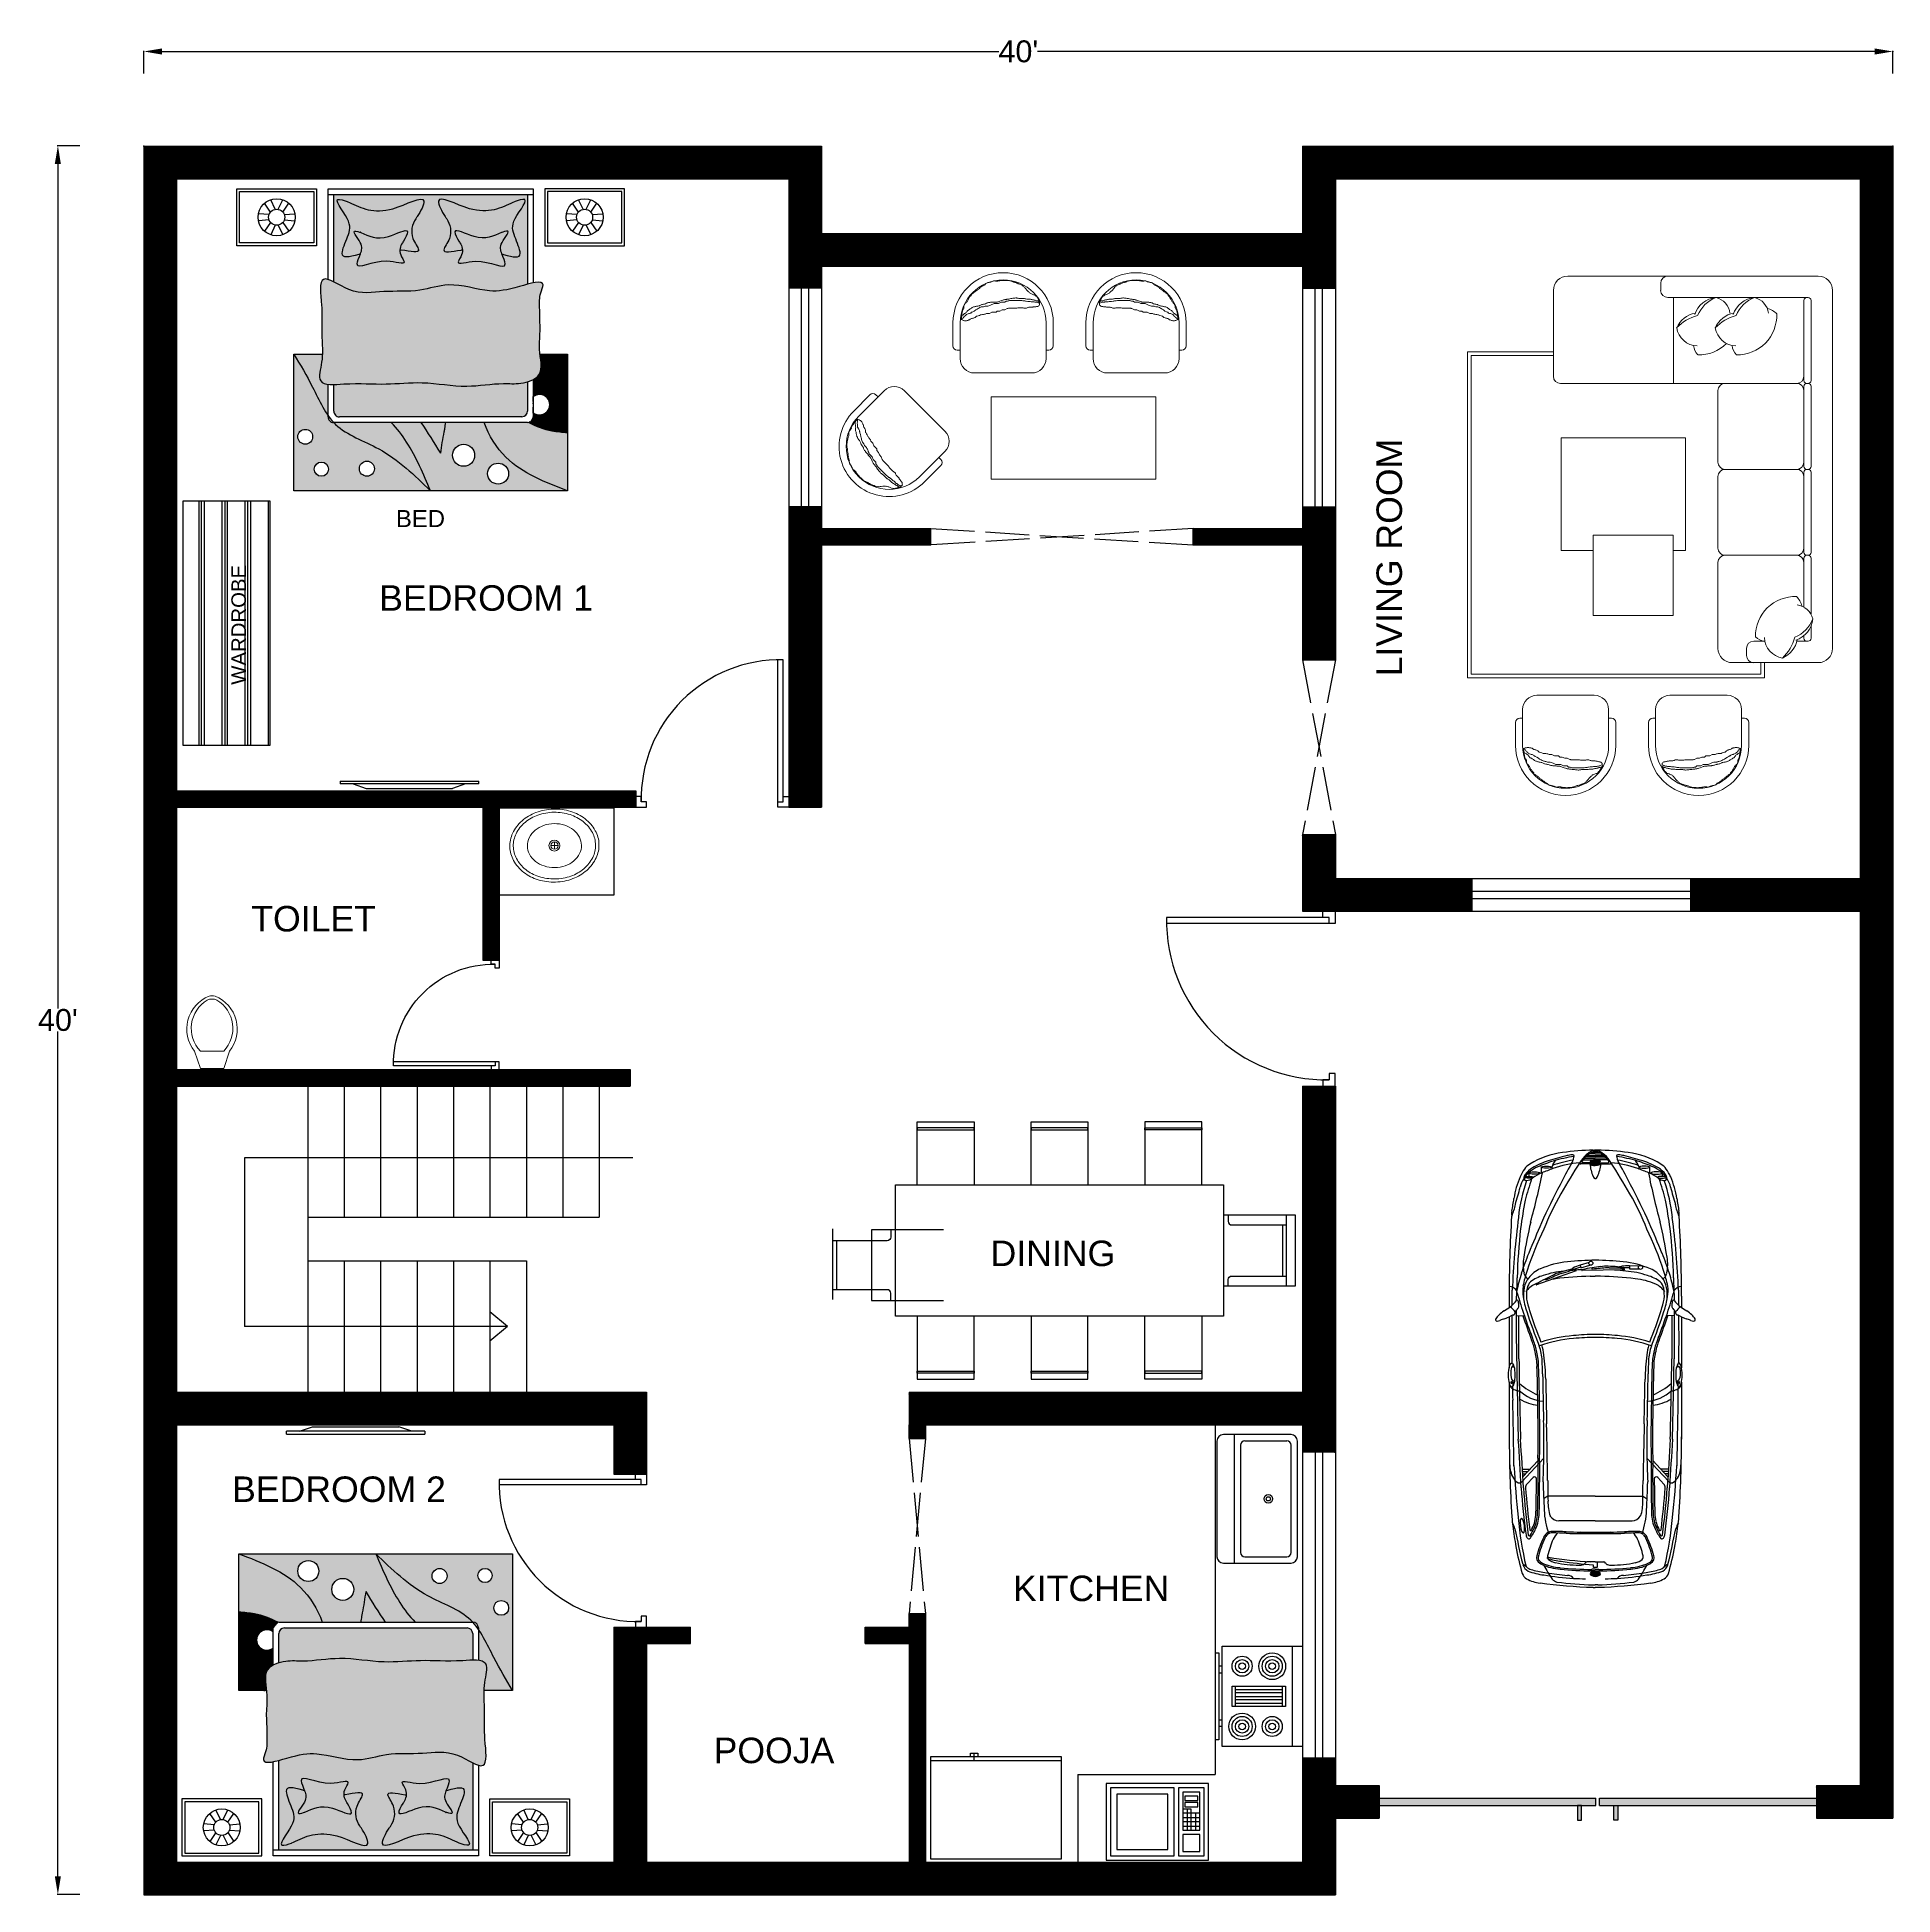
# Model space of a CAD drawing. Header units: inches. Extents: x 2765 to 3274, y 483 to 993.
import ezdxf

# ---------------------------------------------------------------- set-up
doc = ezdxf.new("R2010")
doc.units = ezdxf.units.IN
doc.header["$MEASUREMENT"] = 0
doc.linetypes.add('ACAD_ISO02W100', pattern=[15, 12, -3])
doc.layers.add('A', color=132, linetype='Continuous')
doc.layers.add('OUTER WALL', color=50, linetype='Continuous')
for name, color, linetype, plot in [('block', 117, 'Continuous', False), ('door', 54, 'Continuous', False), ('maingate', 19, 'Continuous', False), ('stair', 10, 'Continuous', False), ('wall', 217, 'Continuous', False), ('windwo', 140, 'Continuous', False)]:
    doc.layers.add(name, color=color, linetype=linetype, plot=plot)
for name, color, linetype, lineweight in [('ceiling', 144, 'Continuous', 18), ('FURN', 191, 'Continuous', 13), ('revised plan$0$fixtures', 67, 'Continuous', 5)]:
    doc.layers.add(name, color=color, linetype=linetype, lineweight=lineweight)
doc.styles.add('ALFA', font='')
doc.styles.get("Standard").update_dxf_attribs({"font": 'arial.ttf'})
doc.styles.get('ALFA').set_extended_font_data('Arial Black')
doc.dimstyles.get("Standard").update_dxf_attribs({"dimtxt": 6, "dimasz": 5, "dimexe": 0.18, "dimexo": 0.0625, "dimgap": 0.09, "dimtad": 0, "dimtih": 1, "dimtoh": 1, "dimdec": 1, "dimzin": 0, "dimdsep": 46, "dimlunit": 4, "dimtxsty": 'Standard', "dimcen": 0.09, "dimadec": 0, "dimazin": 0, "dimtfac": 1, "dimtdec": 1, "dimtofl": 0, "dimtmove": 0, "dimatfit": 3, "dimfxl": 6, "dimfxlon": 1, "dimtolj": 1, "dimtzin": 0, "dimarcsym": 0})
pattern_1 = [(135, (2309.604579, 252.7591864), (-0.001768876187, -0.001768876187), [])]
pattern_2 = [(225, (3123.4164302, 818.3622938), (0.002766332632, -0.002766332632), [])]

# ---------------------------------------------------------------- blocks, each defined once
blk = doc.blocks.new('*D1')
at = {"color": 0, "lineweight": -2, "transparency": 16777216}
for p, q in [((2793.86, 983.05), (2793.86, 989.23)), ((3273.86, 983.05), (3273.86, 989.23)), ((2798.86, 989.05), (3028.55, 989.05)), ((3268.86, 989.05), (3039.16, 989.05))]:
    blk.add_line(p, q, dxfattribs=at)
at = {"color": 0, "transparency": 16777216}
for points in [[(2798.86, 989.88), (2798.86, 988.21), (2793.86, 989.05)], [(3268.86, 989.88), (3268.86, 988.21), (3273.86, 989.05)]]:
    blk.add_solid(points, dxfattribs=at)
at = {"layer": 'wall', "color": 0, "transparency": 16777216}
for p in [(3273.86, 989.05), (2793.86, 963.1), (3273.86, 963.1)]:
    blk.add_point(p, dxfattribs=at)
at = {"color": 0, "transparency": 16777216, "insert": (3033.86, 989.05), "char_height": 6, "attachment_point": 5}
blk.add_mtext("\\A1;40'", dxfattribs=at)
blk = doc.blocks.new('*D2')
at = {"color": 0, "lineweight": -2, "transparency": 16777216}
for p, q in [((2776.28, 963.19), (2770.1, 963.19)), ((2770.28, 958.19), (2770.28, 726.34)), ((2770.28, 488.19), (2770.28, 720.04)), ((2776.28, 483.19), (2770.1, 483.19))]:
    blk.add_line(p, q, dxfattribs=at)
at = {"color": 0, "transparency": 16777216}
for points in [[(2769.44, 958.19), (2771.11, 958.19), (2770.28, 963.19)], [(2769.44, 488.19), (2771.11, 488.19), (2770.28, 483.19)]]:
    blk.add_solid(points, dxfattribs=at)
at = {"layer": 'Defpoints', "color": 0, "transparency": 16777216}
for p in [(2770.28, 963.19), (2793.76, 963.19), (2793.76, 483.19)]:
    blk.add_point(p, dxfattribs=at)
at = {"color": 0, "transparency": 16777216, "insert": (2770.28, 723.19), "char_height": 6, "attachment_point": 5}
blk.add_mtext("\\A1;40'", dxfattribs=at)
blk = doc.blocks.new('121')
for p, q in [((72.05, 349.04), (72.05, 346.04)), ((73.55, 349.04), (72.05, 349.04)), ((73.55, 347.54), (73.55, 349.04)), ((72.05, 346.04), (75.05, 346.04)), ((75.05, 347.54), (73.55, 347.54)), ((75.05, 346.04), (75.05, 347.54))]:
    blk.add_line(p, q)
blk = doc.blocks.new('222')
for p, q in [((235.05, 347.54), (235.05, 386.54)), ((236.55, 347.54), (236.55, 386.54))]:
    blk.add_line(p, q)
blk.add_arc((235.8, 348.29), 38.26, 88.8767, 181.1233)
blk = doc.blocks.new('1.2')
at = {"layer": 'door', "yscale": 0.7142857142855983, "zscale": 0.7142857142855983, "rotation": 270}
for name, p, xscale in [('121', (3458.44, 3468.09), 0.7142857142855983), ('222', (3458.44, 3246.59), -0.7142857142855983), ('121', (3458.44, 3335.16), -0.7142857142855983)]:
    blk.add_blockref(name, p, dxfattribs=dict(at, xscale=xscale))
blk = doc.blocks.new('WARDROP')
for p, q in [((5771.67, 4574.88), (5704.67, 4574.88)), ((5704.67, 4568.53), (5771.67, 4568.53)), ((5771.67, 4562.18), (5704.67, 4562.18)), ((5704.67, 4556.63), (5771.67, 4556.63))]:
    blk.add_line(p, q)
for points in [[(5704.67, 4580.05), (5771.67, 4580.05), (5771.67, 4556.05), (5704.67, 4556.05)], [(5704.67, 4575.68), (5771.67, 4575.68), (5771.67, 4574.09), (5704.67, 4574.09)], [(5704.67, 4569.33), (5771.67, 4569.33), (5771.67, 4567.74), (5704.67, 4567.74)], [(5704.67, 4562.98), (5771.67, 4562.98), (5771.67, 4561.39), (5704.67, 4561.39)]]:
    blk.add_lwpolyline(points, close=True)
blk = doc.blocks.new('*U8')
for p, q in [((-0.26, -0.84), (-1.06, 0.84)), ((0.26, -0.84), (1.06, 0.84))]:
    blk.add_line(p, q)
blk = doc.blocks.new('*U9')
at = {"color": 0, "linetype": 'ByBlock', "lineweight": -2, "transparency": 16777216}
blk.add_blockref('*U8', (112.06, 205.18), dxfattribs=at)
for p, rotation in [((110.13, 204.06), 59.99999999999999), ((110.13, 201.83), 120), ((113.99, 204.06), 299.9999999999999), ((113.99, 201.83), 240), ((112.06, 200.72), 180)]:
    blk.add_blockref('*U8', p, dxfattribs=dict(at, rotation=rotation))
blk = doc.blocks.new('*U10')
for p, q in [((-0.26, -0.84), (-1.06, 0.84)), ((0.26, -0.84), (1.06, 0.84))]:
    blk.add_line(p, q)
blk = doc.blocks.new('*U11')
at = {"color": 0, "linetype": 'ByBlock', "lineweight": -2, "transparency": 16777216}
blk.add_blockref('*U10', (112.06, 205.18), dxfattribs=at)
for p, rotation in [((110.13, 204.06), 59.99999999999999), ((110.13, 201.83), 120), ((113.99, 204.06), 299.9999999999999), ((113.99, 201.83), 240), ((112.06, 200.72), 180)]:
    blk.add_blockref('*U10', p, dxfattribs=dict(at, rotation=rotation))
blk = doc.blocks.new('0')
at = {"true_color": 0x636466}
h = blk.add_hatch(dxfattribs=at)
h.set_pattern_fill('ANSI31', color=251, scale=0.020013, angle=90)
h.set_pattern_definition(pattern_1)
edge = h.paths.add_edge_path()
edge.add_line((2131.08, 446.8), (2131.08, 441.97))
edge.add_spline(control_points=[(2131.08, 441.97), (2132.43, 442.13), (2134.32, 442.47), (2135.34, 441.19), (2135.56, 440.79)], knot_values=[2789.28083, 2789.28083, 2789.28083, 2789.28083, 2975.331718, 3042.519417, 3042.519417, 3042.519417, 3042.519417], degree=3, periodic=0)
edge.add_line((2135.56, 440.79), (2138.52, 440.79))
edge.add_arc((2139.96, 441.89), 1.8, -37.5151, 217.5151, ccw=False)
edge.add_line((2141.39, 440.79), (2142.08, 440.79))
edge.add_arc((2142.08, 439.79), 1, 10.881, 90, ccw=False)
edge.add_spline(control_points=[(2143.06, 439.98), (2143.76, 441.27), (2144.59, 443.56), (2144.78, 445.88), (2144.85, 446.8)], knot_values=[727.53483, 727.53483, 727.53483, 727.53483, 939.855833, 1077.41913, 1077.41913, 1077.41913, 1077.41913], degree=3, periodic=0)
edge.add_line((2144.85, 446.8), (2131.08, 446.8))
h = blk.add_hatch(dxfattribs=at)
h.set_pattern_fill('ANSI31', color=251, scale=0.020013, angle=90)
h.set_pattern_definition(pattern_1)
edge = h.paths.add_edge_path(flags=17)
edge.add_spline(control_points=[(2136.37, 404.77), (2136.29, 404.18), (2135.79, 402.83), (2133.13, 403.64), (2131.53, 403.76), (2131.08, 403.78)], knot_values=[4821.793161, 4821.793161, 4821.793161, 4821.793161, 4908.130436, 5071.210333, 5138.877351, 5138.877351, 5138.877351, 5138.877351], degree=3, periodic=0)
edge.add_line((2131.08, 403.78), (2131.08, 398.77))
edge.add_spline(control_points=[(2131.08, 398.77), (2132.96, 399.89), (2136.43, 401.97), (2140.33, 403.71), (2141.83, 404.77)], knot_values=[0, 0, 0, 0, 332.374543, 611.328775, 611.328775, 611.328775, 611.328775], degree=3, periodic=0)
edge.add_line((2141.83, 404.77), (2136.37, 404.77))
edge = h.paths.add_edge_path()
edge.add_spline(control_points=[(2141.83, 404.77), (2140.33, 403.71), (2136.43, 401.97), (2132.96, 399.89), (2131.08, 398.77)], knot_values=[0, 0, 0, 0, 278.954232, 611.328775, 611.328775, 611.328775, 611.328775], degree=3, periodic=0)
edge.add_line((2131.08, 398.77), (2155.09, 398.77))
edge.add_line((2155.09, 398.77), (2155.09, 422.78))
edge.add_spline(control_points=[(2155.09, 422.78), (2152.35, 419.96), (2147.58, 415.06), (2145.3, 407.96), (2143.19, 405.88), (2143.08, 405.78)], knot_values=[693.453335, 693.453335, 693.453335, 693.453335, 1279.815239, 1714.508173, 1738.044073, 1738.044073, 1738.044073, 1738.044073], degree=3, periodic=0)
edge.add_line((2143.08, 405.78), (2143.08, 405.77))
edge.add_arc((2142.08, 405.77), 1, 270, 360, ccw=False)
edge.add_line((2142.08, 404.77), (2141.83, 404.77))
h.paths.add_polyline_path([(2145.59, 402.07, -1), (2145.59, 399.47, -1)], flags=16)
h.paths.add_polyline_path([(2151.27, 404.86, -1), (2151.27, 402.37, -1)], flags=16)
h.paths.add_polyline_path([(2151.19, 412.91, -1), (2151.19, 410.27, -1)], flags=16)
edge = h.paths.add_edge_path(flags=17)
edge.add_spline(control_points=[(2155.09, 422.78), (2152.15, 421.52), (2147.86, 419.69), (2144.13, 416.9), (2143.08, 415.86)], knot_values=[0, 0, 0, 0, 476.826923, 695.859963, 695.859963, 695.859963, 695.859963], degree=3, periodic=0)
edge.add_line((2143.08, 415.86), (2143.08, 405.78))
edge.add_spline(control_points=[(2143.08, 405.78), (2143.19, 405.88), (2145.3, 407.96), (2147.58, 415.06), (2152.35, 419.96), (2155.09, 422.78)], knot_values=[693.453335, 693.453335, 693.453335, 693.453335, 716.989235, 1151.682168, 1738.044073, 1738.044073, 1738.044073, 1738.044073], degree=3, periodic=0)
edge = h.paths.add_edge_path()
edge.add_spline(control_points=[(2148.45, 424.54), (2146.63, 423.43), (2144.8, 422.31), (2143.08, 421.11)], knot_values=[0, 0, 0, 0, 318.054415, 318.054415, 318.054415, 318.054415], degree=3, periodic=0)
edge.add_line((2143.08, 421.11), (2143.08, 415.86))
edge.add_spline(control_points=[(2143.08, 415.86), (2144.13, 416.9), (2147.86, 419.69), (2152.15, 421.52), (2155.09, 422.78)], knot_values=[0, 0, 0, 0, 219.03304, 695.859963, 695.859963, 695.859963, 695.859963], degree=3, periodic=0)
edge.add_line((2155.09, 422.78), (2155.09, 446.8))
edge.add_spline(control_points=[(2155.09, 446.8), (2153.57, 442.84), (2151.17, 436.57), (2145.38, 432.98), (2143.08, 432.17)], knot_values=[0, 0, 0, 0, 614.652465, 974.867749, 974.867749, 974.867749, 974.867749], degree=3, periodic=0)
edge.add_line((2143.08, 432.17), (2143.08, 425.42))
edge.add_spline(control_points=[(2143.08, 425.42), (2143.43, 425.38), (2143.97, 425.3), (2145.74, 424.94), (2147.19, 424.72), (2148.45, 424.54)], knot_values=[0, 0, 0, 0, 51.727101, 81.552593, 271.356803, 271.356803, 271.356803, 271.356803], degree=3, periodic=0)
h.paths.add_polyline_path([(2148.83, 430.5, -1), (2148.83, 426.62, -1)], flags=16)
h.paths.add_polyline_path([(2152.06, 436.46, -1), (2152.06, 432.78, -1)], flags=16)
edge = h.paths.add_edge_path(flags=16)
edge.add_spline(control_points=[(2148.45, 424.54), (2147.19, 424.72), (2145.74, 424.94), (2143.97, 425.3), (2143.43, 425.38), (2143.08, 425.42)], knot_values=[0, 0, 0, 0, 189.80421, 219.629702, 271.356803, 271.356803, 271.356803, 271.356803], degree=3, periodic=0)
edge.add_line((2143.08, 425.42), (2143.08, 421.11))
edge.add_spline(control_points=[(2143.08, 421.11), (2144.8, 422.31), (2146.63, 423.43), (2148.45, 424.54)], knot_values=[0, 0, 0, 0, 318.054415, 318.054415, 318.054415, 318.054415], degree=3, periodic=0)
edge = h.paths.add_edge_path()
edge.add_spline(control_points=[(2144.85, 446.8), (2144.78, 445.88), (2144.59, 443.56), (2143.76, 441.27), (2143.06, 439.98)], knot_values=[727.53483, 727.53483, 727.53483, 727.53483, 865.098128, 1077.41913, 1077.41913, 1077.41913, 1077.41913], degree=3, periodic=0)
edge.add_arc((2142.08, 439.79), 1, 360, 370.881, ccw=False)
edge.add_line((2143.08, 439.79), (2143.08, 432.17))
edge.add_spline(control_points=[(2143.08, 432.17), (2145.38, 432.98), (2151.17, 436.57), (2153.57, 442.84), (2155.09, 446.8)], knot_values=[0, 0, 0, 0, 360.215284, 974.867749, 974.867749, 974.867749, 974.867749], degree=3, periodic=0)
edge.add_line((2155.09, 446.8), (2144.85, 446.8))
at = {"true_color": 0xcd6928}
h = blk.add_hatch(dxfattribs=at)
h.set_pattern_fill('ANSI31', color=32, scale=0.020013, angle=90)
h.set_pattern_definition(pattern_1)
edge = h.paths.add_edge_path()
edge.add_line((2103.06, 439.79), (2103.06, 405.77))
edge.add_line((2103.06, 405.77), (2118.39, 405.77))
edge.add_spline(control_points=[(2118.39, 405.77), (2118.8, 406.58), (2120.78, 409.88), (2119.82, 414.53), (2120.31, 420.55), (2118.2, 426.53), (2120.48, 432.82), (2119.8, 436.38), (2118.95, 439.32), (2118.82, 439.79)], knot_values=[344.479499, 344.479499, 344.479499, 344.479499, 468.074638, 776.578864, 1091.953253, 1346.755159, 1710.530989, 1976.998096, 2029.16686, 2029.16686, 2029.16686, 2029.16686], degree=3, periodic=0)
edge.add_line((2118.82, 439.79), (2103.06, 439.79))
edge = h.paths.add_edge_path()
edge.add_spline(control_points=[(2104.45, 408.52), (2105.45, 410.55), (2107.28, 414.38), (2102.29, 422.94), (2106.3, 420.9), (2108.11, 419.58), (2110.34, 419), (2113.66, 421.59), (2113.07, 419.37), (2112.81, 417.61)], knot_values=[0, 0, 0, 0, 254.538002, 433.821692, 527.651335, 543.76088, 655.984421, 725.984478, 843.480711, 843.480711, 843.480711, 843.480711], degree=3, periodic=0)
edge.add_spline(control_points=[(2112.81, 417.61), (2112.81, 417.61), (2112.81, 417.61), (2112.81, 417.61), (2112.8, 417.54), (2112.79, 417.47), (2112.78, 417.39)], knot_values=[843.480711, 843.480711, 843.480711, 843.480711, 843.488955, 843.488955, 843.488955, 848.372792, 848.372792, 848.372792, 848.372792], degree=3, periodic=0)
edge.add_spline(control_points=[(2112.78, 417.39), (2113.07, 417.38), (2113.85, 417.48), (2115.7, 418.92), (2113.78, 413.91), (2116.97, 408.97), (2114.12, 410.21), (2113.49, 410.45)], knot_values=[587.518084, 587.518084, 587.518084, 587.518084, 629.745045, 696.945099, 848.499951, 1109.865128, 1202.770022, 1202.770022, 1202.770022, 1202.770022], degree=3, periodic=0)
edge.add_spline(control_points=[(2113.49, 410.45), (2113.52, 410.35), (2113.55, 410.26), (2113.58, 410.16), (2113.58, 410.16), (2113.58, 410.16), (2113.58, 410.16)], knot_values=[1003.387935, 1003.387935, 1003.387935, 1003.387935, 1011.567309, 1011.567309, 1011.567309, 1011.575996, 1011.575996, 1011.575996, 1011.575996], degree=3, periodic=0)
edge.add_spline(control_points=[(2113.58, 410.16), (2114.06, 408.41), (2114.56, 406.46), (2110.21, 408.38), (2107.7, 409.09), (2102.96, 404.75), (2104.45, 408.52), (2104.32, 408.19), (2104.45, 408.52)], knot_values=[1011.575996, 1011.575996, 1011.575996, 1011.575996, 1156.109508, 1254.207982, 1356.157323, 1468.83941, 1514.736098, 1520.638885, 1520.638885, 1520.638885, 1520.638885], degree=3, periodic=0)
edge = h.paths.add_edge_path()
edge.add_spline(control_points=[(2112.81, 428.13), (2113.07, 426.38), (2113.66, 424.15), (2110.34, 426.74), (2108.11, 426.17), (2106.3, 424.85), (2102.29, 422.8), (2107.28, 431.36), (2105.45, 435.2), (2104.45, 437.23)], knot_values=[0, 0, 0, 0, 117.496233, 187.496289, 299.719831, 315.829376, 409.659019, 588.942709, 843.480711, 843.480711, 843.480711, 843.480711], degree=3, periodic=0)
edge.add_spline(control_points=[(2104.45, 437.23), (2104.32, 437.55), (2104.45, 437.23), (2102.96, 441), (2107.7, 436.66), (2110.21, 437.37), (2114.56, 439.29), (2114.06, 437.33), (2113.58, 435.59)], knot_values=[1011.575996, 1011.575996, 1011.575996, 1011.575996, 1017.478782, 1063.375471, 1176.057557, 1278.006898, 1376.105372, 1520.638885, 1520.638885, 1520.638885, 1520.638885], degree=3, periodic=0)
edge.add_spline(control_points=[(2113.58, 435.59), (2113.55, 435.49), (2113.52, 435.39), (2113.49, 435.29)], knot_values=[1003.387935, 1003.387935, 1003.387935, 1003.387935, 1011.567309, 1011.567309, 1011.567309, 1011.567309], degree=3, periodic=0)
edge.add_spline(control_points=[(2113.49, 435.29), (2114.12, 435.53), (2116.97, 436.78), (2113.78, 431.84), (2115.7, 426.82), (2113.85, 428.27), (2113.07, 428.37), (2112.78, 428.35)], knot_values=[587.518084, 587.518084, 587.518084, 587.518084, 680.422978, 941.788155, 1093.343007, 1160.543061, 1202.770022, 1202.770022, 1202.770022, 1202.770022], degree=3, periodic=0)
edge.add_spline(control_points=[(2112.78, 428.35), (2112.79, 428.28), (2112.8, 428.21), (2112.81, 428.13), (2112.81, 428.13), (2112.81, 428.13), (2112.81, 428.13)], knot_values=[843.480711, 843.480711, 843.480711, 843.480711, 848.364547, 848.364547, 848.364547, 848.372792, 848.372792, 848.372792, 848.372792], degree=3, periodic=0)
edge = h.paths.add_edge_path()
edge.add_spline(control_points=[(2135.96, 439.79), (2136.07, 439.4), (2136.37, 437.88), (2136.05, 434.47), (2137.19, 428.63), (2135.73, 421.87), (2136.56, 414.42), (2136.12, 410.07), (2136.4, 406.34), (2136.41, 405.77)], knot_values=[3093.405491, 3093.405491, 3093.405491, 3093.405491, 3150.137131, 3301.160685, 3623.696468, 4014.737732, 4332.892082, 4703.83619, 4776.652613, 4776.652613, 4776.652613, 4776.652613], degree=3, periodic=0)
edge.add_line((2136.41, 405.77), (2141.08, 405.77))
edge.add_arc((2141.08, 406.77), 1, 270, 360)
edge.add_line((2142.08, 406.77), (2142.08, 438.79))
edge.add_arc((2141.08, 438.79), 1, 360, 450)
edge.add_line((2141.08, 439.79), (2135.96, 439.79))
at = {"true_color": 0xc8c92d}
h = blk.add_hatch(dxfattribs=at)
h.set_pattern_fill('ANSI31', color=52, scale=0.020013, angle=90)
h.set_pattern_definition(pattern_1)
edge = h.paths.add_edge_path()
edge.add_spline(control_points=[(2112.15, 435.08), (2112.24, 435.06), (2112.33, 435.05), (2112.42, 435.05)], knot_values=[1259.61544, 1259.61544, 1259.61544, 1259.61544, 1273.358189, 1273.358189, 1273.358189, 1273.358189], degree=3, periodic=0)
edge.add_spline(control_points=[(2112.15, 435.08), (2112.11, 435.08), (2112.07, 435.09), (2112.03, 435.1)], knot_values=[1273.358189, 1273.358189, 1273.358189, 1273.358189, 1279.096534, 1279.096534, 1279.096534, 1279.096534], degree=3, periodic=0)
edge.add_spline(control_points=[(2112.03, 435.1), (2111.97, 435.12), (2111.92, 435.14), (2111.86, 435.16)], knot_values=[1279.096534, 1279.096534, 1279.096534, 1279.096534, 1287.123988, 1287.123988, 1287.123988, 1287.123988], degree=3, periodic=0)
edge.add_spline(control_points=[(2111.86, 435.16), (2111.82, 435.17), (2111.77, 435.19), (2111.73, 435.21)], knot_values=[1287.123988, 1287.123988, 1287.123988, 1287.123988, 1292.792324, 1292.792324, 1292.792324, 1292.792324], degree=3, periodic=0)
edge.add_spline(control_points=[(2111.73, 435.21), (2111.66, 435.24), (2111.5, 435.32), (2111.32, 435.42), (2111.22, 435.48)], knot_values=[1292.792324, 1292.792324, 1292.792324, 1292.792324, 1301.91103, 1313.330222, 1313.330222, 1313.330222, 1313.330222], degree=3, periodic=0)
edge.add_spline(control_points=[(2111.22, 435.48), (2110.96, 435.64), (2110.69, 435.83), (2110.44, 435.99)], knot_values=[1313.330222, 1313.330222, 1313.330222, 1313.330222, 1342.638809, 1342.638809, 1342.638809, 1342.638809], degree=3, periodic=0)
edge.add_spline(control_points=[(2110.44, 435.99), (2110.38, 436.03), (2110.32, 436.06), (2110.27, 436.1)], knot_values=[1342.638809, 1342.638809, 1342.638809, 1342.638809, 1349.496823, 1349.496823, 1349.496823, 1349.496823], degree=3, periodic=0)
edge.add_spline(control_points=[(2110.27, 436.1), (2110.21, 436.14), (2110.15, 436.17), (2110.09, 436.21)], knot_values=[1349.496823, 1349.496823, 1349.496823, 1349.496823, 1357.170205, 1357.170205, 1357.170205, 1357.170205], degree=3, periodic=0)
edge.add_spline(control_points=[(2110.09, 436.21), (2110.03, 436.24), (2109.97, 436.27), (2109.92, 436.3)], knot_values=[1357.170205, 1357.170205, 1357.170205, 1357.170205, 1365.207313, 1365.207313, 1365.207313, 1365.207313], degree=3, periodic=0)
edge.add_spline(control_points=[(2109.92, 436.3), (2109.89, 436.31), (2109.86, 436.32), (2109.84, 436.33)], knot_values=[1365.207313, 1365.207313, 1365.207313, 1365.207313, 1369.466944, 1369.466944, 1369.466944, 1369.466944], degree=3, periodic=0)
edge.add_spline(control_points=[(2109.84, 436.33), (2109.82, 436.34), (2109.8, 436.35), (2109.78, 436.35)], knot_values=[1369.466944, 1369.466944, 1369.466944, 1369.466944, 1372.452827, 1372.452827, 1372.452827, 1372.452827], degree=3, periodic=0)
edge.add_spline(control_points=[(2109.78, 436.35), (2109.77, 436.36), (2109.75, 436.37), (2109.73, 436.37)], knot_values=[1372.452827, 1372.452827, 1372.452827, 1372.452827, 1375.320701, 1375.320701, 1375.320701, 1375.320701], degree=3, periodic=0)
edge.add_spline(control_points=[(2109.73, 436.37), (2109.72, 436.37), (2109.71, 436.37), (2109.7, 436.38)], knot_values=[1375.320701, 1375.320701, 1375.320701, 1375.320701, 1377.304076, 1377.304076, 1377.304076, 1377.304076], degree=3, periodic=0)
edge.add_spline(control_points=[(2109.7, 436.38), (2109.68, 436.38), (2109.67, 436.38), (2109.65, 436.38)], knot_values=[1377.304076, 1377.304076, 1377.304076, 1377.304076, 1380.949737, 1380.949737, 1380.949737, 1380.949737], degree=3, periodic=0)
edge.add_spline(control_points=[(2109.65, 436.38), (2109.65, 436.38), (2109.64, 436.38), (2109.64, 436.38)], knot_values=[1380.949737, 1380.949737, 1380.949737, 1380.949737, 1381.954357, 1381.954357, 1381.954357, 1381.954357], degree=3, periodic=0)
edge.add_spline(control_points=[(2109.64, 436.38), (2109.63, 436.38), (2109.62, 436.38), (2109.62, 436.38)], knot_values=[1381.954357, 1381.954357, 1381.954357, 1381.954357, 1383.382809, 1383.382809, 1383.382809, 1383.382809], degree=3, periodic=0)
edge.add_spline(control_points=[(2109.62, 436.38), (2109.61, 436.38), (2109.61, 436.38), (2109.61, 436.38)], knot_values=[1383.382809, 1383.382809, 1383.382809, 1383.382809, 1384.3822, 1384.3822, 1384.3822, 1384.3822], degree=3, periodic=0)
edge.add_spline(control_points=[(2109.61, 436.38), (2109.6, 436.38), (2109.59, 436.38), (2109.58, 436.38)], knot_values=[1384.3822, 1384.3822, 1384.3822, 1384.3822, 1386.455302, 1386.455302, 1386.455302, 1386.455302], degree=3, periodic=0)
edge.add_spline(control_points=[(2109.58, 436.38), (2109.58, 436.38), (2109.58, 436.38), (2109.57, 436.38)], knot_values=[1386.455302, 1386.455302, 1386.455302, 1386.455302, 1387.170626, 1387.170626, 1387.170626, 1387.170626], degree=3, periodic=0)
edge.add_spline(control_points=[(2109.57, 436.38), (2109.57, 436.37), (2109.57, 436.37), (2109.56, 436.37)], knot_values=[1387.170626, 1387.170626, 1387.170626, 1387.170626, 1388.172968, 1388.172968, 1388.172968, 1388.172968], degree=3, periodic=0)
edge.add_spline(control_points=[(2109.56, 436.37), (2109.56, 436.37), (2109.56, 436.37), (2109.56, 436.37)], knot_values=[1388.172968, 1388.172968, 1388.172968, 1388.172968, 1388.885796, 1388.885796, 1388.885796, 1388.885796], degree=3, periodic=0)
edge.add_spline(control_points=[(2109.56, 436.37), (2109.55, 436.37), (2109.55, 436.37), (2109.55, 436.36)], knot_values=[1388.885796, 1388.885796, 1388.885796, 1388.885796, 1389.891384, 1389.891384, 1389.891384, 1389.891384], degree=3, periodic=0)
edge.add_spline(control_points=[(2109.55, 436.36), (2109.54, 436.36), (2109.54, 436.36), (2109.54, 436.36)], knot_values=[1389.891384, 1389.891384, 1389.891384, 1389.891384, 1390.601987, 1390.601987, 1390.601987, 1390.601987], degree=3, periodic=0)
edge.add_spline(control_points=[(2109.54, 436.36), (2109.54, 436.36), (2109.54, 436.36), (2109.53, 436.35)], knot_values=[1390.601987, 1390.601987, 1390.601987, 1390.601987, 1391.38458, 1391.38458, 1391.38458, 1391.38458], degree=3, periodic=0)
edge.add_spline(control_points=[(2109.53, 436.35), (2109.53, 436.35), (2109.53, 436.35), (2109.53, 436.35)], knot_values=[1391.38458, 1391.38458, 1391.38458, 1391.38458, 1392.31908, 1392.31908, 1392.31908, 1392.31908], degree=3, periodic=0)
edge.add_spline(control_points=[(2109.53, 436.35), (2109.52, 436.35), (2109.52, 436.34), (2109.52, 436.34)], knot_values=[1392.31908, 1392.31908, 1392.31908, 1392.31908, 1393.032855, 1393.032855, 1393.032855, 1393.032855], degree=3, periodic=0)
edge.add_spline(control_points=[(2109.52, 436.34), (2109.52, 436.34), (2109.52, 436.34), (2109.51, 436.33)], knot_values=[1393.032855, 1393.032855, 1393.032855, 1393.032855, 1394.037016, 1394.037016, 1394.037016, 1394.037016], degree=3, periodic=0)
edge.add_spline(control_points=[(2109.51, 436.33), (2109.51, 436.33), (2109.51, 436.33), (2109.51, 436.33)], knot_values=[1394.037016, 1394.037016, 1394.037016, 1394.037016, 1394.748699, 1394.748699, 1394.748699, 1394.748699], degree=3, periodic=0)
edge.add_spline(control_points=[(2109.51, 436.33), (2109.51, 436.32), (2109.51, 436.32), (2109.5, 436.32)], knot_values=[1394.748699, 1394.748699, 1394.748699, 1394.748699, 1395.661376, 1395.661376, 1395.661376, 1395.661376], degree=3, periodic=0)
edge.add_spline(control_points=[(2109.5, 436.32), (2109.5, 436.32), (2109.5, 436.31), (2109.5, 436.31)], knot_values=[1395.661376, 1395.661376, 1395.661376, 1395.661376, 1396.465419, 1396.465419, 1396.465419, 1396.465419], degree=3, periodic=0)
edge.add_spline(control_points=[(2109.5, 436.31), (2109.5, 436.31), (2109.5, 436.3), (2109.49, 436.3)], knot_values=[1396.465419, 1396.465419, 1396.465419, 1396.465419, 1397.539067, 1397.539067, 1397.539067, 1397.539067], degree=3, periodic=0)
edge.add_spline(control_points=[(2109.49, 436.3), (2109.49, 436.29), (2109.49, 436.29), (2109.49, 436.28)], knot_values=[1397.539067, 1397.539067, 1397.539067, 1397.539067, 1398.538819, 1398.538819, 1398.538819, 1398.538819], degree=3, periodic=0)
edge.add_spline(control_points=[(2109.49, 436.28), (2109.49, 436.28), (2109.49, 436.28), (2109.49, 436.27)], knot_values=[1398.538819, 1398.538819, 1398.538819, 1398.538819, 1399.568804, 1399.568804, 1399.568804, 1399.568804], degree=3, periodic=0)
edge.add_spline(control_points=[(2109.49, 436.27), (2109.48, 436.26), (2109.48, 436.26), (2109.48, 436.25)], knot_values=[1399.568804, 1399.568804, 1399.568804, 1399.568804, 1400.969018, 1400.969018, 1400.969018, 1400.969018], degree=3, periodic=0)
edge.add_spline(control_points=[(2109.48, 436.25), (2109.48, 436.25), (2109.48, 436.24), (2109.48, 436.24)], knot_values=[1400.969018, 1400.969018, 1400.969018, 1400.969018, 1401.974016, 1401.974016, 1401.974016, 1401.974016], degree=3, periodic=0)
edge.add_spline(control_points=[(2109.48, 436.24), (2109.48, 436.23), (2109.48, 436.22), (2109.48, 436.21)], knot_values=[1401.974016, 1401.974016, 1401.974016, 1401.974016, 1403.400843, 1403.400843, 1403.400843, 1403.400843], degree=3, periodic=0)
edge.add_spline(control_points=[(2109.48, 436.21), (2109.48, 436.2), (2109.48, 436.19), (2109.48, 436.18)], knot_values=[1403.400843, 1403.400843, 1403.400843, 1403.400843, 1404.906089, 1404.906089, 1404.906089, 1404.906089], degree=3, periodic=0)
edge.add_spline(control_points=[(2109.48, 436.18), (2109.48, 436.18), (2109.48, 436.17), (2109.48, 436.16)], knot_values=[1404.906089, 1404.906089, 1404.906089, 1404.906089, 1406.331918, 1406.331918, 1406.331918, 1406.331918], degree=3, periodic=0)
edge.add_spline(control_points=[(2109.48, 436.16), (2109.48, 436.14), (2109.48, 436.13), (2109.48, 436.11)], knot_values=[1406.331918, 1406.331918, 1406.331918, 1406.331918, 1408.344242, 1408.344242, 1408.344242, 1408.344242], degree=3, periodic=0)
edge.add_spline(control_points=[(2109.48, 436.11), (2109.48, 436.1), (2109.48, 436.09), (2109.49, 436.07), (2109.49, 436.07)], knot_values=[1408.344242, 1408.344242, 1408.344242, 1408.344242, 1410.085833, 1410.465288, 1410.465288, 1410.465288, 1410.465288], degree=3, periodic=0)
edge.add_spline(control_points=[(2109.49, 436.07), (2109.49, 436.04), (2109.5, 436), (2109.5, 435.97)], knot_values=[1410.465288, 1410.465288, 1410.465288, 1410.465288, 1414.19416, 1414.19416, 1414.19416, 1414.19416], degree=3, periodic=0)
edge.add_spline(control_points=[(2109.5, 435.97), (2109.52, 435.89), (2109.54, 435.81), (2109.57, 435.73)], knot_values=[1414.19416, 1414.19416, 1414.19416, 1414.19416, 1422.312823, 1422.312823, 1422.312823, 1422.312823], degree=3, periodic=0)
edge.add_spline(control_points=[(2109.57, 435.73), (2109.58, 435.68), (2109.6, 435.62), (2109.62, 435.57)], knot_values=[1422.312823, 1422.312823, 1422.312823, 1422.312823, 1427.859132, 1427.859132, 1427.859132, 1427.859132], degree=3, periodic=0)
edge.add_spline(control_points=[(2109.62, 435.57), (2109.65, 435.47), (2109.68, 435.38), (2109.7, 435.31)], knot_values=[1427.859132, 1427.859132, 1427.859132, 1427.859132, 1438.121276, 1438.121276, 1438.121276, 1438.121276], degree=3, periodic=0)
edge.add_spline(control_points=[(2109.73, 435.22), (2109.73, 435.24), (2109.72, 435.27), (2109.7, 435.31)], knot_values=[1438.121276, 1438.121276, 1438.121276, 1438.121276, 1444.44422, 1444.44422, 1444.44422, 1444.44422], degree=3, periodic=0)
edge.add_spline(control_points=[(2109.71, 435.22), (2109.72, 435.21), (2109.72, 435.21), (2109.73, 435.2)], knot_values=[1451.780726, 1451.780726, 1451.780726, 1451.780726, 1454.146654, 1454.146654, 1454.146654, 1454.146654], degree=3, periodic=0)
edge.add_spline(control_points=[(2109.71, 435.22), (2109.82, 434.99), (2109.94, 434.75), (2110.04, 434.52)], knot_values=[0, 0, 0, 0, 41.329831, 41.329831, 41.329831, 41.329831], degree=3, periodic=0)
edge.add_spline(control_points=[(2110.04, 434.52), (2110.12, 434.33), (2110.2, 434.14), (2110.28, 433.95)], knot_values=[41.329831, 41.329831, 41.329831, 41.329831, 73.439831, 73.439831, 73.439831, 73.439831], degree=3, periodic=0)
edge.add_spline(control_points=[(2110.28, 433.95), (2110.34, 433.78), (2110.4, 433.6), (2110.46, 433.41)], knot_values=[73.439831, 73.439831, 73.439831, 73.439831, 103.324577, 103.324577, 103.324577, 103.324577], degree=3, periodic=0)
edge.add_spline(control_points=[(2110.46, 433.41), (2110.49, 433.3), (2110.52, 433.19), (2110.55, 433.07)], knot_values=[103.324577, 103.324577, 103.324577, 103.324577, 121.427646, 121.427646, 121.427646, 121.427646], degree=3, periodic=0)
edge.add_spline(control_points=[(2110.55, 433.07), (2110.58, 432.93), (2110.61, 432.78), (2110.63, 432.62)], knot_values=[121.427646, 121.427646, 121.427646, 121.427646, 144.654407, 144.654407, 144.654407, 144.654407], degree=3, periodic=0)
edge.add_spline(control_points=[(2110.63, 432.62), (2110.64, 432.5), (2110.66, 432.38), (2110.66, 432.26)], knot_values=[144.654407, 144.654407, 144.654407, 144.654407, 162.4692, 162.4692, 162.4692, 162.4692], degree=3, periodic=0)
edge.add_spline(control_points=[(2110.66, 432.26), (2110.67, 432.11), (2110.68, 431.96), (2110.67, 431.81)], knot_values=[162.4692, 162.4692, 162.4692, 162.4692, 183.599398, 183.599398, 183.599398, 183.599398], degree=3, periodic=0)
edge.add_spline(control_points=[(2110.67, 431.81), (2110.67, 431.67), (2110.66, 431.52), (2110.64, 431.37)], knot_values=[183.599398, 183.599398, 183.599398, 183.599398, 203.627325, 203.627325, 203.627325, 203.627325], degree=3, periodic=0)
edge.add_spline(control_points=[(2110.64, 431.37), (2110.62, 431.22), (2110.6, 431.08), (2110.57, 430.93)], knot_values=[203.627325, 203.627325, 203.627325, 203.627325, 222.401346, 222.401346, 222.401346, 222.401346], degree=3, periodic=0)
edge.add_spline(control_points=[(2110.57, 430.93), (2110.54, 430.75), (2110.49, 430.57), (2110.44, 430.38), (2110.44, 430.38)], knot_values=[222.401346, 222.401346, 222.401346, 222.401346, 244.356482, 244.679487, 244.679487, 244.679487, 244.679487], degree=3, periodic=0)
edge.add_spline(control_points=[(2110.44, 430.38), (2110.4, 430.24), (2110.35, 430.09), (2110.3, 429.94)], knot_values=[244.679487, 244.679487, 244.679487, 244.679487, 261.739538, 261.739538, 261.739538, 261.739538], degree=3, periodic=0)
edge.add_spline(control_points=[(2110.3, 429.94), (2110.23, 429.75), (2110.16, 429.56), (2110.09, 429.37)], knot_values=[261.739538, 261.739538, 261.739538, 261.739538, 283.309946, 283.309946, 283.309946, 283.309946], degree=3, periodic=0)
edge.add_spline(control_points=[(2110.09, 429.37), (2110, 429.15), (2109.91, 428.92), (2109.82, 428.71)], knot_values=[283.309946, 283.309946, 283.309946, 283.309946, 309.339263, 309.339263, 309.339263, 309.339263], degree=3, periodic=0)
edge.add_spline(control_points=[(2109.82, 428.71), (2109.78, 428.6), (2109.74, 428.49), (2109.7, 428.38)], knot_values=[309.339263, 309.339263, 309.339263, 309.339263, 322.755605, 322.755605, 322.755605, 322.755605], degree=3, periodic=0)
edge.add_spline(control_points=[(2109.7, 428.38), (2109.66, 428.29), (2109.62, 428.19), (2109.59, 428.1)], knot_values=[322.755605, 322.755605, 322.755605, 322.755605, 335.380302, 335.380302, 335.380302, 335.380302], degree=3, periodic=0)
edge.add_spline(control_points=[(2109.59, 428.1), (2109.56, 428.02), (2109.54, 427.94), (2109.51, 427.86)], knot_values=[335.380302, 335.380302, 335.380302, 335.380302, 346.92911, 346.92911, 346.92911, 346.92911], degree=3, periodic=0)
edge.add_spline(control_points=[(2109.51, 427.86), (2109.5, 427.8), (2109.48, 427.74), (2109.47, 427.69)], knot_values=[346.92911, 346.92911, 346.92911, 346.92911, 355.811438, 355.811438, 355.811438, 355.811438], degree=3, periodic=0)
edge.add_spline(control_points=[(2109.47, 427.69), (2109.45, 427.64), (2109.44, 427.58), (2109.43, 427.53)], knot_values=[355.811438, 355.811438, 355.811438, 355.811438, 364.953334, 364.953334, 364.953334, 364.953334], degree=3, periodic=0)
edge.add_spline(control_points=[(2109.43, 427.53), (2109.43, 427.5), (2109.42, 427.47), (2109.42, 427.44)], knot_values=[364.953334, 364.953334, 364.953334, 364.953334, 371.223616, 371.223616, 371.223616, 371.223616], degree=3, periodic=0)
edge.add_spline(control_points=[(2109.42, 427.44), (2109.42, 427.41), (2109.42, 427.39), (2109.42, 427.36)], knot_values=[371.223616, 371.223616, 371.223616, 371.223616, 376.358125, 376.358125, 376.358125, 376.358125], degree=3, periodic=0)
edge.add_spline(control_points=[(2109.42, 427.36), (2109.42, 427.35), (2109.42, 427.34), (2109.42, 427.33)], knot_values=[376.358125, 376.358125, 376.358125, 376.358125, 378.941825, 378.941825, 378.941825, 378.941825], degree=3, periodic=0)
edge.add_spline(control_points=[(2109.42, 427.33), (2109.42, 427.32), (2109.42, 427.31), (2109.42, 427.3)], knot_values=[378.941825, 378.941825, 378.941825, 378.941825, 381.251513, 381.251513, 381.251513, 381.251513], degree=3, periodic=0)
edge.add_spline(control_points=[(2109.42, 427.3), (2109.42, 427.29), (2109.42, 427.28), (2109.42, 427.27)], knot_values=[381.251513, 381.251513, 381.251513, 381.251513, 384.090112, 384.090112, 384.090112, 384.090112], degree=3, periodic=0)
edge.add_spline(control_points=[(2109.42, 427.27), (2109.42, 427.26), (2109.42, 427.25), (2109.43, 427.24)], knot_values=[384.090112, 384.090112, 384.090112, 384.090112, 386.390071, 386.390071, 386.390071, 386.390071], degree=3, periodic=0)
edge.add_spline(control_points=[(2109.43, 427.24), (2109.43, 427.23), (2109.43, 427.22), (2109.43, 427.21)], knot_values=[386.390071, 386.390071, 386.390071, 386.390071, 389.24015, 389.24015, 389.24015, 389.24015], degree=3, periodic=0)
edge.add_spline(control_points=[(2109.43, 427.21), (2109.44, 427.2), (2109.44, 427.19), (2109.44, 427.19)], knot_values=[389.24015, 389.24015, 389.24015, 389.24015, 391.531571, 391.531571, 391.531571, 391.531571], degree=3, periodic=0)
edge.add_spline(control_points=[(2109.44, 427.19), (2109.44, 427.18), (2109.45, 427.17), (2109.45, 427.17)], knot_values=[391.531571, 391.531571, 391.531571, 391.531571, 393.671937, 393.671937, 393.671937, 393.671937], degree=3, periodic=0)
edge.add_spline(control_points=[(2109.45, 427.17), (2109.45, 427.16), (2109.46, 427.15), (2109.46, 427.15)], knot_values=[393.671937, 393.671937, 393.671937, 393.671937, 395.965751, 395.965751, 395.965751, 395.965751], degree=3, periodic=0)
edge.add_spline(control_points=[(2109.46, 427.15), (2109.46, 427.14), (2109.46, 427.14), (2109.47, 427.14)], knot_values=[395.965751, 395.965751, 395.965751, 395.965751, 397.388279, 397.388279, 397.388279, 397.388279], degree=3, periodic=0)
edge.add_spline(control_points=[(2109.47, 427.14), (2109.47, 427.13), (2109.47, 427.13), (2109.48, 427.12)], knot_values=[397.388279, 397.388279, 397.388279, 397.388279, 399.167709, 399.167709, 399.167709, 399.167709], degree=3, periodic=0)
edge.add_spline(control_points=[(2109.48, 427.12), (2109.48, 427.12), (2109.48, 427.12), (2109.48, 427.11)], knot_values=[399.167709, 399.167709, 399.167709, 399.167709, 400.53536, 400.53536, 400.53536, 400.53536], degree=3, periodic=0)
edge.add_spline(control_points=[(2109.48, 427.11), (2109.49, 427.11), (2109.49, 427.11), (2109.49, 427.1)], knot_values=[400.53536, 400.53536, 400.53536, 400.53536, 401.685564, 401.685564, 401.685564, 401.685564], degree=3, periodic=0)
edge.add_spline(control_points=[(2109.49, 427.1), (2109.49, 427.1), (2109.5, 427.1), (2109.5, 427.1)], knot_values=[401.685564, 401.685564, 401.685564, 401.685564, 403.108159, 403.108159, 403.108159, 403.108159], degree=3, periodic=0)
edge.add_spline(control_points=[(2109.5, 427.1), (2109.5, 427.09), (2109.51, 427.09), (2109.51, 427.09)], knot_values=[403.108159, 403.108159, 403.108159, 403.108159, 404.257126, 404.257126, 404.257126, 404.257126], degree=3, periodic=0)
edge.add_spline(control_points=[(2109.51, 427.09), (2109.51, 427.09), (2109.52, 427.08), (2109.52, 427.08)], knot_values=[404.257126, 404.257126, 404.257126, 404.257126, 405.68195, 405.68195, 405.68195, 405.68195], degree=3, periodic=0)
edge.add_spline(control_points=[(2109.52, 427.08), (2109.52, 427.08), (2109.53, 427.08), (2109.53, 427.07)], knot_values=[405.68195, 405.68195, 405.68195, 405.68195, 406.829184, 406.829184, 406.829184, 406.829184], degree=3, periodic=0)
edge.add_spline(control_points=[(2109.53, 427.07), (2109.53, 427.07), (2109.54, 427.07), (2109.54, 427.07)], knot_values=[406.829184, 406.829184, 406.829184, 406.829184, 408.256103, 408.256103, 408.256103, 408.256103], degree=3, periodic=0)
edge.add_spline(control_points=[(2109.54, 427.07), (2109.55, 427.07), (2109.55, 427.06), (2109.56, 427.06)], knot_values=[408.256103, 408.256103, 408.256103, 408.256103, 409.977025, 409.977025, 409.977025, 409.977025], degree=3, periodic=0)
edge.add_spline(control_points=[(2109.56, 427.06), (2109.56, 427.06), (2109.56, 427.06), (2109.57, 427.06)], knot_values=[409.977025, 409.977025, 409.977025, 409.977025, 411.401772, 411.401772, 411.401772, 411.401772], degree=3, periodic=0)
edge.add_spline(control_points=[(2109.57, 427.06), (2109.57, 427.05), (2109.58, 427.05), (2109.59, 427.05)], knot_values=[411.401772, 411.401772, 411.401772, 411.401772, 413.423694, 413.423694, 413.423694, 413.423694], degree=3, periodic=0)
edge.add_spline(control_points=[(2109.59, 427.05), (2109.59, 427.05), (2109.6, 427.05), (2109.61, 427.04)], knot_values=[413.423694, 413.423694, 413.423694, 413.423694, 415.121639, 415.121639, 415.121639, 415.121639], degree=3, periodic=0)
edge.add_spline(control_points=[(2109.61, 427.04), (2109.61, 427.04), (2109.62, 427.04), (2109.63, 427.04), (2109.63, 427.04)], knot_values=[415.121639, 415.121639, 415.121639, 415.121639, 416.468824, 417.249268, 417.249268, 417.249268, 417.249268], degree=3, periodic=0)
edge.add_spline(control_points=[(2109.63, 427.04), (2109.64, 427.04), (2109.65, 427.04), (2109.66, 427.04)], knot_values=[417.249268, 417.249268, 417.249268, 417.249268, 419.554049, 419.554049, 419.554049, 419.554049], degree=3, periodic=0)
edge.add_spline(control_points=[(2109.66, 427.04), (2109.68, 427.04), (2109.71, 427.04), (2109.74, 427.04)], knot_values=[419.554049, 419.554049, 419.554049, 419.554049, 425.843894, 425.843894, 425.843894, 425.843894], degree=3, periodic=0)
edge.add_spline(control_points=[(2109.74, 427.04), (2109.75, 427.04), (2109.77, 427.04), (2109.78, 427.04)], knot_values=[425.843894, 425.843894, 425.843894, 425.843894, 428.684687, 428.684687, 428.684687, 428.684687], degree=3, periodic=0)
edge.add_spline(control_points=[(2109.78, 427.04), (2109.8, 427.05), (2109.83, 427.05), (2109.85, 427.06)], knot_values=[428.684687, 428.684687, 428.684687, 428.684687, 433.25541, 433.25541, 433.25541, 433.25541], degree=3, periodic=0)
edge.add_spline(control_points=[(2109.85, 427.06), (2109.88, 427.06), (2109.9, 427.07), (2109.92, 427.07)], knot_values=[433.25541, 433.25541, 433.25541, 433.25541, 437.55614, 437.55614, 437.55614, 437.55614], degree=3, periodic=0)
edge.add_spline(control_points=[(2109.92, 427.07), (2109.96, 427.08), (2110, 427.1), (2110.04, 427.11)], knot_values=[437.55614, 437.55614, 437.55614, 437.55614, 444.294596, 444.294596, 444.294596, 444.294596], degree=3, periodic=0)
edge.add_spline(control_points=[(2110.04, 427.11), (2110.08, 427.12), (2110.12, 427.13), (2110.15, 427.15)], knot_values=[444.294596, 444.294596, 444.294596, 444.294596, 450.153404, 450.153404, 450.153404, 450.153404], degree=3, periodic=0)
edge.add_spline(control_points=[(2110.15, 427.15), (2110.31, 427.21), (2110.47, 427.28), (2110.63, 427.36)], knot_values=[450.153404, 450.153404, 450.153404, 450.153404, 473.490736, 473.490736, 473.490736, 473.490736], degree=3, periodic=0)
edge.add_spline(control_points=[(2110.63, 427.36), (2110.73, 427.41), (2110.82, 427.47), (2110.91, 427.52)], knot_values=[473.490736, 473.490736, 473.490736, 473.490736, 487.182842, 487.182842, 487.182842, 487.182842], degree=3, periodic=0)
edge.add_spline(control_points=[(2110.91, 427.52), (2111.02, 427.58), (2111.12, 427.64), (2111.21, 427.7)], knot_values=[487.182842, 487.182842, 487.182842, 487.182842, 502.598947, 502.598947, 502.598947, 502.598947], degree=3, periodic=0)
edge.add_spline(control_points=[(2111.21, 427.7), (2111.23, 427.72), (2111.33, 427.79), (2111.42, 427.85), (2111.5, 427.9)], knot_values=[502.598947, 502.598947, 502.598947, 502.598947, 506.545281, 519.639405, 519.639405, 519.639405, 519.639405], degree=3, periodic=0)
edge.add_spline(control_points=[(2111.5, 427.9), (2111.51, 427.91), (2111.56, 427.94), (2111.62, 427.98), (2111.66, 428)], knot_values=[519.639405, 519.639405, 519.639405, 519.639405, 522.010444, 529.723306, 529.723306, 529.723306, 529.723306], degree=3, periodic=0)
edge.add_spline(control_points=[(2111.66, 428), (2111.72, 428.03), (2111.77, 428.06), (2111.82, 428.09)], knot_values=[529.723306, 529.723306, 529.723306, 529.723306, 538.838379, 538.838379, 538.838379, 538.838379], degree=3, periodic=0)
edge.add_spline(control_points=[(2111.82, 428.09), (2111.89, 428.12), (2111.96, 428.15), (2112.03, 428.18)], knot_values=[538.838379, 538.838379, 538.838379, 538.838379, 550.151139, 550.151139, 550.151139, 550.151139], degree=3, periodic=0)
edge.add_spline(control_points=[(2112.03, 428.18), (2112.09, 428.2), (2112.15, 428.23), (2112.21, 428.24)], knot_values=[550.151139, 550.151139, 550.151139, 550.151139, 559.407237, 559.407237, 559.407237, 559.407237], degree=3, periodic=0)
edge.add_spline(control_points=[(2112.21, 428.24), (2112.27, 428.26), (2112.34, 428.28), (2112.4, 428.3)], knot_values=[559.407237, 559.407237, 559.407237, 559.407237, 569.158149, 569.158149, 569.158149, 569.158149], degree=3, periodic=0)
edge.add_spline(control_points=[(2112.4, 428.3), (2112.45, 428.31), (2112.51, 428.32), (2112.56, 428.33)], knot_values=[569.158149, 569.158149, 569.158149, 569.158149, 577.143504, 577.143504, 577.143504, 577.143504], degree=3, periodic=0)
edge.add_spline(control_points=[(2112.68, 428.34), (2112.64, 428.34), (2112.6, 428.33), (2112.56, 428.33)], knot_values=[577.143504, 577.143504, 577.143504, 577.143504, 582.891626, 582.891626, 582.891626, 582.891626], degree=3, periodic=0)
edge.add_spline(control_points=[(2112.78, 428.35), (2112.74, 428.35), (2112.71, 428.35), (2112.68, 428.34)], knot_values=[582.891626, 582.891626, 582.891626, 582.891626, 587.518084, 587.518084, 587.518084, 587.518084], degree=3, periodic=0)
edge.add_spline(control_points=[(2112.87, 428.36), (2112.84, 428.35), (2112.81, 428.35), (2112.78, 428.35)], knot_values=[587.518084, 587.518084, 587.518084, 587.518084, 592.297348, 592.297348, 592.297348, 592.297348], degree=3, periodic=0)
edge.add_spline(control_points=[(2112.87, 428.36), (2112.91, 428.36), (2112.95, 428.36), (2112.99, 428.35)], knot_values=[592.297348, 592.297348, 592.297348, 592.297348, 597.943077, 597.943077, 597.943077, 597.943077], degree=3, periodic=0)
edge.add_spline(control_points=[(2112.99, 428.35), (2113.1, 428.35), (2113.21, 428.34), (2113.32, 428.32)], knot_values=[597.943077, 597.943077, 597.943077, 597.943077, 613.280406, 613.280406, 613.280406, 613.280406], degree=3, periodic=0)
edge.add_spline(control_points=[(2113.32, 428.32), (2113.36, 428.31), (2113.4, 428.3), (2113.44, 428.29)], knot_values=[613.280406, 613.280406, 613.280406, 613.280406, 618.975841, 618.975841, 618.975841, 618.975841], degree=3, periodic=0)
edge.add_spline(control_points=[(2113.44, 428.29), (2113.52, 428.27), (2113.63, 428.24), (2113.74, 428.19), (2113.77, 428.18)], knot_values=[618.975841, 618.975841, 618.975841, 618.975841, 629.745045, 634.253239, 634.253239, 634.253239, 634.253239], degree=3, periodic=0)
edge.add_spline(control_points=[(2113.77, 428.18), (2113.84, 428.15), (2113.91, 428.11), (2113.98, 428.08)], knot_values=[634.253239, 634.253239, 634.253239, 634.253239, 644.229206, 644.229206, 644.229206, 644.229206], degree=3, periodic=0)
edge.add_spline(control_points=[(2113.98, 428.08), (2114.07, 428.03), (2114.16, 427.98), (2114.25, 427.93)], knot_values=[644.229206, 644.229206, 644.229206, 644.229206, 657.350894, 657.350894, 657.350894, 657.350894], degree=3, periodic=0)
edge.add_spline(control_points=[(2114.25, 427.93), (2114.33, 427.88), (2114.41, 427.84), (2114.49, 427.79)], knot_values=[657.350894, 657.350894, 657.350894, 657.350894, 670.312918, 670.312918, 670.312918, 670.312918], degree=3, periodic=0)
edge.add_spline(control_points=[(2114.49, 427.79), (2114.57, 427.75), (2114.64, 427.71), (2114.7, 427.68)], knot_values=[670.312918, 670.312918, 670.312918, 670.312918, 683.651287, 683.651287, 683.651287, 683.651287], degree=3, periodic=0)
edge.add_spline(control_points=[(2114.7, 427.68), (2114.72, 427.67), (2114.74, 427.66), (2114.76, 427.65)], knot_values=[683.651287, 683.651287, 683.651287, 683.651287, 687.803445, 687.803445, 687.803445, 687.803445], degree=3, periodic=0)
edge.add_spline(control_points=[(2114.76, 427.65), (2114.78, 427.65), (2114.79, 427.64), (2114.8, 427.64)], knot_values=[687.803445, 687.803445, 687.803445, 687.803445, 690.699818, 690.699818, 690.699818, 690.699818], degree=3, periodic=0)
edge.add_spline(control_points=[(2114.8, 427.64), (2114.82, 427.63), (2114.83, 427.63), (2114.85, 427.63)], knot_values=[690.699818, 690.699818, 690.699818, 690.699818, 694.27261, 694.27261, 694.27261, 694.27261], degree=3, periodic=0)
edge.add_spline(control_points=[(2114.85, 427.63), (2114.85, 427.62), (2114.86, 427.62), (2114.87, 427.62)], knot_values=[694.27261, 694.27261, 694.27261, 694.27261, 696.39706, 696.39706, 696.39706, 696.39706], degree=3, periodic=0)
edge.add_spline(control_points=[(2114.87, 427.62), (2114.87, 427.62), (2114.88, 427.62), (2114.89, 427.62), (2114.89, 427.62)], knot_values=[696.39706, 696.39706, 696.39706, 696.39706, 696.945099, 698.192846, 698.192846, 698.192846, 698.192846], degree=3, periodic=0)
edge.add_spline(control_points=[(2114.89, 427.62), (2114.89, 427.62), (2114.9, 427.62), (2114.9, 427.62)], knot_values=[698.192846, 698.192846, 698.192846, 698.192846, 699.620687, 699.620687, 699.620687, 699.620687], degree=3, periodic=0)
edge.add_spline(control_points=[(2114.9, 427.62), (2114.91, 427.62), (2114.91, 427.62), (2114.92, 427.62)], knot_values=[699.620687, 699.620687, 699.620687, 699.620687, 700.820954, 700.820954, 700.820954, 700.820954], degree=3, periodic=0)
edge.add_spline(control_points=[(2114.92, 427.62), (2114.92, 427.62), (2114.93, 427.62), (2114.93, 427.62)], knot_values=[700.820954, 700.820954, 700.820954, 700.820954, 702.247448, 702.247448, 702.247448, 702.247448], degree=3, periodic=0)
edge.add_spline(control_points=[(2114.93, 427.62), (2114.93, 427.62), (2114.94, 427.62), (2114.94, 427.62)], knot_values=[702.247448, 702.247448, 702.247448, 702.247448, 703.448925, 703.448925, 703.448925, 703.448925], degree=3, periodic=0)
edge.add_spline(control_points=[(2114.94, 427.62), (2114.95, 427.62), (2114.95, 427.62), (2114.95, 427.62)], knot_values=[703.448925, 703.448925, 703.448925, 703.448925, 704.873902, 704.873902, 704.873902, 704.873902], degree=3, periodic=0)
edge.add_spline(control_points=[(2114.95, 427.62), (2114.96, 427.62), (2114.96, 427.62), (2114.96, 427.62)], knot_values=[704.873902, 704.873902, 704.873902, 704.873902, 706.076727, 706.076727, 706.076727, 706.076727], degree=3, periodic=0)
edge.add_spline(control_points=[(2114.96, 427.62), (2114.97, 427.62), (2114.97, 427.62), (2114.98, 427.62)], knot_values=[706.076727, 706.076727, 706.076727, 706.076727, 707.500002, 707.500002, 707.500002, 707.500002], degree=3, periodic=0)
edge.add_spline(control_points=[(2114.98, 427.62), (2114.98, 427.62), (2114.98, 427.63), (2114.99, 427.63)], knot_values=[707.500002, 707.500002, 707.500002, 707.500002, 708.704326, 708.704326, 708.704326, 708.704326], degree=3, periodic=0)
edge.add_spline(control_points=[(2114.99, 427.63), (2114.99, 427.63), (2114.99, 427.63), (2115, 427.63)], knot_values=[708.704326, 708.704326, 708.704326, 708.704326, 710.087806, 710.087806, 710.087806, 710.087806], degree=3, periodic=0)
edge.add_spline(control_points=[(2115, 427.63), (2115, 427.63), (2115, 427.63), (2115.01, 427.64)], knot_values=[710.087806, 710.087806, 710.087806, 710.087806, 711.33131, 711.33131, 711.33131, 711.33131], degree=3, periodic=0)
edge.add_spline(control_points=[(2115.01, 427.64), (2115.01, 427.64), (2115.01, 427.64), (2115.01, 427.64)], knot_values=[711.33131, 711.33131, 711.33131, 711.33131, 712.529392, 712.529392, 712.529392, 712.529392], degree=3, periodic=0)
edge.add_spline(control_points=[(2115.01, 427.64), (2115.02, 427.64), (2115.02, 427.65), (2115.02, 427.65)], knot_values=[712.529392, 712.529392, 712.529392, 712.529392, 713.958722, 713.958722, 713.958722, 713.958722], degree=3, periodic=0)
edge.add_spline(control_points=[(2115.02, 427.65), (2115.03, 427.65), (2115.03, 427.65), (2115.03, 427.65)], knot_values=[713.958722, 713.958722, 713.958722, 713.958722, 715.157884, 715.157884, 715.157884, 715.157884], degree=3, periodic=0)
edge.add_spline(control_points=[(2115.03, 427.65), (2115.03, 427.66), (2115.04, 427.66), (2115.04, 427.66)], knot_values=[715.157884, 715.157884, 715.157884, 715.157884, 716.585431, 716.585431, 716.585431, 716.585431], degree=3, periodic=0)
edge.add_spline(control_points=[(2115.04, 427.66), (2115.04, 427.67), (2115.04, 427.67), (2115.04, 427.67)], knot_values=[716.585431, 716.585431, 716.585431, 716.585431, 717.786201, 717.786201, 717.786201, 717.786201], degree=3, periodic=0)
edge.add_spline(control_points=[(2115.04, 427.67), (2115.05, 427.67), (2115.05, 427.68), (2115.05, 427.68)], knot_values=[717.786201, 717.786201, 717.786201, 717.786201, 719.211737, 719.211737, 719.211737, 719.211737], degree=3, periodic=0)
edge.add_spline(control_points=[(2115.05, 427.68), (2115.05, 427.68), (2115.06, 427.69), (2115.06, 427.69)], knot_values=[719.211737, 719.211737, 719.211737, 719.211737, 720.414301, 720.414301, 720.414301, 720.414301], degree=3, periodic=0)
edge.add_spline(control_points=[(2115.06, 427.69), (2115.06, 427.69), (2115.06, 427.7), (2115.06, 427.7)], knot_values=[720.414301, 720.414301, 720.414301, 720.414301, 721.837573, 721.837573, 721.837573, 721.837573], degree=3, periodic=0)
edge.add_spline(control_points=[(2115.06, 427.7), (2115.07, 427.71), (2115.07, 427.71), (2115.07, 427.72)], knot_values=[721.837573, 721.837573, 721.837573, 721.837573, 723.640434, 723.640434, 723.640434, 723.640434], degree=3, periodic=0)
edge.add_spline(control_points=[(2115.07, 427.72), (2115.08, 427.72), (2115.08, 427.73), (2115.08, 427.74)], knot_values=[723.640434, 723.640434, 723.640434, 723.640434, 725.775275, 725.775275, 725.775275, 725.775275], degree=3, periodic=0)
edge.add_spline(control_points=[(2115.08, 427.74), (2115.08, 427.74), (2115.09, 427.75), (2115.09, 427.76)], knot_values=[725.775275, 725.775275, 725.775275, 725.775275, 728.179682, 728.179682, 728.179682, 728.179682], degree=3, periodic=0)
edge.add_spline(control_points=[(2115.09, 427.76), (2115.09, 427.77), (2115.09, 427.78), (2115.1, 427.79)], knot_values=[728.179682, 728.179682, 728.179682, 728.179682, 731.023081, 731.023081, 731.023081, 731.023081], degree=3, periodic=0)
edge.add_spline(control_points=[(2115.1, 427.79), (2115.1, 427.8), (2115.1, 427.82), (2115.1, 427.83)], knot_values=[731.023081, 731.023081, 731.023081, 731.023081, 734.624113, 734.624113, 734.624113, 734.624113], degree=3, periodic=0)
edge.add_spline(control_points=[(2115.1, 427.83), (2115.11, 427.85), (2115.11, 427.86), (2115.11, 427.87)], knot_values=[734.624113, 734.624113, 734.624113, 734.624113, 737.487512, 737.487512, 737.487512, 737.487512], degree=3, periodic=0)
edge.add_spline(control_points=[(2115.11, 427.87), (2115.11, 427.92), (2115.11, 427.98), (2115.11, 428.04)], knot_values=[737.487512, 737.487512, 737.487512, 737.487512, 748.952007, 748.952007, 748.952007, 748.952007], degree=3, periodic=0)
edge.add_spline(control_points=[(2115.11, 428.04), (2115.11, 428.09), (2115.1, 428.14), (2115.1, 428.19)], knot_values=[748.952007, 748.952007, 748.952007, 748.952007, 757.135806, 757.135806, 757.135806, 757.135806], degree=3, periodic=0)
edge.add_spline(control_points=[(2115.1, 428.19), (2115.09, 428.26), (2115.08, 428.32), (2115.08, 428.39)], knot_values=[757.135806, 757.135806, 757.135806, 757.135806, 767.01994, 767.01994, 767.01994, 767.01994], degree=3, periodic=0)
edge.add_spline(control_points=[(2115.08, 428.39), (2115.07, 428.45), (2115.06, 428.52), (2115.05, 428.59)], knot_values=[767.01994, 767.01994, 767.01994, 767.01994, 775.525834, 775.525834, 775.525834, 775.525834], degree=3, periodic=0)
edge.add_spline(control_points=[(2115.05, 428.59), (2115.02, 428.77), (2114.99, 428.97), (2114.95, 429.18)], knot_values=[775.525834, 775.525834, 775.525834, 775.525834, 798.677423, 798.677423, 798.677423, 798.677423], degree=3, periodic=0)
edge.add_spline(control_points=[(2114.95, 429.18), (2114.89, 429.56), (2114.83, 429.99), (2114.8, 430.42)], knot_values=[798.677423, 798.677423, 798.677423, 798.677423, 840.787502, 840.787502, 840.787502, 840.787502], degree=3, periodic=0)
edge.add_spline(control_points=[(2114.8, 430.42), (2114.8, 430.49), (2114.79, 430.68), (2114.79, 430.87), (2114.79, 430.98)], knot_values=[840.787502, 840.787502, 840.787502, 840.787502, 848.499951, 859.138526, 859.138526, 859.138526, 859.138526], degree=3, periodic=0)
edge.add_spline(control_points=[(2114.79, 430.98), (2114.8, 431.21), (2114.82, 431.45), (2114.85, 431.68)], knot_values=[859.138526, 859.138526, 859.138526, 859.138526, 882.533297, 882.533297, 882.533297, 882.533297], degree=3, periodic=0)
edge.add_spline(control_points=[(2114.85, 431.68), (2114.88, 431.94), (2114.92, 432.19), (2114.97, 432.44)], knot_values=[882.533297, 882.533297, 882.533297, 882.533297, 908.339376, 908.339376, 908.339376, 908.339376], degree=3, periodic=0)
edge.add_spline(control_points=[(2114.97, 432.44), (2115.03, 432.77), (2115.11, 433.09), (2115.19, 433.39)], knot_values=[908.339376, 908.339376, 908.339376, 908.339376, 943.426401, 943.426401, 943.426401, 943.426401], degree=3, periodic=0)
edge.add_spline(control_points=[(2115.19, 433.39), (2115.29, 433.77), (2115.39, 434.12), (2115.47, 434.43)], knot_values=[943.426401, 943.426401, 943.426401, 943.426401, 987.21734, 987.21734, 987.21734, 987.21734], degree=3, periodic=0)
edge.add_spline(control_points=[(2115.47, 434.43), (2115.51, 434.56), (2115.54, 434.67), (2115.56, 434.78)], knot_values=[987.21734, 987.21734, 987.21734, 987.21734, 1004.359864, 1004.359864, 1004.359864, 1004.359864], degree=3, periodic=0)
edge.add_spline(control_points=[(2115.56, 434.78), (2115.58, 434.87), (2115.6, 434.95), (2115.61, 435.02)], knot_values=[1004.359864, 1004.359864, 1004.359864, 1004.359864, 1017.60977, 1017.60977, 1017.60977, 1017.60977], degree=3, periodic=0)
edge.add_spline(control_points=[(2115.61, 435.02), (2115.63, 435.11), (2115.64, 435.19), (2115.65, 435.27)], knot_values=[1017.60977, 1017.60977, 1017.60977, 1017.60977, 1033.341427, 1033.341427, 1033.341427, 1033.341427], degree=3, periodic=0)
edge.add_spline(control_points=[(2115.65, 435.27), (2115.65, 435.3), (2115.65, 435.33), (2115.65, 435.35)], knot_values=[1033.341427, 1033.341427, 1033.341427, 1033.341427, 1039.114245, 1039.114245, 1039.114245, 1039.114245], degree=3, periodic=0)
edge.add_spline(control_points=[(2115.65, 435.35), (2115.65, 435.38), (2115.65, 435.4), (2115.65, 435.42)], knot_values=[1039.114245, 1039.114245, 1039.114245, 1039.114245, 1043.844734, 1043.844734, 1043.844734, 1043.844734], degree=3, periodic=0)
edge.add_spline(control_points=[(2115.65, 435.42), (2115.65, 435.46), (2115.65, 435.49), (2115.65, 435.53)], knot_values=[1043.844734, 1043.844734, 1043.844734, 1043.844734, 1052.929938, 1052.929938, 1052.929938, 1052.929938], degree=3, periodic=0)
edge.add_spline(control_points=[(2115.65, 435.53), (2115.65, 435.54), (2115.64, 435.55), (2115.64, 435.56)], knot_values=[1052.929938, 1052.929938, 1052.929938, 1052.929938, 1055.790588, 1055.790588, 1055.790588, 1055.790588], degree=3, periodic=0)
edge.add_spline(control_points=[(2115.64, 435.56), (2115.64, 435.57), (2115.64, 435.59), (2115.64, 435.6)], knot_values=[1055.790588, 1055.790588, 1055.790588, 1055.790588, 1059.390819, 1059.390819, 1059.390819, 1059.390819], degree=3, periodic=0)
edge.add_spline(control_points=[(2115.64, 435.6), (2115.63, 435.61), (2115.63, 435.62), (2115.63, 435.63)], knot_values=[1059.390819, 1059.390819, 1059.390819, 1059.390819, 1062.239323, 1062.239323, 1062.239323, 1062.239323], degree=3, periodic=0)
edge.add_spline(control_points=[(2115.63, 435.63), (2115.62, 435.63), (2115.62, 435.64), (2115.62, 435.65)], knot_values=[1062.239323, 1062.239323, 1062.239323, 1062.239323, 1064.641789, 1064.641789, 1064.641789, 1064.641789], degree=3, periodic=0)
edge.add_spline(control_points=[(2115.62, 435.65), (2115.62, 435.66), (2115.61, 435.67), (2115.61, 435.67)], knot_values=[1064.641789, 1064.641789, 1064.641789, 1064.641789, 1067.496664, 1067.496664, 1067.496664, 1067.496664], degree=3, periodic=0)
edge.add_spline(control_points=[(2115.61, 435.67), (2115.61, 435.68), (2115.6, 435.69), (2115.6, 435.69)], knot_values=[1067.496664, 1067.496664, 1067.496664, 1067.496664, 1069.894194, 1069.894194, 1069.894194, 1069.894194], degree=3, periodic=0)
edge.add_spline(control_points=[(2115.6, 435.69), (2115.6, 435.7), (2115.59, 435.71), (2115.59, 435.72)], knot_values=[1069.894194, 1069.894194, 1069.894194, 1069.894194, 1072.754415, 1072.754415, 1072.754415, 1072.754415], degree=3, periodic=0)
edge.add_spline(control_points=[(2115.59, 435.72), (2115.58, 435.72), (2115.58, 435.73), (2115.57, 435.74)], knot_values=[1072.754415, 1072.754415, 1072.754415, 1072.754415, 1075.147702, 1075.147702, 1075.147702, 1075.147702], degree=3, periodic=0)
edge.add_spline(control_points=[(2115.57, 435.74), (2115.56, 435.75), (2115.55, 435.76), (2115.54, 435.77)], knot_values=[1075.147702, 1075.147702, 1075.147702, 1075.147702, 1080.402349, 1080.402349, 1080.402349, 1080.402349], degree=3, periodic=0)
edge.add_spline(control_points=[(2115.54, 435.77), (2115.54, 435.78), (2115.53, 435.78), (2115.53, 435.78)], knot_values=[1080.402349, 1080.402349, 1080.402349, 1080.402349, 1082.814508, 1082.814508, 1082.814508, 1082.814508], degree=3, periodic=0)
edge.add_spline(control_points=[(2115.53, 435.78), (2115.52, 435.79), (2115.51, 435.8), (2115.51, 435.8)], knot_values=[1082.814508, 1082.814508, 1082.814508, 1082.814508, 1085.657436, 1085.657436, 1085.657436, 1085.657436], degree=3, periodic=0)
edge.add_spline(control_points=[(2115.51, 435.8), (2115.5, 435.8), (2115.49, 435.81), (2115.49, 435.81)], knot_values=[1085.657436, 1085.657436, 1085.657436, 1085.657436, 1088.06529, 1088.06529, 1088.06529, 1088.06529], degree=3, periodic=0)
edge.add_spline(control_points=[(2115.49, 435.81), (2115.48, 435.82), (2115.47, 435.82), (2115.47, 435.82)], knot_values=[1088.06529, 1088.06529, 1088.06529, 1088.06529, 1090.913187, 1090.913187, 1090.913187, 1090.913187], degree=3, periodic=0)
edge.add_spline(control_points=[(2115.47, 435.82), (2115.46, 435.83), (2115.45, 435.83), (2115.44, 435.83)], knot_values=[1090.913187, 1090.913187, 1090.913187, 1090.913187, 1093.317232, 1093.317232, 1093.317232, 1093.317232], degree=3, periodic=0)
edge.add_spline(control_points=[(2115.44, 435.83), (2115.44, 435.84), (2115.43, 435.84), (2115.42, 435.84)], knot_values=[1093.317232, 1093.317232, 1093.317232, 1093.317232, 1096.169348, 1096.169348, 1096.169348, 1096.169348], degree=3, periodic=0)
edge.add_spline(control_points=[(2115.42, 435.84), (2115.41, 435.84), (2115.4, 435.85), (2115.39, 435.85)], knot_values=[1096.169348, 1096.169348, 1096.169348, 1096.169348, 1098.570129, 1098.570129, 1098.570129, 1098.570129], degree=3, periodic=0)
edge.add_spline(control_points=[(2115.39, 435.85), (2115.38, 435.85), (2115.37, 435.85), (2115.36, 435.85)], knot_values=[1098.570129, 1098.570129, 1098.570129, 1098.570129, 1101.425791, 1101.425791, 1101.425791, 1101.425791], degree=3, periodic=0)
edge.add_spline(control_points=[(2115.36, 435.85), (2115.35, 435.86), (2115.35, 435.86), (2115.34, 435.86)], knot_values=[1101.425791, 1101.425791, 1101.425791, 1101.425791, 1103.823787, 1103.823787, 1103.823787, 1103.823787], degree=3, periodic=0)
edge.add_spline(control_points=[(2115.34, 435.86), (2115.31, 435.86), (2115.28, 435.86), (2115.25, 435.86), (2115.24, 435.86)], knot_values=[1103.823787, 1103.823787, 1103.823787, 1103.823787, 1109.865128, 1111.704796, 1111.704796, 1111.704796, 1111.704796], degree=3, periodic=0)
edge.add_spline(control_points=[(2115.24, 435.86), (2115.22, 435.86), (2115.2, 435.86), (2115.17, 435.86)], knot_values=[1111.704796, 1111.704796, 1111.704796, 1111.704796, 1116.408973, 1116.408973, 1116.408973, 1116.408973], degree=3, periodic=0)
edge.add_spline(control_points=[(2115.17, 435.86), (2115.13, 435.85), (2115.09, 435.84), (2115.04, 435.84)], knot_values=[1116.408973, 1116.408973, 1116.408973, 1116.408973, 1124.974803, 1124.974803, 1124.974803, 1124.974803], degree=3, periodic=0)
edge.add_spline(control_points=[(2115.04, 435.84), (2114.98, 435.82), (2114.91, 435.81), (2114.84, 435.79)], knot_values=[1124.974803, 1124.974803, 1124.974803, 1124.974803, 1136.635128, 1136.635128, 1136.635128, 1136.635128], degree=3, periodic=0)
edge.add_spline(control_points=[(2114.84, 435.79), (2114.74, 435.76), (2114.63, 435.72), (2114.52, 435.69)], knot_values=[1136.635128, 1136.635128, 1136.635128, 1136.635128, 1153.316846, 1153.316846, 1153.316846, 1153.316846], degree=3, periodic=0)
edge.add_spline(control_points=[(2114.52, 435.69), (2114.41, 435.65), (2114.28, 435.6), (2114.16, 435.55)], knot_values=[1153.316846, 1153.316846, 1153.316846, 1153.316846, 1170.791848, 1170.791848, 1170.791848, 1170.791848], degree=3, periodic=0)
edge.add_spline(control_points=[(2114.16, 435.55), (2113.94, 435.47), (2113.72, 435.38), (2113.51, 435.3)], knot_values=[1170.791848, 1170.791848, 1170.791848, 1170.791848, 1202.034249, 1202.034249, 1202.034249, 1202.034249], degree=3, periodic=0)
edge.add_spline(control_points=[(2113.54, 435.44), (2113.52, 435.39), (2113.51, 435.34), (2113.49, 435.29)], knot_values=[1003.387935, 1003.387935, 1003.387935, 1003.387935, 1007.477622, 1007.477622, 1007.477622, 1007.477622], degree=3, periodic=0)
edge.add_spline(control_points=[(2113.49, 435.29), (2113.49, 435.29), (2113.41, 435.26), (2113.34, 435.23), (2113.27, 435.21)], knot_values=[1202.770022, 1202.770022, 1202.770022, 1202.770022, 1204.039663, 1214.17237, 1214.17237, 1214.17237, 1214.17237], degree=3, periodic=0)
edge.add_spline(control_points=[(2113.27, 435.21), (2113.11, 435.15), (2112.95, 435.1), (2112.79, 435.07)], knot_values=[1214.17237, 1214.17237, 1214.17237, 1214.17237, 1240.226648, 1240.226648, 1240.226648, 1240.226648], degree=3, periodic=0)
edge.add_spline(control_points=[(2112.68, 435.06), (2112.72, 435.06), (2112.75, 435.07), (2112.79, 435.07)], knot_values=[1240.226648, 1240.226648, 1240.226648, 1240.226648, 1245.928312, 1245.928312, 1245.928312, 1245.928312], degree=3, periodic=0)
edge.add_spline(control_points=[(2112.53, 435.05), (2112.58, 435.05), (2112.63, 435.05), (2112.68, 435.06)], knot_values=[1245.928312, 1245.928312, 1245.928312, 1245.928312, 1254.033513, 1254.033513, 1254.033513, 1254.033513], degree=3, periodic=0)
edge.add_spline(control_points=[(2112.53, 435.05), (2112.49, 435.04), (2112.46, 435.04), (2112.42, 435.05)], knot_values=[1254.033513, 1254.033513, 1254.033513, 1254.033513, 1259.61544, 1259.61544, 1259.61544, 1259.61544], degree=3, periodic=0)
edge = h.paths.add_edge_path()
edge.add_spline(control_points=[(2113.58, 435.59), (2114.06, 437.33), (2114.56, 439.29), (2110.21, 437.37), (2107.7, 436.66), (2102.96, 441), (2104.45, 437.23), (2104.32, 437.55), (2104.45, 437.23)], knot_values=[1011.575996, 1011.575996, 1011.575996, 1011.575996, 1156.109508, 1254.207982, 1356.157323, 1468.83941, 1514.736098, 1520.638885, 1520.638885, 1520.638885, 1520.638885], degree=3, periodic=0)
edge.add_spline(control_points=[(2104.45, 437.23), (2105.45, 435.2), (2107.28, 431.36), (2102.29, 422.8), (2106.3, 424.85), (2108.11, 426.17), (2110.34, 426.74), (2113.66, 424.15), (2113.07, 426.38), (2112.81, 428.13)], knot_values=[0, 0, 0, 0, 254.538002, 433.821692, 527.651335, 543.76088, 655.984421, 725.984478, 843.480711, 843.480711, 843.480711, 843.480711], degree=3, periodic=0)
edge.add_spline(control_points=[(2112.81, 428.13), (2112.81, 428.13), (2112.81, 428.13), (2112.81, 428.13), (2112.8, 428.21), (2112.79, 428.28), (2112.78, 428.35)], knot_values=[843.480711, 843.480711, 843.480711, 843.480711, 843.488955, 843.488955, 843.488955, 848.372792, 848.372792, 848.372792, 848.372792], degree=3, periodic=0)
edge.add_spline(control_points=[(2112.78, 428.35), (2112.32, 428.32), (2111.79, 428.12), (2110.9, 427.47), (2108.43, 426.21), (2111.5, 431.47), (2110.37, 433.84), (2109.71, 435.22)], knot_values=[0, 0, 0, 0, 65.50764, 80.972803, 171.04926, 343.161602, 587.518084, 587.518084, 587.518084, 587.518084], degree=3, periodic=0)
edge.add_spline(control_points=[(2109.66, 435.32), (2109.68, 435.28), (2109.86, 434.95), (2108.84, 437.41), (2111.76, 434.73), (2112.83, 435.04), (2113.49, 435.29), (2113.49, 435.29)], knot_values=[1202.770022, 1202.770022, 1202.770022, 1202.770022, 1208.436696, 1252.497517, 1360.672321, 1458.543688, 1459.813329, 1459.813329, 1459.813329, 1459.813329], degree=3, periodic=0)
edge.add_spline(control_points=[(2113.49, 435.29), (2113.52, 435.39), (2113.55, 435.49), (2113.58, 435.59)], knot_values=[1003.387935, 1003.387935, 1003.387935, 1003.387935, 1011.567309, 1011.567309, 1011.567309, 1011.567309], degree=3, periodic=0)
edge = h.paths.add_edge_path()
edge.add_spline(control_points=[(2112.78, 417.39), (2112.32, 417.42), (2111.79, 417.63), (2110.9, 418.28), (2108.43, 419.54), (2111.5, 414.27), (2110.37, 411.91), (2109.71, 410.52)], knot_values=[0, 0, 0, 0, 65.50764, 80.972803, 171.04926, 343.161602, 587.518084, 587.518084, 587.518084, 587.518084], degree=3, periodic=0)
edge.add_spline(control_points=[(2109.66, 410.42), (2109.68, 410.46), (2109.86, 410.79), (2108.84, 408.34), (2111.76, 411.01), (2112.83, 410.71), (2113.49, 410.46), (2113.49, 410.45)], knot_values=[1202.770022, 1202.770022, 1202.770022, 1202.770022, 1208.436696, 1252.497517, 1360.672321, 1458.543688, 1459.813329, 1459.813329, 1459.813329, 1459.813329], degree=3, periodic=0)
edge.add_spline(control_points=[(2113.49, 410.45), (2114.12, 410.21), (2116.97, 408.97), (2113.78, 413.91), (2115.7, 418.92), (2113.85, 417.48), (2113.07, 417.38), (2112.78, 417.39)], knot_values=[587.518084, 587.518084, 587.518084, 587.518084, 680.422978, 941.788155, 1093.343007, 1160.543061, 1202.770022, 1202.770022, 1202.770022, 1202.770022], degree=3, periodic=0)
edge = h.paths.add_edge_path()
edge.add_spline(control_points=[(2108.54, 419.6), (2108.34, 419.66), (2108.15, 419.73), (2107.96, 419.81)], knot_values=[566.713603, 566.713603, 566.713603, 566.713603, 586.482682, 586.482682, 586.482682, 586.482682], degree=3, periodic=0)
edge.add_spline(control_points=[(2107.96, 419.81), (2107.74, 419.91), (2107.5, 420.04), (2107.28, 420.19), (2107.25, 420.21)], knot_values=[540.35483, 540.35483, 540.35483, 540.35483, 563.307553, 566.713603, 566.713603, 566.713603, 566.713603], degree=3, periodic=0)
edge.add_spline(control_points=[(2107.25, 420.21), (2107.14, 420.28), (2106.92, 420.44), (2106.66, 420.61), (2106.52, 420.69)], knot_values=[513.996058, 513.996058, 513.996058, 513.996058, 526.699554, 540.35483, 540.35483, 540.35483, 540.35483], degree=3, periodic=0)
edge.add_spline(control_points=[(2106.52, 420.69), (2106.26, 420.85), (2105.97, 421.02), (2105.68, 421.15)], knot_values=[487.637286, 487.637286, 487.637286, 487.637286, 513.996058, 513.996058, 513.996058, 513.996058], degree=3, periodic=0)
edge.add_spline(control_points=[(2105.68, 421.15), (2105.47, 421.26), (2105.26, 421.35), (2105.06, 421.43)], knot_values=[467.868207, 467.868207, 467.868207, 467.868207, 487.637286, 487.637286, 487.637286, 487.637286], degree=3, periodic=0)
edge.add_spline(control_points=[(2105.06, 421.43), (2104.93, 421.47), (2104.8, 421.51), (2104.69, 421.54)], knot_values=[454.688821, 454.688821, 454.688821, 454.688821, 467.868207, 467.868207, 467.868207, 467.868207], degree=3, periodic=0)
edge.add_spline(control_points=[(2104.69, 421.54), (2104.6, 421.56), (2104.52, 421.58), (2104.45, 421.59)], knot_values=[444.804281, 444.804281, 444.804281, 444.804281, 454.688821, 454.688821, 454.688821, 454.688821], degree=3, periodic=0)
edge.add_spline(control_points=[(2104.45, 421.59), (2104.4, 421.59), (2104.35, 421.6), (2104.31, 421.59)], knot_values=[438.214588, 438.214588, 438.214588, 438.214588, 444.804281, 444.804281, 444.804281, 444.804281], degree=3, periodic=0)
edge.add_spline(control_points=[(2104.31, 421.59), (2104.28, 421.59), (2104.25, 421.59), (2104.22, 421.59), (2104.21, 421.58)], knot_values=[433.272318, 433.272318, 433.272318, 433.272318, 437.665215, 438.214588, 438.214588, 438.214588, 438.214588], degree=3, periodic=0)
edge.add_spline(control_points=[(2104.21, 421.58), (2104.2, 421.58), (2104.18, 421.58), (2104.16, 421.57)], knot_values=[429.977472, 429.977472, 429.977472, 429.977472, 433.272318, 433.272318, 433.272318, 433.272318], degree=3, periodic=0)
edge.add_spline(control_points=[(2104.16, 421.57), (2104.14, 421.57), (2104.13, 421.56), (2104.11, 421.55)], knot_values=[426.682625, 426.682625, 426.682625, 426.682625, 429.977472, 429.977472, 429.977472, 429.977472], degree=3, periodic=0)
edge.add_spline(control_points=[(2104.11, 421.55), (2104.1, 421.55), (2104.08, 421.54), (2104.07, 421.53)], knot_values=[423.387779, 423.387779, 423.387779, 423.387779, 426.682625, 426.682625, 426.682625, 426.682625], degree=3, periodic=0)
edge.add_spline(control_points=[(2104.07, 421.53), (2104.05, 421.52), (2104.04, 421.51), (2104.03, 421.5)], knot_values=[420.092932, 420.092932, 420.092932, 420.092932, 423.387779, 423.387779, 423.387779, 423.387779], degree=3, periodic=0)
edge.add_spline(control_points=[(2104.03, 421.5), (2104.02, 421.49), (2104.01, 421.48), (2104, 421.47)], knot_values=[416.798086, 416.798086, 416.798086, 416.798086, 420.092932, 420.092932, 420.092932, 420.092932], degree=3, periodic=0)
edge.add_spline(control_points=[(2104, 421.47), (2103.99, 421.46), (2103.98, 421.44), (2103.97, 421.43)], knot_values=[413.503239, 413.503239, 413.503239, 413.503239, 416.798086, 416.798086, 416.798086, 416.798086], degree=3, periodic=0)
edge.add_spline(control_points=[(2103.97, 421.43), (2103.96, 421.42), (2103.95, 421.4), (2103.94, 421.39)], knot_values=[410.208393, 410.208393, 410.208393, 410.208393, 413.503239, 413.503239, 413.503239, 413.503239], degree=3, periodic=0)
edge.add_spline(control_points=[(2103.94, 421.39), (2103.94, 421.37), (2103.93, 421.35), (2103.93, 421.34)], knot_values=[406.913546, 406.913546, 406.913546, 406.913546, 410.208393, 410.208393, 410.208393, 410.208393], degree=3, periodic=0)
edge.add_spline(control_points=[(2103.93, 421.34), (2103.92, 421.32), (2103.91, 421.3), (2103.91, 421.28)], knot_values=[403.618699, 403.618699, 403.618699, 403.618699, 406.913546, 406.913546, 406.913546, 406.913546], degree=3, periodic=0)
edge.add_spline(control_points=[(2103.91, 421.28), (2103.9, 421.26), (2103.9, 421.23), (2103.9, 421.2)], knot_values=[398.67643, 398.67643, 398.67643, 398.67643, 403.618699, 403.618699, 403.618699, 403.618699], degree=3, periodic=0)
edge.add_spline(control_points=[(2103.9, 421.2), (2103.89, 421.14), (2103.89, 421.07), (2103.89, 420.99)], knot_values=[388.79189, 388.79189, 388.79189, 388.79189, 398.67643, 398.67643, 398.67643, 398.67643], degree=3, periodic=0)
edge.add_spline(control_points=[(2103.89, 420.99), (2103.9, 420.9), (2103.92, 420.79), (2103.94, 420.67)], knot_values=[375.612504, 375.612504, 375.612504, 375.612504, 388.79189, 388.79189, 388.79189, 388.79189], degree=3, periodic=0)
edge.add_spline(control_points=[(2103.94, 420.67), (2104.01, 420.38), (2104.12, 420.02), (2104.26, 419.64)], knot_values=[342.664039, 342.664039, 342.664039, 342.664039, 375.612504, 375.612504, 375.612504, 375.612504], degree=3, periodic=0)
edge.add_spline(control_points=[(2104.26, 419.64), (2104.37, 419.33), (2104.51, 419), (2104.64, 418.65)], knot_values=[316.305267, 316.305267, 316.305267, 316.305267, 342.664039, 342.664039, 342.664039, 342.664039], degree=3, periodic=0)
edge.add_spline(control_points=[(2104.64, 418.65), (2104.78, 418.31), (2104.93, 417.95), (2105.06, 417.59)], knot_values=[289.946494, 289.946494, 289.946494, 289.946494, 316.305267, 316.305267, 316.305267, 316.305267], degree=3, periodic=0)
edge.add_spline(control_points=[(2105.06, 417.59), (2105.25, 417.1), (2105.44, 416.56), (2105.59, 416.04), (2105.6, 415.99)], knot_values=[250.408336, 250.408336, 250.408336, 250.408336, 285.816828, 289.946494, 289.946494, 289.946494, 289.946494], degree=3, periodic=0)
edge.add_spline(control_points=[(2105.6, 415.99), (2105.7, 415.64), (2105.77, 415.31), (2105.82, 414.99)], knot_values=[224.049564, 224.049564, 224.049564, 224.049564, 250.408336, 250.408336, 250.408336, 250.408336], degree=3, periodic=0)
edge.add_spline(control_points=[(2105.82, 414.99), (2105.87, 414.67), (2105.91, 414.36), (2105.92, 414.06)], knot_values=[197.690792, 197.690792, 197.690792, 197.690792, 224.049564, 224.049564, 224.049564, 224.049564], degree=3, periodic=0)
edge.add_spline(control_points=[(2105.92, 414.06), (2105.94, 413.76), (2105.94, 413.47), (2105.93, 413.18)], knot_values=[171.332019, 171.332019, 171.332019, 171.332019, 197.690792, 197.690792, 197.690792, 197.690792], degree=3, periodic=0)
edge.add_spline(control_points=[(2105.93, 413.18), (2105.9, 412.76), (2105.85, 412.36), (2105.77, 411.97)], knot_values=[131.793861, 131.793861, 131.793861, 131.793861, 171.332019, 171.332019, 171.332019, 171.332019], degree=3, periodic=0)
edge.add_spline(control_points=[(2105.77, 411.97), (2105.66, 411.45), (2105.51, 410.96), (2105.34, 410.5)], knot_values=[79.076317, 79.076317, 79.076317, 79.076317, 131.793861, 131.793861, 131.793861, 131.793861], degree=3, periodic=0)
edge.add_spline(control_points=[(2105.34, 410.5), (2105.17, 410.03), (2104.97, 409.59), (2104.76, 409.16)], knot_values=[26.358772, 26.358772, 26.358772, 26.358772, 79.076317, 79.076317, 79.076317, 79.076317], degree=3, periodic=0)
edge.add_spline(control_points=[(2104.76, 409.16), (2104.66, 408.94), (2104.55, 408.73), (2104.45, 408.52)], knot_values=[0, 0, 0, 0, 26.358772, 26.358772, 26.358772, 26.358772], degree=3, periodic=0)
edge.add_spline(control_points=[(2104.45, 408.52), (2104.41, 408.41), (2104.38, 408.34), (2104.36, 408.3)], knot_values=[1518.650358, 1518.650358, 1518.650358, 1518.650358, 1520.638885, 1520.638885, 1520.638885, 1520.638885], degree=3, periodic=0)
edge.add_spline(control_points=[(2104.36, 408.3), (2104.34, 408.25), (2104.34, 408.24), (2104.34, 408.24)], knot_values=[1516.537548, 1516.537548, 1516.537548, 1516.537548, 1518.650358, 1518.650358, 1518.650358, 1518.650358], degree=3, periodic=0)
edge.add_spline(control_points=[(2104.34, 408.25), (2104.34, 408.24), (2104.34, 408.23), (2104.33, 408.22)], knot_values=[1506.719196, 1506.719196, 1506.719196, 1506.719196, 1509.701987, 1509.701987, 1509.701987, 1509.701987], degree=3, periodic=0)
edge.add_spline(control_points=[(2104.33, 408.22), (2104.31, 408.17), (2104.28, 408.08), (2104.24, 407.96)], knot_values=[1496.776562, 1496.776562, 1496.776562, 1496.776562, 1506.719196, 1506.719196, 1506.719196, 1506.719196], degree=3, periodic=0)
edge.add_spline(control_points=[(2104.24, 407.96), (2104.18, 407.78), (2104.09, 407.53), (2104.03, 407.29)], knot_values=[1480.868347, 1480.868347, 1480.868347, 1480.868347, 1496.776562, 1496.776562, 1496.776562, 1496.776562], degree=3, periodic=0)
edge.add_spline(control_points=[(2104.03, 407.29), (2103.99, 407.15), (2103.96, 407), (2103.94, 406.88)], knot_values=[1470.925712, 1470.925712, 1470.925712, 1470.925712, 1480.868347, 1480.868347, 1480.868347, 1480.868347], degree=3, periodic=0)
edge.add_spline(control_points=[(2103.94, 406.88), (2103.93, 406.85), (2103.93, 406.8), (2103.92, 406.76), (2103.92, 406.74)], knot_values=[1466.948658, 1466.948658, 1466.948658, 1466.948658, 1469.03496, 1470.925712, 1470.925712, 1470.925712, 1470.925712], degree=3, periodic=0)
edge.add_spline(control_points=[(2103.92, 406.74), (2103.92, 406.7), (2103.92, 406.66), (2103.92, 406.63)], knot_values=[1462.971604, 1462.971604, 1462.971604, 1462.971604, 1466.948658, 1466.948658, 1466.948658, 1466.948658], degree=3, periodic=0)
edge.add_spline(control_points=[(2103.92, 406.63), (2103.93, 406.6), (2103.93, 406.58), (2103.94, 406.55)], knot_values=[1459.988814, 1459.988814, 1459.988814, 1459.988814, 1462.971604, 1462.971604, 1462.971604, 1462.971604], degree=3, periodic=0)
edge.add_spline(control_points=[(2103.94, 406.55), (2103.94, 406.54), (2103.94, 406.53), (2103.95, 406.51)], knot_values=[1458.000287, 1458.000287, 1458.000287, 1458.000287, 1459.988814, 1459.988814, 1459.988814, 1459.988814], degree=3, periodic=0)
edge.add_spline(control_points=[(2103.95, 406.51), (2103.95, 406.5), (2103.96, 406.49), (2103.96, 406.48)], knot_values=[1456.01176, 1456.01176, 1456.01176, 1456.01176, 1458.000287, 1458.000287, 1458.000287, 1458.000287], degree=3, periodic=0)
edge.add_spline(control_points=[(2103.96, 406.48), (2103.97, 406.47), (2103.98, 406.46), (2103.98, 406.45)], knot_values=[1454.023233, 1454.023233, 1454.023233, 1454.023233, 1456.01176, 1456.01176, 1456.01176, 1456.01176], degree=3, periodic=0)
edge.add_spline(control_points=[(2103.98, 406.45), (2103.99, 406.44), (2104, 406.43), (2104, 406.42)], knot_values=[1452.034706, 1452.034706, 1452.034706, 1452.034706, 1454.023233, 1454.023233, 1454.023233, 1454.023233], degree=3, periodic=0)
edge.add_spline(control_points=[(2104, 406.42), (2104.01, 406.41), (2104.02, 406.41), (2104.03, 406.4)], knot_values=[1450.046179, 1450.046179, 1450.046179, 1450.046179, 1452.034706, 1452.034706, 1452.034706, 1452.034706], degree=3, periodic=0)
edge.add_spline(control_points=[(2104.03, 406.4), (2104.04, 406.39), (2104.05, 406.39), (2104.06, 406.38)], knot_values=[1448.057653, 1448.057653, 1448.057653, 1448.057653, 1450.046179, 1450.046179, 1450.046179, 1450.046179], degree=3, periodic=0)
edge.add_spline(control_points=[(2104.06, 406.38), (2104.07, 406.38), (2104.08, 406.38), (2104.09, 406.37)], knot_values=[1446.069126, 1446.069126, 1446.069126, 1446.069126, 1448.057653, 1448.057653, 1448.057653, 1448.057653], degree=3, periodic=0)
edge.add_spline(control_points=[(2104.09, 406.37), (2104.1, 406.37), (2104.11, 406.37), (2104.13, 406.36)], knot_values=[1444.080599, 1444.080599, 1444.080599, 1444.080599, 1446.069126, 1446.069126, 1446.069126, 1446.069126], degree=3, periodic=0)
edge.add_spline(control_points=[(2104.13, 406.36), (2104.14, 406.36), (2104.15, 406.36), (2104.16, 406.36)], knot_values=[1442.092072, 1442.092072, 1442.092072, 1442.092072, 1444.080599, 1444.080599, 1444.080599, 1444.080599], degree=3, periodic=0)
edge.add_spline(control_points=[(2104.16, 406.36), (2104.18, 406.36), (2104.21, 406.36), (2104.23, 406.36)], knot_values=[1439.109281, 1439.109281, 1439.109281, 1439.109281, 1442.092072, 1442.092072, 1442.092072, 1442.092072], degree=3, periodic=0)
edge.add_spline(control_points=[(2104.23, 406.36), (2104.26, 406.37), (2104.29, 406.37), (2104.32, 406.38)], knot_values=[1435.132228, 1435.132228, 1435.132228, 1435.132228, 1439.109281, 1439.109281, 1439.109281, 1439.109281], degree=3, periodic=0)
edge.add_spline(control_points=[(2104.32, 406.38), (2104.37, 406.39), (2104.42, 406.41), (2104.48, 406.43)], knot_values=[1429.166647, 1429.166647, 1429.166647, 1429.166647, 1435.132228, 1435.132228, 1435.132228, 1435.132228], degree=3, periodic=0)
edge.add_spline(control_points=[(2104.48, 406.43), (2104.59, 406.47), (2104.72, 406.53), (2104.85, 406.61)], knot_values=[1417.235485, 1417.235485, 1417.235485, 1417.235485, 1429.166647, 1429.166647, 1429.166647, 1429.166647], degree=3, periodic=0)
edge.add_spline(control_points=[(2104.85, 406.61), (2105.03, 406.71), (2105.23, 406.83), (2105.44, 406.97)], knot_values=[1401.32727, 1401.32727, 1401.32727, 1401.32727, 1417.235485, 1417.235485, 1417.235485, 1417.235485], degree=3, periodic=0)
edge.add_spline(control_points=[(2105.44, 406.97), (2105.55, 407.04), (2105.65, 407.11), (2105.76, 407.18)], knot_values=[1393.373162, 1393.373162, 1393.373162, 1393.373162, 1401.32727, 1401.32727, 1401.32727, 1401.32727], degree=3, periodic=0)
edge.add_spline(control_points=[(2105.76, 407.18), (2105.98, 407.33), (2106.21, 407.48), (2106.43, 407.62)], knot_values=[1377.464947, 1377.464947, 1377.464947, 1377.464947, 1393.373162, 1393.373162, 1393.373162, 1393.373162], degree=3, periodic=0)
edge.add_spline(control_points=[(2106.43, 407.62), (2106.73, 407.82), (2107.06, 408.02), (2107.36, 408.18), (2107.39, 408.2)], knot_values=[1353.602624, 1353.602624, 1353.602624, 1353.602624, 1374.910248, 1377.464947, 1377.464947, 1377.464947, 1377.464947], degree=3, periodic=0)
edge.add_spline(control_points=[(2107.39, 408.2), (2107.59, 408.3), (2107.78, 408.37), (2107.96, 408.43)], knot_values=[1337.694409, 1337.694409, 1337.694409, 1337.694409, 1353.602624, 1353.602624, 1353.602624, 1353.602624], degree=3, periodic=0)
edge.add_spline(control_points=[(2107.96, 408.43), (2108.14, 408.49), (2108.31, 408.53), (2108.48, 408.55)], knot_values=[1321.786194, 1321.786194, 1321.786194, 1321.786194, 1337.694409, 1337.694409, 1337.694409, 1337.694409], degree=3, periodic=0)
edge.add_spline(control_points=[(2108.48, 408.55), (2108.65, 408.58), (2108.8, 408.59), (2108.96, 408.58)], knot_values=[1305.877978, 1305.877978, 1305.877978, 1305.877978, 1321.786194, 1321.786194, 1321.786194, 1321.786194], degree=3, periodic=0)
edge.add_spline(control_points=[(2108.96, 408.58), (2109.12, 408.57), (2109.27, 408.55), (2109.42, 408.52)], knot_values=[1289.969763, 1289.969763, 1289.969763, 1289.969763, 1305.877978, 1305.877978, 1305.877978, 1305.877978], degree=3, periodic=0)
edge.add_spline(control_points=[(2109.42, 408.52), (2109.58, 408.5), (2109.73, 408.45), (2109.88, 408.41)], knot_values=[1274.061548, 1274.061548, 1274.061548, 1274.061548, 1289.969763, 1289.969763, 1289.969763, 1289.969763], degree=3, periodic=0)
edge.add_spline(control_points=[(2109.88, 408.41), (2110.08, 408.35), (2110.47, 408.2), (2110.9, 408.03), (2111.12, 407.95)], knot_values=[1234.29101, 1234.29101, 1234.29101, 1234.29101, 1254.144576, 1274.061548, 1274.061548, 1274.061548, 1274.061548], degree=3, periodic=0)
edge.add_spline(control_points=[(2111.12, 407.95), (2111.64, 407.74), (2112.18, 407.53), (2112.64, 407.4)], knot_values=[1186.566364, 1186.566364, 1186.566364, 1186.566364, 1234.29101, 1234.29101, 1234.29101, 1234.29101], degree=3, periodic=0)
edge.add_spline(control_points=[(2112.64, 407.4), (2112.83, 407.34), (2113, 407.3), (2113.16, 407.28)], knot_values=[1166.681095, 1166.681095, 1166.681095, 1166.681095, 1186.566364, 1186.566364, 1186.566364, 1186.566364], degree=3, periodic=0)
edge.add_spline(control_points=[(2113.16, 407.28), (2113.22, 407.27), (2113.28, 407.26), (2113.34, 407.26)], knot_values=[1158.726987, 1158.726987, 1158.726987, 1158.726987, 1166.681095, 1166.681095, 1166.681095, 1166.681095], degree=3, periodic=0)
edge.add_spline(control_points=[(2113.34, 407.26), (2113.36, 407.26), (2113.41, 407.25), (2113.46, 407.26), (2113.49, 407.26)], knot_values=[1150.772879, 1150.772879, 1150.772879, 1150.772879, 1153.390358, 1158.726987, 1158.726987, 1158.726987, 1158.726987], degree=3, periodic=0)
edge.add_spline(control_points=[(2113.49, 407.26), (2113.53, 407.26), (2113.56, 407.27), (2113.6, 407.27)], knot_values=[1144.807299, 1144.807299, 1144.807299, 1144.807299, 1150.772879, 1150.772879, 1150.772879, 1150.772879], degree=3, periodic=0)
edge.add_spline(control_points=[(2113.6, 407.27), (2113.62, 407.28), (2113.64, 407.28), (2113.66, 407.29)], knot_values=[1140.830245, 1140.830245, 1140.830245, 1140.830245, 1144.807299, 1144.807299, 1144.807299, 1144.807299], degree=3, periodic=0)
edge.add_spline(control_points=[(2113.66, 407.29), (2113.68, 407.3), (2113.7, 407.31), (2113.71, 407.31)], knot_values=[1136.853191, 1136.853191, 1136.853191, 1136.853191, 1140.830245, 1140.830245, 1140.830245, 1140.830245], degree=3, periodic=0)
edge.add_spline(control_points=[(2113.71, 407.31), (2113.73, 407.32), (2113.75, 407.33), (2113.77, 407.34)], knot_values=[1132.876137, 1132.876137, 1132.876137, 1132.876137, 1136.853191, 1136.853191, 1136.853191, 1136.853191], degree=3, periodic=0)
edge.add_spline(control_points=[(2113.77, 407.34), (2113.78, 407.35), (2113.8, 407.36), (2113.81, 407.37)], knot_values=[1128.899083, 1128.899083, 1128.899083, 1128.899083, 1132.876137, 1132.876137, 1132.876137, 1132.876137], degree=3, periodic=0)
edge.add_spline(control_points=[(2113.81, 407.37), (2113.83, 407.38), (2113.84, 407.39), (2113.85, 407.41)], knot_values=[1124.92203, 1124.92203, 1124.92203, 1124.92203, 1128.899083, 1128.899083, 1128.899083, 1128.899083], degree=3, periodic=0)
edge.add_spline(control_points=[(2113.85, 407.41), (2113.87, 407.42), (2113.88, 407.43), (2113.89, 407.45)], knot_values=[1120.944976, 1120.944976, 1120.944976, 1120.944976, 1124.92203, 1124.92203, 1124.92203, 1124.92203], degree=3, periodic=0)
edge.add_spline(control_points=[(2113.89, 407.45), (2113.9, 407.46), (2113.91, 407.48), (2113.92, 407.49)], knot_values=[1116.967922, 1116.967922, 1116.967922, 1116.967922, 1120.944976, 1120.944976, 1120.944976, 1120.944976], degree=3, periodic=0)
edge.add_spline(control_points=[(2113.92, 407.49), (2113.94, 407.52), (2113.95, 407.54), (2113.96, 407.57)], knot_values=[1111.002341, 1111.002341, 1111.002341, 1111.002341, 1116.967922, 1116.967922, 1116.967922, 1116.967922], degree=3, periodic=0)
edge.add_spline(control_points=[(2113.96, 407.57), (2113.98, 407.61), (2113.99, 407.65), (2114, 407.69)], knot_values=[1103.048233, 1103.048233, 1103.048233, 1103.048233, 1111.002341, 1111.002341, 1111.002341, 1111.002341], degree=3, periodic=0)
edge.add_spline(control_points=[(2114, 407.69), (2114.01, 407.73), (2114.02, 407.78), (2114.02, 407.83)], knot_values=[1095.094126, 1095.094126, 1095.094126, 1095.094126, 1103.048233, 1103.048233, 1103.048233, 1103.048233], degree=3, periodic=0)
edge.add_spline(control_points=[(2114.02, 407.83), (2114.03, 407.9), (2114.03, 407.98), (2114.03, 408.06)], knot_values=[1083.162964, 1083.162964, 1083.162964, 1083.162964, 1095.094126, 1095.094126, 1095.094126, 1095.094126], degree=3, periodic=0)
edge.add_spline(control_points=[(2114.03, 408.06), (2114.02, 408.23), (2114, 408.43), (2113.96, 408.64)], knot_values=[1059.300641, 1059.300641, 1059.300641, 1059.300641, 1083.162964, 1083.162964, 1083.162964, 1083.162964], degree=3, periodic=0)
edge.add_spline(control_points=[(2113.96, 408.64), (2113.9, 408.93), (2113.82, 409.25), (2113.73, 409.6)], knot_values=[1027.484211, 1027.484211, 1027.484211, 1027.484211, 1059.300641, 1059.300641, 1059.300641, 1059.300641], degree=3, periodic=0)
edge.add_spline(control_points=[(2113.73, 409.6), (2113.68, 409.78), (2113.63, 409.96), (2113.58, 410.16)], knot_values=[1011.575996, 1011.575996, 1011.575996, 1011.575996, 1027.484211, 1027.484211, 1027.484211, 1027.484211], degree=3, periodic=0)
edge.add_spline(control_points=[(2113.58, 410.16), (2113.58, 410.16), (2113.58, 410.16), (2113.58, 410.16), (2113.56, 410.21), (2113.55, 410.26), (2113.54, 410.3)], knot_values=[1007.481965, 1007.481965, 1007.481965, 1007.481965, 1007.490652, 1007.490652, 1007.490652, 1011.575996, 1011.575996, 1011.575996, 1011.575996], degree=3, periodic=0)
edge.add_spline(control_points=[(2113.54, 410.3), (2113.52, 410.35), (2113.51, 410.4), (2113.49, 410.45)], knot_values=[1003.387935, 1003.387935, 1003.387935, 1003.387935, 1007.481965, 1007.481965, 1007.481965, 1007.481965], degree=3, periodic=0)
edge.add_spline(control_points=[(2113.49, 410.45), (2113.49, 410.46), (2113.41, 410.49), (2113.34, 410.51), (2113.27, 410.54)], knot_values=[1202.770022, 1202.770022, 1202.770022, 1202.770022, 1204.039663, 1214.264895, 1214.264895, 1214.264895, 1214.264895], degree=3, periodic=0)
edge.add_spline(control_points=[(2113.27, 410.54), (2113.16, 410.58), (2113.05, 410.61), (2112.94, 410.64)], knot_values=[1214.264895, 1214.264895, 1214.264895, 1214.264895, 1231.717497, 1231.717497, 1231.717497, 1231.717497], degree=3, periodic=0)
edge.add_spline(control_points=[(2112.94, 410.64), (2112.89, 410.65), (2112.84, 410.66), (2112.79, 410.67)], knot_values=[1231.717497, 1231.717497, 1231.717497, 1231.717497, 1240.226648, 1240.226648, 1240.226648, 1240.226648], degree=3, periodic=0)
edge.add_spline(control_points=[(2112.79, 410.67), (2112.75, 410.68), (2112.72, 410.68), (2112.68, 410.69)], knot_values=[1240.226648, 1240.226648, 1240.226648, 1240.226648, 1245.928312, 1245.928312, 1245.928312, 1245.928312], degree=3, periodic=0)
edge.add_spline(control_points=[(2112.68, 410.69), (2112.63, 410.69), (2112.58, 410.7), (2112.53, 410.7)], knot_values=[1245.928312, 1245.928312, 1245.928312, 1245.928312, 1254.033513, 1254.033513, 1254.033513, 1254.033513], degree=3, periodic=0)
edge.add_spline(control_points=[(2112.53, 410.7), (2112.49, 410.7), (2112.46, 410.7), (2112.42, 410.7)], knot_values=[1254.033513, 1254.033513, 1254.033513, 1254.033513, 1259.615444, 1259.615444, 1259.615444, 1259.615444], degree=3, periodic=0)
edge.add_spline(control_points=[(2112.42, 410.7), (2112.38, 410.7), (2112.34, 410.69), (2112.3, 410.69)], knot_values=[1259.615444, 1259.615444, 1259.615444, 1259.615444, 1265.932186, 1265.932186, 1265.932186, 1265.932186], degree=3, periodic=0)
edge.add_spline(control_points=[(2112.3, 410.69), (2112.25, 410.69), (2112.2, 410.68), (2112.15, 410.67)], knot_values=[1265.932186, 1265.932186, 1265.932186, 1265.932186, 1273.358189, 1273.358189, 1273.358189, 1273.358189], degree=3, periodic=0)
edge.add_spline(control_points=[(2112.15, 410.67), (2112.11, 410.66), (2112.07, 410.65), (2112.03, 410.64)], knot_values=[1273.358189, 1273.358189, 1273.358189, 1273.358189, 1279.096534, 1279.096534, 1279.096534, 1279.096534], degree=3, periodic=0)
edge.add_spline(control_points=[(2112.03, 410.64), (2111.97, 410.62), (2111.92, 410.61), (2111.86, 410.59)], knot_values=[1279.096534, 1279.096534, 1279.096534, 1279.096534, 1287.123988, 1287.123988, 1287.123988, 1287.123988], degree=3, periodic=0)
edge.add_spline(control_points=[(2111.86, 410.59), (2111.82, 410.57), (2111.77, 410.55), (2111.73, 410.53)], knot_values=[1287.123988, 1287.123988, 1287.123988, 1287.123988, 1292.792325, 1292.792325, 1292.792325, 1292.792325], degree=3, periodic=0)
edge.add_spline(control_points=[(2111.73, 410.53), (2111.67, 410.51), (2111.61, 410.48), (2111.55, 410.45)], knot_values=[1292.792325, 1292.792325, 1292.792325, 1292.792325, 1300.146181, 1300.146181, 1300.146181, 1300.146181], degree=3, periodic=0)
edge.add_spline(control_points=[(2111.55, 410.45), (2111.54, 410.45), (2111.43, 410.39), (2111.32, 410.33), (2111.22, 410.26)], knot_values=[1300.146181, 1300.146181, 1300.146181, 1300.146181, 1301.91103, 1313.330222, 1313.330222, 1313.330222, 1313.330222], degree=3, periodic=0)
edge.add_spline(control_points=[(2111.22, 410.26), (2111.13, 410.21), (2111.05, 410.16), (2110.96, 410.1)], knot_values=[1313.330222, 1313.330222, 1313.330222, 1313.330222, 1322.955834, 1322.955834, 1322.955834, 1322.955834], degree=3, periodic=0)
edge.add_spline(control_points=[(2110.96, 410.1), (2110.79, 409.99), (2110.61, 409.87), (2110.44, 409.76)], knot_values=[1322.955834, 1322.955834, 1322.955834, 1322.955834, 1342.646514, 1342.646514, 1342.646514, 1342.646514], degree=3, periodic=0)
edge.add_spline(control_points=[(2110.44, 409.76), (2110.38, 409.72), (2110.32, 409.68), (2110.27, 409.65)], knot_values=[1342.646514, 1342.646514, 1342.646514, 1342.646514, 1349.496823, 1349.496823, 1349.496823, 1349.496823], degree=3, periodic=0)
edge.add_spline(control_points=[(2110.27, 409.65), (2110.14, 409.57), (2110.02, 409.5), (2109.92, 409.45)], knot_values=[1349.496823, 1349.496823, 1349.496823, 1349.496823, 1365.207313, 1365.207313, 1365.207313, 1365.207313], degree=3, periodic=0)
edge.add_spline(control_points=[(2109.84, 409.41), (2109.86, 409.42), (2109.89, 409.43), (2109.92, 409.45)], knot_values=[1365.207313, 1365.207313, 1365.207313, 1365.207313, 1369.466944, 1369.466944, 1369.466944, 1369.466944], degree=3, periodic=0)
edge.add_spline(control_points=[(2109.73, 409.38), (2109.75, 409.38), (2109.77, 409.38), (2109.78, 409.39)], knot_values=[1372.452827, 1372.452827, 1372.452827, 1372.452827, 1375.320701, 1375.320701, 1375.320701, 1375.320701], degree=3, periodic=0)
edge.add_spline(control_points=[(2109.67, 409.36), (2109.68, 409.36), (2109.69, 409.37), (2109.7, 409.37)], knot_values=[1377.304088, 1377.304088, 1377.304088, 1377.304088, 1379.487296, 1379.487296, 1379.487296, 1379.487296], degree=3, periodic=0)
edge.add_spline(control_points=[(2109.59, 409.36), (2109.6, 409.36), (2109.6, 409.36), (2109.61, 409.36)], knot_values=[1384.382236, 1384.382236, 1384.382236, 1384.382236, 1385.511748, 1385.511748, 1385.511748, 1385.511748], degree=3, periodic=0)
edge.add_spline(control_points=[(2109.53, 409.4), (2109.53, 409.39), (2109.53, 409.39), (2109.53, 409.39)], knot_values=[1391.38458, 1391.38458, 1391.38458, 1391.38458, 1392.319082, 1392.319082, 1392.319082, 1392.319082], degree=3, periodic=0)
edge.add_spline(control_points=[(2109.49, 409.46), (2109.49, 409.46), (2109.49, 409.45), (2109.49, 409.45)], knot_values=[1397.539067, 1397.539067, 1397.539067, 1397.539067, 1398.53921, 1398.53921, 1398.53921, 1398.53921], degree=3, periodic=0)
edge.add_spline(control_points=[(2109.48, 409.53), (2109.48, 409.52), (2109.48, 409.52), (2109.48, 409.51)], knot_values=[1401.974016, 1401.974016, 1401.974016, 1401.974016, 1403.400843, 1403.400843, 1403.400843, 1403.400843], degree=3, periodic=0)
edge.add_spline(control_points=[(2109.48, 409.59), (2109.48, 409.58), (2109.48, 409.57), (2109.48, 409.56)], knot_values=[1404.906088, 1404.906088, 1404.906088, 1404.906088, 1406.331918, 1406.331918, 1406.331918, 1406.331918], degree=3, periodic=0)
edge.add_spline(control_points=[(2109.49, 409.68), (2109.49, 409.68), (2109.48, 409.66), (2109.48, 409.64), (2109.48, 409.63)], knot_values=[1408.344242, 1408.344242, 1408.344242, 1408.344242, 1408.723697, 1410.465288, 1410.465288, 1410.465288, 1410.465288], degree=3, periodic=0)
edge.add_spline(control_points=[(2109.49, 409.68), (2109.49, 409.71), (2109.5, 409.74), (2109.5, 409.78)], knot_values=[1410.465288, 1410.465288, 1410.465288, 1410.465288, 1414.194163, 1414.194163, 1414.194163, 1414.194163], degree=3, periodic=0)
edge.add_spline(control_points=[(2109.5, 409.78), (2109.52, 409.85), (2109.54, 409.93), (2109.57, 410.01)], knot_values=[1414.194163, 1414.194163, 1414.194163, 1414.194163, 1422.31278, 1422.31278, 1422.31278, 1422.31278], degree=3, periodic=0)
edge.add_spline(control_points=[(2109.57, 410.01), (2109.58, 410.07), (2109.6, 410.12), (2109.62, 410.18)], knot_values=[1422.31278, 1422.31278, 1422.31278, 1422.31278, 1427.859132, 1427.859132, 1427.859132, 1427.859132], degree=3, periodic=0)
edge.add_spline(control_points=[(2109.62, 410.18), (2109.65, 410.28), (2109.68, 410.37), (2109.7, 410.44)], knot_values=[1427.859132, 1427.859132, 1427.859132, 1427.859132, 1438.121288, 1438.121288, 1438.121288, 1438.121288], degree=3, periodic=0)
edge.add_spline(control_points=[(2109.7, 410.44), (2109.72, 410.48), (2109.73, 410.51), (2109.73, 410.53)], knot_values=[1438.121288, 1438.121288, 1438.121288, 1438.121288, 1444.44422, 1444.44422, 1444.44422, 1444.44422], degree=3, periodic=0)
edge.add_spline(control_points=[(2109.73, 410.53), (2109.73, 410.54), (2109.74, 410.54), (2109.74, 410.54)], knot_values=[1444.44422, 1444.44422, 1444.44422, 1444.44422, 1446.26379, 1446.26379, 1446.26379, 1446.26379], degree=3, periodic=0)
edge.add_spline(control_points=[(2109.74, 410.54), (2109.74, 410.54), (2109.74, 410.55), (2109.74, 410.55)], knot_values=[1446.26379, 1446.26379, 1446.26379, 1446.26379, 1446.760349, 1446.760349, 1446.760349, 1446.760349], degree=3, periodic=0)
edge.add_spline(control_points=[(2109.74, 410.55), (2109.74, 410.55), (2109.74, 410.55), (2109.74, 410.55)], knot_values=[1446.760349, 1446.760349, 1446.760349, 1446.760349, 1447.086345, 1447.086345, 1447.086345, 1447.086345], degree=3, periodic=0)
edge.add_spline(control_points=[(2109.74, 410.55), (2109.74, 410.55), (2109.74, 410.55), (2109.74, 410.55)], knot_values=[1447.086345, 1447.086345, 1447.086345, 1447.086345, 1447.337763, 1447.337763, 1447.337763, 1447.337763], degree=3, periodic=0)
edge.add_spline(control_points=[(2109.74, 410.55), (2109.74, 410.55), (2109.74, 410.55), (2109.74, 410.55)], knot_values=[1447.337763, 1447.337763, 1447.337763, 1447.337763, 1447.515472, 1447.515472, 1447.515472, 1447.515472], degree=3, periodic=0)
edge.add_spline(control_points=[(2109.74, 410.55), (2109.74, 410.55), (2109.74, 410.55), (2109.74, 410.55)], knot_values=[1447.515472, 1447.515472, 1447.515472, 1447.515472, 1447.695739, 1447.695739, 1447.695739, 1447.695739], degree=3, periodic=0)
edge.add_spline(control_points=[(2109.74, 410.55), (2109.74, 410.55), (2109.74, 410.55), (2109.74, 410.55)], knot_values=[1447.695739, 1447.695739, 1447.695739, 1447.695739, 1447.882052, 1447.882052, 1447.882052, 1447.882052], degree=3, periodic=0)
edge.add_spline(control_points=[(2109.74, 410.55), (2109.74, 410.55), (2109.74, 410.55), (2109.74, 410.55)], knot_values=[1447.882052, 1447.882052, 1447.882052, 1447.882052, 1448.141095, 1448.141095, 1448.141095, 1448.141095], degree=3, periodic=0)
edge.add_spline(control_points=[(2109.74, 410.55), (2109.74, 410.55), (2109.74, 410.55), (2109.74, 410.55)], knot_values=[1448.141095, 1448.141095, 1448.141095, 1448.141095, 1448.230338, 1448.230338, 1448.230338, 1448.230338], degree=3, periodic=0)
edge.add_spline(control_points=[(2109.74, 410.55), (2109.74, 410.55), (2109.74, 410.55), (2109.74, 410.55)], knot_values=[1448.230338, 1448.230338, 1448.230338, 1448.230338, 1448.324328, 1448.324328, 1448.324328, 1448.324328], degree=3, periodic=0)
edge.add_spline(control_points=[(2109.74, 410.55), (2109.74, 410.55), (2109.74, 410.55), (2109.74, 410.55)], knot_values=[1448.324328, 1448.324328, 1448.324328, 1448.324328, 1448.453907, 1448.453907, 1448.453907, 1448.453907], degree=3, periodic=0)
edge.add_spline(control_points=[(2109.74, 410.55), (2109.74, 410.55), (2109.74, 410.55), (2109.74, 410.55)], knot_values=[1448.453907, 1448.453907, 1448.453907, 1448.453907, 1448.498483, 1448.498483, 1448.498483, 1448.498483], degree=3, periodic=0)
edge.add_spline(control_points=[(2109.74, 410.55), (2109.74, 410.55), (2109.74, 410.55), (2109.74, 410.55)], knot_values=[1448.498483, 1448.498483, 1448.498483, 1448.498483, 1448.561209, 1448.561209, 1448.561209, 1448.561209], degree=3, periodic=0)
edge.add_spline(control_points=[(2109.74, 410.55), (2109.74, 410.55), (2109.74, 410.55), (2109.74, 410.55)], knot_values=[1448.561209, 1448.561209, 1448.561209, 1448.561209, 1448.605774, 1448.605774, 1448.605774, 1448.605774], degree=3, periodic=0)
edge.add_spline(control_points=[(2109.74, 410.55), (2109.74, 410.55), (2109.74, 410.55), (2109.74, 410.55)], knot_values=[1448.605774, 1448.605774, 1448.605774, 1448.605774, 1448.668533, 1448.668533, 1448.668533, 1448.668533], degree=3, periodic=0)
edge.add_spline(control_points=[(2109.74, 410.55), (2109.74, 410.55), (2109.74, 410.55), (2109.74, 410.55)], knot_values=[1448.668533, 1448.668533, 1448.668533, 1448.668533, 1448.713067, 1448.713067, 1448.713067, 1448.713067], degree=3, periodic=0)
edge.add_spline(control_points=[(2109.74, 410.55), (2109.74, 410.55), (2109.74, 410.55), (2109.74, 410.55)], knot_values=[1448.713067, 1448.713067, 1448.713067, 1448.713067, 1448.764938, 1448.764938, 1448.764938, 1448.764938], degree=3, periodic=0)
edge.add_spline(control_points=[(2109.74, 410.55), (2109.74, 410.55), (2109.74, 410.55), (2109.74, 410.55)], knot_values=[1448.764938, 1448.764938, 1448.764938, 1448.764938, 1448.82039, 1448.82039, 1448.82039, 1448.82039], degree=3, periodic=0)
edge.add_spline(control_points=[(2109.74, 410.55), (2109.74, 410.55), (2109.74, 410.55), (2109.74, 410.55)], knot_values=[1448.82039, 1448.82039, 1448.82039, 1448.82039, 1448.864936, 1448.864936, 1448.864936, 1448.864936], degree=3, periodic=0)
edge.add_spline(control_points=[(2109.74, 410.55), (2109.74, 410.55), (2109.74, 410.55), (2109.74, 410.55)], knot_values=[1448.864936, 1448.864936, 1448.864936, 1448.864936, 1448.927687, 1448.927687, 1448.927687, 1448.927687], degree=3, periodic=0)
edge.add_spline(control_points=[(2109.74, 410.55), (2109.73, 410.55), (2109.73, 410.55), (2109.73, 410.55)], knot_values=[1448.927687, 1448.927687, 1448.927687, 1448.927687, 1448.972233, 1448.972233, 1448.972233, 1448.972233], degree=3, periodic=0)
edge.add_spline(control_points=[(2109.73, 410.55), (2109.73, 410.55), (2109.73, 410.55), (2109.73, 410.55)], knot_values=[1448.972233, 1448.972233, 1448.972233, 1448.972233, 1449.07953, 1449.07953, 1449.07953, 1449.07953], degree=3, periodic=0)
edge.add_spline(control_points=[(2109.73, 410.55), (2109.73, 410.55), (2109.73, 410.55), (2109.73, 410.55)], knot_values=[1449.07953, 1449.07953, 1449.07953, 1449.07953, 1449.124101, 1449.124101, 1449.124101, 1449.124101], degree=3, periodic=0)
edge.add_spline(control_points=[(2109.73, 410.55), (2109.73, 410.55), (2109.73, 410.55), (2109.73, 410.55)], knot_values=[1449.124101, 1449.124101, 1449.124101, 1449.124101, 1449.18684, 1449.18684, 1449.18684, 1449.18684], degree=3, periodic=0)
edge.add_spline(control_points=[(2109.73, 410.55), (2109.73, 410.55), (2109.73, 410.55), (2109.73, 410.55)], knot_values=[1449.18684, 1449.18684, 1449.18684, 1449.18684, 1449.231388, 1449.231388, 1449.231388, 1449.231388], degree=3, periodic=0)
edge.add_spline(control_points=[(2109.73, 410.55), (2109.73, 410.55), (2109.73, 410.55), (2109.73, 410.55)], knot_values=[1449.231388, 1449.231388, 1449.231388, 1449.231388, 1449.294158, 1449.294158, 1449.294158, 1449.294158], degree=3, periodic=0)
edge.add_spline(control_points=[(2109.73, 410.55), (2109.73, 410.55), (2109.73, 410.55), (2109.73, 410.55)], knot_values=[1449.294158, 1449.294158, 1449.294158, 1449.294158, 1449.360973, 1449.360973, 1449.360973, 1449.360973], degree=3, periodic=0)
edge.add_spline(control_points=[(2109.73, 410.55), (2109.73, 410.55), (2109.73, 410.55), (2109.73, 410.55)], knot_values=[1449.360973, 1449.360973, 1449.360973, 1449.360973, 1449.423732, 1449.423732, 1449.423732, 1449.423732], degree=3, periodic=0)
edge.add_spline(control_points=[(2109.73, 410.55), (2109.73, 410.55), (2109.73, 410.55), (2109.73, 410.55)], knot_values=[1449.423732, 1449.423732, 1449.423732, 1449.423732, 1449.512853, 1449.512853, 1449.512853, 1449.512853], degree=3, periodic=0)
edge.add_spline(control_points=[(2109.73, 410.55), (2109.73, 410.55), (2109.73, 410.55), (2109.73, 410.55)], knot_values=[1449.512853, 1449.512853, 1449.512853, 1449.512853, 1449.606971, 1449.606971, 1449.606971, 1449.606971], degree=3, periodic=0)
edge.add_spline(control_points=[(2109.73, 410.55), (2109.73, 410.55), (2109.73, 410.55), (2109.73, 410.55)], knot_values=[1449.606971, 1449.606971, 1449.606971, 1449.606971, 1449.696079, 1449.696079, 1449.696079, 1449.696079], degree=3, periodic=0)
edge.add_spline(control_points=[(2109.73, 410.55), (2109.73, 410.55), (2109.73, 410.55), (2109.73, 410.55)], knot_values=[1449.696079, 1449.696079, 1449.696079, 1449.696079, 1450.017966, 1450.017966, 1450.017966, 1450.017966], degree=3, periodic=0)
edge.add_spline(control_points=[(2109.73, 410.55), (2109.73, 410.55), (2109.73, 410.55), (2109.73, 410.55)], knot_values=[1450.017966, 1450.017966, 1450.017966, 1450.017966, 1450.196482, 1450.196482, 1450.196482, 1450.196482], degree=3, periodic=0)
edge.add_spline(control_points=[(2109.73, 410.55), (2109.73, 410.55), (2109.73, 410.55), (2109.73, 410.55)], knot_values=[1450.196482, 1450.196482, 1450.196482, 1450.196482, 1450.447247, 1450.447247, 1450.447247, 1450.447247], degree=3, periodic=0)
edge.add_spline(control_points=[(2109.73, 410.55), (2109.73, 410.55), (2109.73, 410.55), (2109.73, 410.55)], knot_values=[1450.447247, 1450.447247, 1450.447247, 1450.447247, 1450.714835, 1450.714835, 1450.714835, 1450.714835], degree=3, periodic=0)
edge.add_spline(control_points=[(2109.73, 410.55), (2109.73, 410.55), (2109.73, 410.55), (2109.73, 410.55)], knot_values=[1450.714835, 1450.714835, 1450.714835, 1450.714835, 1451.091339, 1451.091339, 1451.091339, 1451.091339], degree=3, periodic=0)
edge.add_spline(control_points=[(2109.73, 410.55), (2109.73, 410.55), (2109.73, 410.55), (2109.73, 410.54)], knot_values=[1451.091339, 1451.091339, 1451.091339, 1451.091339, 1451.780716, 1451.780716, 1451.780716, 1451.780716], degree=3, periodic=0)
edge.add_spline(control_points=[(2109.73, 410.54), (2109.72, 410.54), (2109.72, 410.53), (2109.71, 410.52)], knot_values=[1451.780716, 1451.780716, 1451.780716, 1451.780716, 1454.146654, 1454.146654, 1454.146654, 1454.146654], degree=3, periodic=0)
edge.add_spline(control_points=[(2109.71, 410.52), (2109.71, 410.51), (2109.7, 410.5), (2109.69, 410.49)], knot_values=[1454.146654, 1454.146654, 1454.146654, 1454.146654, 1456.346635, 1456.346635, 1456.346635, 1456.346635], degree=3, periodic=0)
edge.add_spline(control_points=[(2109.66, 410.42), (2109.67, 410.45), (2109.68, 410.47), (2109.69, 410.49)], knot_values=[1456.346635, 1456.346635, 1456.346635, 1456.346635, 1459.813329, 1459.813329, 1459.813329, 1459.813329], degree=3, periodic=0)
edge.add_spline(control_points=[(2109.71, 410.52), (2109.82, 410.76), (2109.94, 410.99), (2110.04, 411.23)], knot_values=[0, 0, 0, 0, 41.329831, 41.329831, 41.329831, 41.329831], degree=3, periodic=0)
edge.add_spline(control_points=[(2110.04, 411.23), (2110.12, 411.41), (2110.2, 411.6), (2110.28, 411.79)], knot_values=[41.329831, 41.329831, 41.329831, 41.329831, 73.439761, 73.439761, 73.439761, 73.439761], degree=3, periodic=0)
edge.add_spline(control_points=[(2110.28, 411.79), (2110.34, 411.97), (2110.4, 412.15), (2110.46, 412.33)], knot_values=[73.439761, 73.439761, 73.439761, 73.439761, 103.324577, 103.324577, 103.324577, 103.324577], degree=3, periodic=0)
edge.add_spline(control_points=[(2110.46, 412.33), (2110.49, 412.44), (2110.52, 412.56), (2110.55, 412.67)], knot_values=[103.324577, 103.324577, 103.324577, 103.324577, 121.427646, 121.427646, 121.427646, 121.427646], degree=3, periodic=0)
edge.add_spline(control_points=[(2110.55, 412.67), (2110.58, 412.82), (2110.61, 412.97), (2110.63, 413.12)], knot_values=[121.427646, 121.427646, 121.427646, 121.427646, 144.654407, 144.654407, 144.654407, 144.654407], degree=3, periodic=0)
edge.add_spline(control_points=[(2110.63, 413.12), (2110.64, 413.24), (2110.66, 413.36), (2110.66, 413.49)], knot_values=[144.654407, 144.654407, 144.654407, 144.654407, 162.4692, 162.4692, 162.4692, 162.4692], degree=3, periodic=0)
edge.add_spline(control_points=[(2110.66, 413.49), (2110.67, 413.63), (2110.68, 413.78), (2110.67, 413.93)], knot_values=[162.4692, 162.4692, 162.4692, 162.4692, 183.599337, 183.599337, 183.599337, 183.599337], degree=3, periodic=0)
edge.add_spline(control_points=[(2110.67, 413.93), (2110.67, 414.08), (2110.66, 414.23), (2110.64, 414.38)], knot_values=[183.599337, 183.599337, 183.599337, 183.599337, 203.627325, 203.627325, 203.627325, 203.627325], degree=3, periodic=0)
edge.add_spline(control_points=[(2110.64, 414.38), (2110.62, 414.52), (2110.6, 414.67), (2110.57, 414.82)], knot_values=[203.627325, 203.627325, 203.627325, 203.627325, 222.401346, 222.401346, 222.401346, 222.401346], degree=3, periodic=0)
edge.add_spline(control_points=[(2110.57, 414.82), (2110.54, 414.99), (2110.49, 415.17), (2110.44, 415.36), (2110.44, 415.37)], knot_values=[222.401346, 222.401346, 222.401346, 222.401346, 244.356482, 244.679487, 244.679487, 244.679487, 244.679487], degree=3, periodic=0)
edge.add_spline(control_points=[(2110.44, 415.37), (2110.4, 415.51), (2110.35, 415.66), (2110.3, 415.81)], knot_values=[244.679487, 244.679487, 244.679487, 244.679487, 261.738725, 261.738725, 261.738725, 261.738725], degree=3, periodic=0)
edge.add_spline(control_points=[(2110.3, 415.81), (2110.23, 415.99), (2110.16, 416.18), (2110.09, 416.37)], knot_values=[261.738725, 261.738725, 261.738725, 261.738725, 283.310282, 283.310282, 283.310282, 283.310282], degree=3, periodic=0)
edge.add_spline(control_points=[(2110.09, 416.37), (2110, 416.6), (2109.91, 416.82), (2109.82, 417.04)], knot_values=[283.310282, 283.310282, 283.310282, 283.310282, 309.339386, 309.339386, 309.339386, 309.339386], degree=3, periodic=0)
edge.add_spline(control_points=[(2109.82, 417.04), (2109.78, 417.15), (2109.74, 417.26), (2109.7, 417.36)], knot_values=[309.339386, 309.339386, 309.339386, 309.339386, 322.757422, 322.757422, 322.757422, 322.757422], degree=3, periodic=0)
edge.add_spline(control_points=[(2109.7, 417.36), (2109.66, 417.46), (2109.62, 417.55), (2109.59, 417.65)], knot_values=[322.757422, 322.757422, 322.757422, 322.757422, 335.380302, 335.380302, 335.380302, 335.380302], degree=3, periodic=0)
edge.add_spline(control_points=[(2109.59, 417.65), (2109.56, 417.73), (2109.54, 417.81), (2109.51, 417.89)], knot_values=[335.380302, 335.380302, 335.380302, 335.380302, 346.92911, 346.92911, 346.92911, 346.92911], degree=3, periodic=0)
edge.add_spline(control_points=[(2109.51, 417.89), (2109.5, 417.94), (2109.48, 418), (2109.47, 418.05)], knot_values=[346.92911, 346.92911, 346.92911, 346.92911, 355.811438, 355.811438, 355.811438, 355.811438], degree=3, periodic=0)
edge.add_spline(control_points=[(2109.47, 418.05), (2109.45, 418.11), (2109.44, 418.16), (2109.43, 418.21)], knot_values=[355.811438, 355.811438, 355.811438, 355.811438, 364.953333, 364.953333, 364.953333, 364.953333], degree=3, periodic=0)
edge.add_spline(control_points=[(2109.42, 418.31), (2109.42, 418.28), (2109.43, 418.25), (2109.43, 418.21)], knot_values=[364.953333, 364.953333, 364.953333, 364.953333, 371.223616, 371.223616, 371.223616, 371.223616], degree=3, periodic=0)
edge.add_spline(control_points=[(2109.42, 418.38), (2109.42, 418.36), (2109.42, 418.33), (2109.42, 418.31)], knot_values=[371.223616, 371.223616, 371.223616, 371.223616, 376.358125, 376.358125, 376.358125, 376.358125], degree=3, periodic=0)
edge.add_spline(control_points=[(2109.42, 418.48), (2109.42, 418.47), (2109.42, 418.46), (2109.42, 418.45)], knot_values=[381.251513, 381.251513, 381.251513, 381.251513, 384.090112, 384.090112, 384.090112, 384.090112], degree=3, periodic=0)
edge.add_spline(control_points=[(2109.44, 418.56), (2109.44, 418.55), (2109.44, 418.54), (2109.43, 418.54)], knot_values=[389.24015, 389.24015, 389.24015, 389.24015, 391.531571, 391.531571, 391.531571, 391.531571], degree=3, periodic=0)
edge.add_spline(control_points=[(2109.48, 418.62), (2109.47, 418.62), (2109.47, 418.61), (2109.47, 418.61)], knot_values=[397.388278, 397.388278, 397.388278, 397.388278, 399.167709, 399.167709, 399.167709, 399.167709], degree=3, periodic=0)
edge.add_spline(control_points=[(2109.53, 418.67), (2109.53, 418.67), (2109.52, 418.67), (2109.52, 418.66)], knot_values=[405.681949, 405.681949, 405.681949, 405.681949, 406.829185, 406.829185, 406.829185, 406.829185], degree=3, periodic=0)
edge.add_spline(control_points=[(2109.59, 418.7), (2109.58, 418.69), (2109.57, 418.69), (2109.57, 418.69)], knot_values=[411.401772, 411.401772, 411.401772, 411.401772, 413.423682, 413.423682, 413.423682, 413.423682], degree=3, periodic=0)
edge.add_spline(control_points=[(2109.74, 418.7), (2109.71, 418.71), (2109.68, 418.71), (2109.66, 418.71)], knot_values=[419.554049, 419.554049, 419.554049, 419.554049, 425.843894, 425.843894, 425.843894, 425.843894], degree=3, periodic=0)
edge.add_spline(control_points=[(2109.78, 418.7), (2109.77, 418.7), (2109.75, 418.7), (2109.74, 418.7)], knot_values=[425.843894, 425.843894, 425.843894, 425.843894, 428.684687, 428.684687, 428.684687, 428.684687], degree=3, periodic=0)
edge.add_spline(control_points=[(2109.85, 418.69), (2109.83, 418.69), (2109.8, 418.7), (2109.78, 418.7)], knot_values=[428.684687, 428.684687, 428.684687, 428.684687, 433.25541, 433.25541, 433.25541, 433.25541], degree=3, periodic=0)
edge.add_spline(control_points=[(2109.92, 418.67), (2109.9, 418.68), (2109.88, 418.68), (2109.85, 418.69)], knot_values=[433.25541, 433.25541, 433.25541, 433.25541, 437.55614, 437.55614, 437.55614, 437.55614], degree=3, periodic=0)
edge.add_spline(control_points=[(2110.04, 418.64), (2110, 418.65), (2109.96, 418.66), (2109.92, 418.67)], knot_values=[437.55614, 437.55614, 437.55614, 437.55614, 444.312139, 444.312139, 444.312139, 444.312139], degree=3, periodic=0)
edge.add_spline(control_points=[(2110.04, 418.64), (2110.08, 418.62), (2110.12, 418.61), (2110.15, 418.6)], knot_values=[444.312139, 444.312139, 444.312139, 444.312139, 450.153405, 450.153405, 450.153405, 450.153405], degree=3, periodic=0)
edge.add_spline(control_points=[(2110.15, 418.6), (2110.31, 418.54), (2110.47, 418.46), (2110.63, 418.38)], knot_values=[450.153405, 450.153405, 450.153405, 450.153405, 473.50165, 473.50165, 473.50165, 473.50165], degree=3, periodic=0)
edge.add_spline(control_points=[(2110.63, 418.38), (2110.73, 418.33), (2110.82, 418.28), (2110.91, 418.23)], knot_values=[473.50165, 473.50165, 473.50165, 473.50165, 487.182787, 487.182787, 487.182787, 487.182787], degree=3, periodic=0)
edge.add_spline(control_points=[(2110.91, 418.23), (2111.02, 418.17), (2111.12, 418.1), (2111.21, 418.04)], knot_values=[487.182787, 487.182787, 487.182787, 487.182787, 502.599007, 502.599007, 502.599007, 502.599007], degree=3, periodic=0)
edge.add_spline(control_points=[(2111.21, 418.04), (2111.23, 418.03), (2111.33, 417.96), (2111.42, 417.89), (2111.5, 417.85)], knot_values=[502.599007, 502.599007, 502.599007, 502.599007, 506.545281, 519.640638, 519.640638, 519.640638, 519.640638], degree=3, periodic=0)
edge.add_spline(control_points=[(2111.5, 417.85), (2111.51, 417.84), (2111.56, 417.8), (2111.62, 417.77), (2111.66, 417.74)], knot_values=[519.640638, 519.640638, 519.640638, 519.640638, 522.010444, 529.723306, 529.723306, 529.723306, 529.723306], degree=3, periodic=0)
edge.add_spline(control_points=[(2111.66, 417.74), (2111.72, 417.71), (2111.77, 417.68), (2111.82, 417.66)], knot_values=[529.723306, 529.723306, 529.723306, 529.723306, 538.838379, 538.838379, 538.838379, 538.838379], degree=3, periodic=0)
edge.add_spline(control_points=[(2111.82, 417.66), (2111.89, 417.62), (2111.96, 417.59), (2112.03, 417.56)], knot_values=[538.838379, 538.838379, 538.838379, 538.838379, 550.105472, 550.105472, 550.105472, 550.105472], degree=3, periodic=0)
edge.add_spline(control_points=[(2112.03, 417.56), (2112.09, 417.54), (2112.15, 417.52), (2112.21, 417.5)], knot_values=[550.105472, 550.105472, 550.105472, 550.105472, 559.407237, 559.407237, 559.407237, 559.407237], degree=3, periodic=0)
edge.add_spline(control_points=[(2112.21, 417.5), (2112.27, 417.48), (2112.34, 417.46), (2112.4, 417.45)], knot_values=[559.407237, 559.407237, 559.407237, 559.407237, 569.158148, 569.158148, 569.158148, 569.158148], degree=3, periodic=0)
edge.add_spline(control_points=[(2112.4, 417.45), (2112.45, 417.44), (2112.51, 417.43), (2112.56, 417.42)], knot_values=[569.158148, 569.158148, 569.158148, 569.158148, 577.143504, 577.143504, 577.143504, 577.143504], degree=3, periodic=0)
edge.add_spline(control_points=[(2112.56, 417.42), (2112.6, 417.41), (2112.64, 417.41), (2112.68, 417.4)], knot_values=[577.143504, 577.143504, 577.143504, 577.143504, 582.891626, 582.891626, 582.891626, 582.891626], degree=3, periodic=0)
edge.add_spline(control_points=[(2112.68, 417.4), (2112.71, 417.4), (2112.74, 417.4), (2112.78, 417.39)], knot_values=[582.891626, 582.891626, 582.891626, 582.891626, 587.518084, 587.518084, 587.518084, 587.518084], degree=3, periodic=0)
edge.add_spline(control_points=[(2112.78, 417.39), (2112.78, 417.43), (2112.79, 417.47), (2112.79, 417.5)], knot_values=[845.926751, 845.926751, 845.926751, 845.926751, 848.372792, 848.372792, 848.372792, 848.372792], degree=3, periodic=0)
edge.add_spline(control_points=[(2112.79, 417.5), (2112.8, 417.54), (2112.8, 417.58), (2112.81, 417.61), (2112.81, 417.61), (2112.81, 417.61), (2112.81, 417.61)], knot_values=[843.480711, 843.480711, 843.480711, 843.480711, 845.918507, 845.918507, 845.918507, 845.926751, 845.926751, 845.926751, 845.926751], degree=3, periodic=0)
edge.add_spline(control_points=[(2112.81, 417.61), (2112.87, 418.01), (2112.93, 418.38), (2112.99, 418.73)], knot_values=[817.121939, 817.121939, 817.121939, 817.121939, 843.480711, 843.480711, 843.480711, 843.480711], degree=3, periodic=0)
edge.add_spline(control_points=[(2112.99, 418.73), (2113.06, 419.16), (2113.12, 419.54), (2113.14, 419.85)], knot_values=[784.173473, 784.173473, 784.173473, 784.173473, 817.121939, 817.121939, 817.121939, 817.121939], degree=3, periodic=0)
edge.add_spline(control_points=[(2113.14, 419.85), (2113.15, 419.97), (2113.15, 420.08), (2113.14, 420.18)], knot_values=[770.994087, 770.994087, 770.994087, 770.994087, 784.173473, 784.173473, 784.173473, 784.173473], degree=3, periodic=0)
edge.add_spline(control_points=[(2113.14, 420.18), (2113.14, 420.25), (2113.13, 420.32), (2113.12, 420.38)], knot_values=[761.109548, 761.109548, 761.109548, 761.109548, 770.994087, 770.994087, 770.994087, 770.994087], degree=3, periodic=0)
edge.add_spline(control_points=[(2113.12, 420.38), (2113.11, 420.41), (2113.11, 420.43), (2113.1, 420.46)], knot_values=[756.167278, 756.167278, 756.167278, 756.167278, 761.109548, 761.109548, 761.109548, 761.109548], degree=3, periodic=0)
edge.add_spline(control_points=[(2113.1, 420.46), (2113.09, 420.47), (2113.08, 420.49), (2113.08, 420.5)], knot_values=[752.872431, 752.872431, 752.872431, 752.872431, 756.167278, 756.167278, 756.167278, 756.167278], degree=3, periodic=0)
edge.add_spline(control_points=[(2113.08, 420.5), (2113.07, 420.52), (2113.06, 420.53), (2113.05, 420.54)], knot_values=[749.577585, 749.577585, 749.577585, 749.577585, 752.872431, 752.872431, 752.872431, 752.872431], degree=3, periodic=0)
edge.add_spline(control_points=[(2113.05, 420.54), (2113.04, 420.56), (2113.04, 420.57), (2113.03, 420.58)], knot_values=[746.282738, 746.282738, 746.282738, 746.282738, 749.577585, 749.577585, 749.577585, 749.577585], degree=3, periodic=0)
edge.add_spline(control_points=[(2113.03, 420.58), (2113.02, 420.59), (2113.01, 420.6), (2112.99, 420.61)], knot_values=[742.987892, 742.987892, 742.987892, 742.987892, 746.282738, 746.282738, 746.282738, 746.282738], degree=3, periodic=0)
edge.add_spline(control_points=[(2112.99, 420.61), (2112.98, 420.61), (2112.97, 420.62), (2112.96, 420.63)], knot_values=[739.693045, 739.693045, 739.693045, 739.693045, 742.987892, 742.987892, 742.987892, 742.987892], degree=3, periodic=0)
edge.add_spline(control_points=[(2112.96, 420.63), (2112.95, 420.63), (2112.93, 420.64), (2112.92, 420.64)], knot_values=[736.398199, 736.398199, 736.398199, 736.398199, 739.693045, 739.693045, 739.693045, 739.693045], degree=3, periodic=0)
edge.add_spline(control_points=[(2112.92, 420.64), (2112.91, 420.65), (2112.89, 420.65), (2112.87, 420.65)], knot_values=[733.103352, 733.103352, 733.103352, 733.103352, 736.398199, 736.398199, 736.398199, 736.398199], degree=3, periodic=0)
edge.add_spline(control_points=[(2112.87, 420.65), (2112.86, 420.65), (2112.84, 420.65), (2112.83, 420.65)], knot_values=[729.808506, 729.808506, 729.808506, 729.808506, 733.103352, 733.103352, 733.103352, 733.103352], degree=3, periodic=0)
edge.add_spline(control_points=[(2112.83, 420.65), (2112.81, 420.65), (2112.79, 420.65), (2112.77, 420.65)], knot_values=[726.513659, 726.513659, 726.513659, 726.513659, 729.808506, 729.808506, 729.808506, 729.808506], degree=3, periodic=0)
edge.add_spline(control_points=[(2112.77, 420.65), (2112.77, 420.65), (2112.74, 420.64), (2112.71, 420.64), (2112.68, 420.63)], knot_values=[721.571389, 721.571389, 721.571389, 721.571389, 722.10057, 726.513659, 726.513659, 726.513659, 726.513659], degree=3, periodic=0)
edge.add_spline(control_points=[(2112.68, 420.63), (2112.64, 420.62), (2112.6, 420.6), (2112.55, 420.58)], knot_values=[714.981696, 714.981696, 714.981696, 714.981696, 721.571389, 721.571389, 721.571389, 721.571389], degree=3, periodic=0)
edge.add_spline(control_points=[(2112.55, 420.58), (2112.43, 420.53), (2112.29, 420.45), (2112.14, 420.37)], knot_values=[698.507464, 698.507464, 698.507464, 698.507464, 714.981696, 714.981696, 714.981696, 714.981696], degree=3, periodic=0)
edge.add_spline(control_points=[(2112.14, 420.37), (2111.9, 420.23), (2111.63, 420.07), (2111.34, 419.92)], knot_values=[672.148691, 672.148691, 672.148691, 672.148691, 698.507464, 698.507464, 698.507464, 698.507464], degree=3, periodic=0)
edge.add_spline(control_points=[(2111.34, 419.92), (2111.16, 419.83), (2110.94, 419.73), (2110.72, 419.65), (2110.68, 419.63)], knot_values=[652.379612, 652.379612, 652.379612, 652.379612, 668.543882, 672.148691, 672.148691, 672.148691, 672.148691], degree=3, periodic=0)
edge.add_spline(control_points=[(2110.68, 419.63), (2110.54, 419.58), (2110.39, 419.55), (2110.24, 419.52)], knot_values=[639.200226, 639.200226, 639.200226, 639.200226, 652.379612, 652.379612, 652.379612, 652.379612], degree=3, periodic=0)
edge.add_spline(control_points=[(2110.24, 419.52), (2110.1, 419.49), (2109.95, 419.47), (2109.81, 419.46)], knot_values=[626.02084, 626.02084, 626.02084, 626.02084, 639.200226, 639.200226, 639.200226, 639.200226], degree=3, periodic=0)
edge.add_spline(control_points=[(2109.81, 419.46), (2109.66, 419.45), (2109.52, 419.45), (2109.38, 419.46)], knot_values=[612.841454, 612.841454, 612.841454, 612.841454, 626.02084, 626.02084, 626.02084, 626.02084], degree=3, periodic=0)
edge.add_spline(control_points=[(2109.38, 419.46), (2109.23, 419.47), (2109.09, 419.48), (2108.95, 419.51)], knot_values=[599.662068, 599.662068, 599.662068, 599.662068, 612.841454, 612.841454, 612.841454, 612.841454], degree=3, periodic=0)
edge.add_spline(control_points=[(2108.95, 419.51), (2108.82, 419.53), (2108.68, 419.56), (2108.54, 419.6)], knot_values=[586.482682, 586.482682, 586.482682, 586.482682, 599.662068, 599.662068, 599.662068, 599.662068], degree=3, periodic=0)
at = {"true_color": 0xfecc66}
h = blk.add_hatch(dxfattribs=at)
h.set_pattern_fill('ANSI31', color=31, scale=0.020013, angle=90)
h.set_pattern_definition(pattern_1)
edge = h.paths.add_edge_path()
edge.add_spline(control_points=[(2122.53, 403.65), (2120.44, 403.42), (2116.16, 402.94), (2120.93, 409.16), (2119.82, 414.53), (2120.31, 420.55), (2118.2, 426.53), (2120.48, 432.82), (2119.65, 437.18), (2117.74, 443.27), (2120.76, 441.81), (2122.79, 441.95), (2124.91, 441.9), (2127.39, 442.08), (2130.38, 441.57), (2135.03, 442.91), (2136.44, 438.64), (2136.05, 434.47), (2137.19, 428.63), (2135.73, 421.87), (2136.56, 414.42), (2136.04, 409.32), (2136.78, 402.53), (2132.07, 403.96), (2128.99, 403.68), (2125.61, 403.71), (2123.59, 403.67), (2122.53, 403.65)], knot_values=[0, 0, 0, 0, 4.574379, 9.367367, 15.541323, 21.852769, 26.952004, 34.232086, 39.564772, 43.691127, 45.133595, 47.628717, 50.096415, 51.401957, 55.063688, 59.543973, 63.042275, 66.064642, 72.519405, 80.345138, 86.712217, 94.135755, 98.224204, 101.487848, 105.37803, 108.254572, 111.459059, 111.459059, 111.459059, 111.459059], degree=3, periodic=0)
at = {"color": 9, "true_color": 0xafd9aa}
for p, q in [((2102.06, 404.77), (2102.06, 440.79)), ((2102.06, 440.79), (2118.59, 440.79)), ((2103.06, 404.77), (2103.06, 440.79)), ((2135.56, 440.79), (2142.08, 440.79)), ((2103.06, 439.79), (2118.82, 439.79)), ((2135.96, 439.79), (2141.08, 439.79)), ((2142.08, 438.79), (2142.08, 406.77)), ((2143.08, 439.79), (2143.08, 405.77)), ((2117.97, 404.77), (2102.06, 404.77)), ((2118.39, 405.77), (2103.06, 405.77)), ((2142.08, 404.77), (2136.37, 404.77)), ((2141.08, 405.77), (2136.41, 405.77))]:
    blk.add_line(p, q, dxfattribs=at)
at = {"color": 254, "true_color": 0xcecce6}
for points in [[(2102.06, 456.8), (2102.06, 442.79), (2112.06, 442.79), (2112.06, 456.8)], [(2102.56, 456.3), (2102.56, 443.29), (2111.56, 443.29), (2111.56, 456.3)], [(2102.06, 388.76), (2102.06, 402.77), (2112.06, 402.77), (2112.06, 388.76)], [(2102.56, 389.26), (2102.56, 402.27), (2111.56, 402.27), (2111.56, 389.26)]]:
    blk.add_lwpolyline(points, close=True, dxfattribs=at)
at = {"color": 215, "true_color": 0xa953a0}
blk.add_lwpolyline([(2131.08, 441.97), (2131.08, 446.8), (2155.09, 446.8), (2155.09, 398.77), (2131.08, 398.77), (2131.08, 403.78)], dxfattribs=at)
at = {"color": 31, "true_color": 0xfecc66}
for centre, radius in [((2107.06, 449.8), 3.25), ((2107.06, 395.76), 3.25), ((2107.06, 395.76), 1.41)]:
    blk.add_circle(centre, radius, dxfattribs=at)
blk.add_circle((2107.06, 449.8), 1.41)
at = {"color": 30, "true_color": 0xf26722}
for centre, radius in [((2152.06, 434.62), 1.84), ((2148.83, 428.56), 1.94), ((2151.19, 411.59), 1.32), ((2151.27, 403.61), 1.25), ((2145.59, 400.77), 1.3)]:
    blk.add_circle(centre, radius, dxfattribs=at)
blk.add_arc((2139.96, 441.89), 1.8, 322.4849, 217.5151, dxfattribs=at)
at = {"color": 9, "true_color": 0xafd9aa}
for centre, start, end in [((2142.08, 439.79), 0, 90), ((2141.08, 438.79), 0, 90), ((2141.08, 406.77), 270, 0), ((2142.08, 405.77), 270, 0)]:
    blk.add_arc(centre, 1, start, end, dxfattribs=at)
at = {"color": 240, "true_color": 0xed1f24}
for points, knots in [([(2143.06, 439.98), (2143.76, 441.27), (2144.59, 443.56), (2144.78, 445.88), (2144.85, 446.8)], [727.53483, 727.53483, 727.53483, 727.53483, 939.855833, 1077.41913, 1077.41913, 1077.41913, 1077.41913]), ([(2155.09, 446.8), (2153.57, 442.84), (2151.17, 436.57), (2145.38, 432.98), (2143.08, 432.17)], [0, 0, 0, 0, 614.652465, 974.867749, 974.867749, 974.867749, 974.867749]), ([(2148.45, 424.54), (2147.19, 424.72), (2145.74, 424.94), (2143.97, 425.3), (2143.43, 425.38), (2143.08, 425.42)], [0, 0, 0, 0, 189.80421, 219.629702, 271.356803, 271.356803, 271.356803, 271.356803]), ([(2155.09, 422.78), (2152.15, 421.52), (2147.86, 419.69), (2144.13, 416.9), (2143.08, 415.86)], [0, 0, 0, 0, 476.826923, 695.859963, 695.859963, 695.859963, 695.859963])]:
    blk.add_open_spline(points, degree=3, knots=knots, dxfattribs=at)
for points, knots in [([(2113.49, 435.29), (2113.52, 435.39), (2113.55, 435.49), (2113.58, 435.59), (2113.58, 435.59), (2113.58, 435.59), (2113.58, 435.59), (2114.06, 437.33), (2114.56, 439.29), (2110.21, 437.37), (2107.7, 436.66), (2102.96, 441), (2104.45, 437.23), (2104.32, 437.55), (2104.45, 437.23)], [1003.387935, 1003.387935, 1003.387935, 1003.387935, 1011.567309, 1011.567309, 1011.567309, 1011.575996, 1011.575996, 1011.575996, 1156.109508, 1254.207982, 1356.157323, 1468.83941, 1514.736098, 1520.638885, 1520.638885, 1520.638885, 1520.638885]), ([(2104.45, 437.23), (2105.45, 435.2), (2107.28, 431.36), (2102.29, 422.8), (2106.3, 424.85), (2108.11, 426.17), (2110.34, 426.74), (2113.66, 424.15), (2113.07, 426.38), (2112.81, 428.13), (2112.81, 428.13), (2112.81, 428.13), (2112.81, 428.13), (2112.8, 428.21), (2112.79, 428.28), (2112.78, 428.35)], [0, 0, 0, 0, 254.538002, 433.821692, 527.651335, 543.76088, 655.984421, 725.984478, 843.480711, 843.480711, 843.480711, 843.488955, 843.488955, 843.488955, 848.372792, 848.372792, 848.372792, 848.372792]), ([(2104.45, 408.52), (2105.45, 410.55), (2107.28, 414.38), (2102.29, 422.94), (2106.3, 420.9), (2108.11, 419.58), (2110.34, 419), (2113.66, 421.59), (2113.07, 419.37), (2112.81, 417.61), (2112.81, 417.61), (2112.81, 417.61), (2112.81, 417.61), (2112.8, 417.54), (2112.79, 417.47), (2112.78, 417.39)], [0, 0, 0, 0, 254.538002, 433.821692, 527.651335, 543.76088, 655.984421, 725.984478, 843.480711, 843.480711, 843.480711, 843.488955, 843.488955, 843.488955, 848.372792, 848.372792, 848.372792, 848.372792]), ([(2113.49, 410.45), (2113.52, 410.35), (2113.55, 410.26), (2113.58, 410.16), (2113.58, 410.16), (2113.58, 410.16), (2113.58, 410.16), (2114.06, 408.41), (2114.56, 406.46), (2110.21, 408.38), (2107.7, 409.09), (2102.96, 404.75), (2104.45, 408.52), (2104.32, 408.19), (2104.45, 408.52)], [1003.387935, 1003.387935, 1003.387935, 1003.387935, 1011.567309, 1011.567309, 1011.567309, 1011.575996, 1011.575996, 1011.575996, 1156.109508, 1254.207982, 1356.157323, 1468.83941, 1514.736098, 1520.638885, 1520.638885, 1520.638885, 1520.638885])]:
    blk.add_open_spline(points, degree=3, knots=knots)
at = {"color": 9, "true_color": 0xd19cc7}
blk.add_spline([(2122.53, 403.65), (2117.96, 403.96), (2119.73, 408.42), (2120.11, 414.58), (2119.85, 420.89), (2118.95, 425.91), (2119.98, 433.11), (2119.21, 438.39), (2118.95, 442.51), (2120.34, 442.11), (2122.83, 441.91), (2125.29, 441.94), (2126.6, 441.99), (2130.26, 441.89), (2134.74, 441.76), (2136.2, 438.58), (2136.25, 435.56), (2136.7, 429.12), (2136.1, 421.32), (2136.32, 414.96), (2136.32, 407.53), (2135.76, 403.48), (2132.5, 403.65), (2128.61, 403.72), (2125.73, 403.69), (2122.53, 403.65)], degree=3, dxfattribs=at)
for points in [[(2109.71, 435.22), (2110.44, 430.39), (2109.62, 427.04), (2111.28, 427.75), (2111.53, 427.92), (2113.67, 428.22), (2114.88, 427.62), (2114.79, 430.65), (2115.26, 435.86), (2113.47, 435.28), (2111.51, 435.31), (2109.48, 436.07), (2109.71, 435.22), (2109.66, 435.32)], [(2109.71, 410.52), (2110.44, 415.36), (2109.62, 418.7), (2111.28, 418), (2111.53, 417.82), (2113.67, 417.53), (2114.88, 418.12), (2114.79, 415.09), (2115.26, 409.88), (2113.47, 410.46), (2111.51, 410.43), (2109.48, 409.67), (2109.71, 410.52), (2109.66, 410.42)]]:
    blk.add_spline(points, degree=3)
at = {"color": 240, "true_color": 0xed1f24}
blk.add_open_spline([(2148.45, 424.54), (2146.63, 423.43), (2144.8, 422.31), (2143.08, 421.11)], degree=3, dxfattribs=at)
blk.add_spline([(2131.08, 398.77), (2136.86, 402.05), (2143.41, 406.1), (2147.71, 413.66), (2155.09, 422.78)], degree=3, dxfattribs=at)
at = {"extrusion": (0, 0, -1), "zscale": -0.9999999999999999, "rotation": 270}
blk.add_blockref('*U11', (-2310.01, 561.86), dxfattribs=at)
at = {"rotation": 90.00000000000001}
blk.add_blockref('*U9', (2310.01, 283.71), dxfattribs=at)
at = {"insert": (2158.44, 416.68), "char_height": 3.002, "attachment_point": 1, "rotation": 90}
blk.add_mtext_dynamic_manual_height_columns('BED', width=9.9833, gutter_width=0.02, heights=[0], dxfattribs=at)
blk = doc.blocks.new('HG')
for p, q in [((34014.5, -5516.49), (34030.22, -5516.49)), ((34010.57, -5530.25), (34010.57, -5520.42)), ((34034.15, -5530.25), (34034.15, -5520.42)), ((34008.6, -5530.25), (34008.6, -5523.96)), ((34009.78, -5522.78), (34010.57, -5522.78)), ((34034.15, -5522.78), (34034.93, -5522.78)), ((34036.11, -5523.96), (34036.11, -5530.25)), ((34010.84, -5531.15), (34010.84, -5531.06)), ((34010.93, -5531.32), (34010.84, -5531.15)), ((34010.84, -5531.32), (34010.93, -5531.15)), ((34010.84, -5531.49), (34010.84, -5531.32)), ((34010.93, -5531.15), (34011.27, -5530.97)), ((34010.93, -5531.15), (34011.1, -5531.32)), ((34010.93, -5531.83), (34010.93, -5531.32)), ((34011.02, -5532.01), (34010.93, -5531.83)), ((34010.93, -5532.18), (34010.93, -5532.09)), ((34011.1, -5532.26), (34010.93, -5532.18)), ((34011.02, -5532.69), (34011.02, -5532.01)), ((34011.1, -5531.32), (34011.27, -5531.4)), ((34011.27, -5530.97), (34011.45, -5530.89)), ((34011.27, -5531.4), (34011.36, -5531.58)), ((34011.36, -5531.58), (34011.45, -5531.75)), ((34011.45, -5530.89), (34011.62, -5530.89)), ((34011.45, -5531.75), (34011.62, -5531.83)), ((34011.62, -5530.89), (34011.79, -5530.8)), ((34011.62, -5531.83), (34011.7, -5532.01)), ((34011.7, -5532.01), (34011.96, -5532.18)), ((34011.79, -5530.8), (34012.31, -5530.8)), ((34011.96, -5532.18), (34012.13, -5532.35)), ((34012.31, -5530.8), (34012.48, -5530.89)), ((34012.48, -5530.89), (34012.65, -5530.89)), ((34012.65, -5530.89), (34012.82, -5530.97)), ((34012.82, -5530.97), (34012.99, -5531.06)), ((34012.99, -5531.06), (34013.17, -5531.06)), ((34013.17, -5531.06), (34013.34, -5531.23)), ((34013.34, -5531.23), (34013.51, -5531.32)), ((34013.51, -5531.32), (34013.68, -5531.4)), ((34013.68, -5531.4), (34013.85, -5531.4)), ((34013.85, -5531.4), (34014.03, -5531.49)), ((34014.03, -5531.49), (34014.2, -5531.49)), ((34014.2, -5531.49), (34014.37, -5531.58)), ((34014.37, -5531.58), (34014.71, -5531.75)), ((34014.71, -5531.75), (34015.07, -5532.09)), ((34015.07, -5532.09), (34015.24, -5532.09)), ((34015.24, -5532.09), (34015.5, -5532.18)), ((34015.5, -5532.18), (34015.84, -5532.26)), ((34011.1, -5532.87), (34011.02, -5532.69)), ((34011.27, -5532.35), (34011.1, -5532.26)), ((34011.1, -5533.21), (34011.1, -5532.87)), ((34011.19, -5533.38), (34011.1, -5533.21)), ((34011.19, -5533.57), (34011.19, -5533.38)), ((34011.27, -5533.74), (34011.19, -5533.57)), ((34011.45, -5532.52), (34011.27, -5532.35)), ((34011.27, -5533.91), (34011.27, -5533.74)), ((34011.45, -5534), (34011.27, -5533.91)), ((34011.62, -5532.61), (34011.45, -5532.52)), ((34011.53, -5534.17), (34011.45, -5534)), ((34011.62, -5534.34), (34011.53, -5534.17)), ((34011.79, -5532.78), (34011.62, -5532.61)), ((34011.62, -5534.86), (34011.62, -5534.34)), ((34011.7, -5535.03), (34011.62, -5534.86)), ((34011.79, -5535.2), (34011.7, -5535.03)), ((34011.96, -5532.87), (34011.79, -5532.78)), ((34011.79, -5535.37), (34011.79, -5535.2)), ((34011.96, -5535.46), (34011.79, -5535.37)), ((34012.13, -5532.95), (34011.96, -5532.87)), ((34012.05, -5535.63), (34011.96, -5535.46)), ((34012.22, -5535.72), (34012.05, -5535.63)), ((34012.13, -5532.35), (34012.31, -5532.52)), ((34012.22, -5533.14), (34012.13, -5532.95)), ((34012.39, -5533.31), (34012.22, -5533.14)), ((34012.31, -5535.89), (34012.22, -5535.72)), ((34012.31, -5532.52), (34012.48, -5532.61)), ((34012.48, -5536.06), (34012.31, -5535.89)), ((34012.48, -5533.48), (34012.39, -5533.31)), ((34012.48, -5532.61), (34012.74, -5532.69)), ((34012.65, -5533.64), (34012.48, -5533.48)), ((34012.56, -5536.23), (34012.48, -5536.06)), ((34012.65, -5536.4), (34012.56, -5536.23)), ((34012.82, -5533.74), (34012.65, -5533.64)), ((34012.74, -5536.58), (34012.65, -5536.4)), ((34012.74, -5532.69), (34012.91, -5532.78)), ((34012.82, -5536.75), (34012.74, -5536.58)), ((34012.99, -5533.81), (34012.82, -5533.74)), ((34012.99, -5536.92), (34012.82, -5536.75)), ((34012.91, -5532.78), (34013.17, -5532.78)), ((34013.17, -5533.91), (34012.99, -5533.81)), ((34013.08, -5537.09), (34012.99, -5536.92)), ((34013.17, -5537.27), (34013.08, -5537.09)), ((34013.17, -5532.78), (34013.34, -5532.87)), ((34013.34, -5534.08), (34013.17, -5533.91)), ((34013.25, -5537.44), (34013.17, -5537.27)), ((34013.34, -5532.87), (34013.51, -5532.95)), ((34013.51, -5534.17), (34013.34, -5534.08)), ((34013.51, -5532.95), (34013.68, -5533.14)), ((34013.68, -5534.25), (34013.51, -5534.17)), ((34013.68, -5533.14), (34013.85, -5533.14)), ((34013.85, -5534.43), (34013.68, -5534.25)), ((34013.85, -5533.14), (34014.03, -5533.31)), ((34014.03, -5534.51), (34013.85, -5534.43)), ((34014.03, -5533.31), (34014.45, -5533.48)), ((34014.2, -5534.6), (34014.03, -5534.51)), ((34014.37, -5534.6), (34014.2, -5534.6)), ((34014.54, -5534.68), (34014.37, -5534.6)), ((34014.45, -5533.48), (34014.88, -5533.81)), ((34014.71, -5534.77), (34014.54, -5534.68)), ((34014.88, -5534.77), (34014.71, -5534.77)), ((34014.88, -5533.81), (34015.24, -5534)), ((34015.07, -5534.86), (34014.88, -5534.77)), ((34015.41, -5534.86), (34015.07, -5534.86)), ((34015.24, -5534), (34015.5, -5534.17)), ((34015.67, -5534.94), (34015.41, -5534.86)), ((34015.5, -5534.17), (34015.67, -5534.25)), ((34015.67, -5534.25), (34015.93, -5534.43)), ((34015.84, -5534.94), (34015.67, -5534.94)), ((34015.84, -5532.26), (34016.18, -5532.44)), ((34016.01, -5535.03), (34015.84, -5534.94)), ((34015.93, -5534.43), (34016.18, -5534.51)), ((34016.18, -5535.11), (34016.01, -5535.03)), ((34016.18, -5532.44), (34016.36, -5532.44)), ((34016.18, -5534.51), (34016.36, -5534.6)), ((34016.36, -5535.2), (34016.18, -5535.11)), ((34016.36, -5532.44), (34016.7, -5532.52)), ((34016.36, -5534.6), (34016.53, -5534.6)), ((34016.53, -5535.29), (34016.36, -5535.2)), ((34016.53, -5534.6), (34016.79, -5534.68)), ((34016.7, -5535.29), (34016.53, -5535.29)), ((34016.7, -5532.52), (34016.96, -5532.52)), ((34016.96, -5535.37), (34016.7, -5535.29)), ((34016.79, -5534.68), (34016.96, -5534.68)), ((34016.96, -5532.52), (34017.22, -5532.61)), ((34016.96, -5534.68), (34017.22, -5534.77)), ((34017.22, -5535.37), (34016.96, -5535.37)), ((34017.22, -5532.61), (34017.47, -5532.61)), ((34017.22, -5534.77), (34017.39, -5534.86)), ((34017.39, -5535.46), (34017.22, -5535.37)), ((34017.39, -5534.86), (34018.16, -5534.86)), ((34017.56, -5535.46), (34017.39, -5535.46)), ((34017.47, -5532.61), (34017.82, -5532.78)), ((34017.82, -5535.63), (34017.56, -5535.46)), ((34017.82, -5532.78), (34018.59, -5532.78)), ((34017.99, -5535.72), (34017.82, -5535.63)), ((34018.16, -5535.72), (34017.99, -5535.72)), ((34018.16, -5534.86), (34018.42, -5534.94)), ((34018.33, -5535.8), (34018.16, -5535.72)), ((34018.68, -5535.8), (34018.33, -5535.8)), ((34018.42, -5534.94), (34018.68, -5535.03)), ((34018.59, -5532.78), (34019.28, -5533.14)), ((34018.68, -5535.03), (34018.93, -5535.11)), ((34018.85, -5535.89), (34018.68, -5535.8)), ((34019.79, -5535.89), (34018.85, -5535.89)), ((34018.93, -5535.11), (34019.11, -5535.2)), ((34019.11, -5535.2), (34019.28, -5535.29)), ((34019.28, -5533.14), (34020.41, -5533.14)), ((34019.28, -5535.29), (34019.54, -5535.37)), ((34019.54, -5535.37), (34019.71, -5535.46)), ((34019.71, -5535.46), (34019.88, -5535.54)), ((34019.97, -5535.97), (34019.79, -5535.89)), ((34019.88, -5535.54), (34021.09, -5535.54)), ((34020.75, -5535.97), (34019.97, -5535.97)), ((34020.41, -5533.14), (34020.75, -5533.48)), ((34020.75, -5533.48), (34021.44, -5533.48)), ((34020.92, -5536.06), (34020.75, -5535.97)), ((34021.09, -5536.06), (34020.92, -5536.06)), ((34021.09, -5535.54), (34021.78, -5535.89)), ((34021.27, -5536.15), (34021.09, -5536.06)), ((34021.44, -5536.23), (34021.27, -5536.15)), ((34021.44, -5533.48), (34022.12, -5533.81)), ((34021.95, -5536.4), (34021.44, -5536.23)), ((34021.78, -5535.89), (34022.81, -5535.89)), ((34022.3, -5536.49), (34021.95, -5536.4)), ((34022.12, -5533.81), (34022.81, -5533.81)), ((34022.47, -5536.58), (34022.3, -5536.49)), ((34022.64, -5536.58), (34022.47, -5536.58)), ((34022.81, -5536.66), (34022.64, -5536.58)), ((34022.81, -5533.81), (34023.5, -5534.17)), ((34022.81, -5535.89), (34023.16, -5536.23)), ((34023.24, -5536.66), (34022.81, -5536.66)), ((34023.16, -5536.23), (34023.59, -5536.23)), ((34023.41, -5536.75), (34023.24, -5536.66)), ((34023.93, -5536.75), (34023.41, -5536.75)), ((34023.5, -5534.17), (34023.67, -5534.17)), ((34023.59, -5536.23), (34023.76, -5536.32)), ((34023.67, -5534.17), (34023.84, -5534.25)), ((34023.76, -5536.32), (34023.93, -5536.32)), ((34023.84, -5534.25), (34026.16, -5534.25)), ((34023.93, -5536.32), (34024.1, -5536.4)), ((34024.19, -5536.83), (34023.93, -5536.75)), ((34024.1, -5536.4), (34027.46, -5536.4)), ((34024.45, -5536.92), (34024.19, -5536.83)), ((34024.79, -5536.92), (34024.45, -5536.92)), ((34025.05, -5537.01), (34024.79, -5536.92)), ((34025.56, -5537.01), (34025.05, -5537.01)), ((34025.82, -5537.09), (34025.56, -5537.01)), ((34025.99, -5537.09), (34025.82, -5537.09)), ((34026.16, -5537.01), (34025.99, -5537.09)), ((34026.16, -5534.25), (34026.43, -5534.34)), ((34026.52, -5537.01), (34026.16, -5537.01)), ((34026.43, -5534.34), (34027.89, -5534.34)), ((34026.69, -5536.92), (34026.52, -5537.01)), ((34028.24, -5536.92), (34026.69, -5536.92)), ((34027.46, -5536.4), (34027.81, -5536.32)), ((34027.81, -5536.32), (34028.32, -5536.32)), ((34027.89, -5534.34), (34028.07, -5534.25)), ((34028.07, -5534.25), (34028.75, -5534.25)), ((34028.41, -5536.83), (34028.24, -5536.92)), ((34028.32, -5536.32), (34028.49, -5536.23)), ((34028.58, -5536.83), (34028.41, -5536.83)), ((34028.49, -5536.23), (34028.67, -5536.23)), ((34028.84, -5536.75), (34028.58, -5536.83)), ((34028.67, -5536.23), (34029.1, -5536.15)), ((34028.75, -5534.25), (34028.92, -5534.34)), ((34029.87, -5536.75), (34028.84, -5536.75)), ((34028.92, -5534.34), (34029.1, -5534.43)), ((34029.1, -5534.43), (34029.27, -5534.43)), ((34029.1, -5536.15), (34029.78, -5536.15)), ((34029.27, -5534.43), (34029.44, -5534.51)), ((34029.44, -5534.51), (34030.47, -5534.51)), ((34029.78, -5536.15), (34030.04, -5536.06)), ((34030.04, -5536.66), (34029.87, -5536.75)), ((34030.04, -5536.06), (34030.9, -5536.06)), ((34030.21, -5536.66), (34030.04, -5536.66)), ((34030.39, -5536.58), (34030.21, -5536.66)), ((34030.73, -5536.58), (34030.39, -5536.58)), ((34030.47, -5534.51), (34030.64, -5534.6)), ((34030.64, -5534.6), (34030.99, -5534.6)), ((34030.9, -5536.49), (34030.73, -5536.58)), ((34030.9, -5536.06), (34031.07, -5535.97)), ((34031.16, -5536.49), (34030.9, -5536.49)), ((34030.99, -5534.6), (34031.16, -5534.68)), ((34031.07, -5535.97), (34031.42, -5535.97)), ((34031.16, -5534.68), (34031.33, -5534.68)), ((34031.33, -5536.4), (34031.16, -5536.49)), ((34031.33, -5534.68), (34031.5, -5534.77)), ((34031.5, -5536.32), (34031.33, -5536.4)), ((34031.42, -5535.97), (34031.59, -5535.89)), ((34031.5, -5534.77), (34031.86, -5534.77)), ((34031.86, -5536.32), (34031.5, -5536.32)), ((34031.69, -5537.35), (34031.5, -5537.44)), ((34031.59, -5535.89), (34031.76, -5535.89)), ((34031.86, -5537.09), (34031.69, -5537.18)), ((34031.69, -5537.18), (34031.69, -5537.35)), ((34031.76, -5535.89), (34031.93, -5535.8)), ((34031.86, -5534.77), (34032.03, -5534.86)), ((34032.03, -5536.23), (34031.86, -5536.32)), ((34031.93, -5536.75), (34031.86, -5536.92)), ((34031.86, -5536.92), (34031.86, -5537.09)), ((34031.93, -5535.8), (34032.11, -5535.72)), ((34032.03, -5536.58), (34031.93, -5536.75)), ((34032.03, -5534.86), (34032.2, -5535.03)), ((34032.2, -5536.15), (34032.03, -5536.23)), ((34032.2, -5536.32), (34032.03, -5536.58)), ((34032.11, -5535.72), (34032.29, -5535.63)), ((34032.2, -5535.03), (34032.37, -5535.11)), ((34032.37, -5536.15), (34032.2, -5536.15)), ((34032.29, -5536.15), (34032.2, -5536.32)), ((34032.29, -5535.63), (34032.37, -5535.63)), ((34032.37, -5535.97), (34032.29, -5536.15)), ((34032.37, -5535.11), (34032.37, -5535.63)), ((34032.37, -5535.63), (34032.46, -5535.8)), ((34032.46, -5535.8), (34032.37, -5535.97)), ((34013.42, -5537.61), (34013.25, -5537.44)), ((34013.6, -5537.78), (34013.42, -5537.61)), ((34013.68, -5537.95), (34013.6, -5537.78)), ((34013.77, -5538.13), (34013.68, -5537.95)), ((34013.94, -5538.21), (34013.77, -5538.13)), ((34014.03, -5538.38), (34013.94, -5538.21)), ((34014.2, -5538.38), (34014.03, -5538.38)), ((34014.28, -5538.56), (34014.2, -5538.38)), ((34014.45, -5538.64), (34014.28, -5538.56)), ((34014.63, -5538.73), (34014.45, -5538.64)), ((34014.8, -5538.9), (34014.63, -5538.73)), ((34014.97, -5538.99), (34014.8, -5538.9)), ((34015.07, -5539.16), (34014.97, -5538.99)), ((34015.24, -5539.16), (34015.07, -5539.16)), ((34015.31, -5539.33), (34015.24, -5539.16)), ((34015.5, -5539.42), (34015.31, -5539.33)), ((34015.67, -5539.5), (34015.5, -5539.42)), ((34015.75, -5539.67), (34015.67, -5539.5)), ((34015.93, -5539.67), (34015.75, -5539.67)), ((34015.93, -5539.85), (34015.93, -5539.67)), ((34016.1, -5539.93), (34015.93, -5539.85)), ((34016.18, -5540.1), (34016.1, -5539.93)), ((34016.36, -5540.1), (34016.18, -5540.1)), ((34016.53, -5540.28), (34016.36, -5540.1)), ((34016.7, -5540.36), (34016.53, -5540.28)), ((34016.87, -5540.45), (34016.7, -5540.36)), ((34017.04, -5540.53), (34016.87, -5540.45)), ((34017.22, -5540.62), (34017.04, -5540.53)), ((34017.39, -5540.71), (34017.22, -5540.62)), ((34017.47, -5540.88), (34017.39, -5540.71)), ((34017.65, -5541.05), (34017.47, -5540.88)), ((34017.82, -5541.14), (34017.65, -5541.05)), ((34017.99, -5541.22), (34017.82, -5541.14)), ((34018.16, -5541.31), (34017.99, -5541.22)), ((34018.5, -5541.31), (34018.16, -5541.31)), ((34018.68, -5541.39), (34018.5, -5541.31)), ((34018.85, -5541.39), (34018.68, -5541.39)), ((34019.02, -5541.48), (34018.85, -5541.39)), ((34019.19, -5541.48), (34019.02, -5541.48)), ((34019.36, -5541.57), (34019.19, -5541.48)), ((34019.54, -5541.65), (34019.36, -5541.57)), ((34019.71, -5541.74), (34019.54, -5541.65)), ((34020.05, -5541.74), (34019.71, -5541.74)), ((34020.22, -5541.65), (34020.05, -5541.74)), ((34020.92, -5541.65), (34020.22, -5541.65)), ((34021.09, -5541.74), (34020.92, -5541.65)), ((34021.44, -5541.74), (34021.09, -5541.74)), ((34021.61, -5541.83), (34021.44, -5541.74)), ((34022.3, -5541.83), (34021.61, -5541.83)), ((34022.47, -5541.91), (34022.3, -5541.83)), ((34022.81, -5541.91), (34022.47, -5541.91)), ((34022.98, -5541.83), (34022.81, -5541.91)), ((34024.02, -5541.83), (34022.98, -5541.83)), ((34024.19, -5541.74), (34024.02, -5541.83)), ((34024.36, -5541.74), (34024.19, -5541.74)), ((34024.53, -5541.65), (34024.36, -5541.74)), ((34024.7, -5541.65), (34024.53, -5541.65)), ((34024.87, -5541.57), (34024.7, -5541.65)), ((34025.05, -5541.48), (34024.87, -5541.57)), ((34025.22, -5541.39), (34025.05, -5541.48)), ((34025.39, -5541.39), (34025.22, -5541.39)), ((34025.56, -5541.31), (34025.39, -5541.39)), ((34025.73, -5541.31), (34025.56, -5541.31)), ((34025.99, -5541.22), (34025.73, -5541.31)), ((34026.16, -5541.14), (34025.99, -5541.22)), ((34026.35, -5541.05), (34026.16, -5541.14)), ((34026.52, -5540.96), (34026.35, -5541.05)), ((34026.69, -5540.96), (34026.52, -5540.96)), ((34026.86, -5540.88), (34026.69, -5540.96)), ((34027.03, -5540.79), (34026.86, -5540.88)), ((34027.29, -5540.71), (34027.03, -5540.79)), ((34027.46, -5540.62), (34027.29, -5540.71)), ((34027.64, -5540.53), (34027.46, -5540.62)), ((34027.81, -5540.45), (34027.64, -5540.53)), ((34027.89, -5540.28), (34027.81, -5540.45)), ((34028.07, -5540.19), (34027.89, -5540.28)), ((34028.15, -5540.02), (34028.07, -5540.19)), ((34028.32, -5539.93), (34028.15, -5540.02)), ((34028.41, -5539.76), (34028.32, -5539.93)), ((34028.58, -5539.59), (34028.41, -5539.76)), ((34028.84, -5539.24), (34028.58, -5539.59)), ((34029.35, -5538.73), (34028.84, -5539.24)), ((34029.53, -5538.64), (34029.35, -5538.73)), ((34029.61, -5538.47), (34029.53, -5538.64)), ((34029.78, -5538.38), (34029.61, -5538.47)), ((34029.96, -5538.3), (34029.78, -5538.38)), ((34030.13, -5538.21), (34029.96, -5538.3)), ((34030.3, -5538.13), (34030.13, -5538.21)), ((34030.47, -5538.04), (34030.3, -5538.13)), ((34030.73, -5537.95), (34030.47, -5538.04)), ((34030.9, -5537.95), (34030.73, -5537.95)), ((34031.07, -5537.87), (34030.9, -5537.95)), ((34031.16, -5537.7), (34031.07, -5537.87)), ((34031.33, -5537.61), (34031.16, -5537.7)), ((34031.5, -5537.44), (34031.33, -5537.61))]:
    blk.add_line(p, q)
for centre, radius, start, end in [((34014.5, -5520.42), 3.93, 90, 180), ((34030.22, -5520.42), 3.93, 0, 90), ((34009.78, -5523.96), 1.18, 90, 180), ((34034.93, -5523.96), 1.18, 0, 90), ((34022.36, -5530.25), 13.76, 180, 0), ((34022.36, -5530.25), 11.79, 180, 360)]:
    blk.add_arc(centre, radius, start, end)
blk = doc.blocks.new('DINING TABLE')
at = {"layer": 'block'}
blk.add_line((5809.78, 4496.44), (5809.78, 4476.99), dxfattribs=at)
at = {"layer": 'block', "elevation": -13.47}
for points in [[(5725.74, 4504.72), (5725.74, 4522.07), (5741.38, 4522.07), (5741.38, 4504.72)], [(5803.8, 4504.72), (5803.8, 4522.07), (5788.16, 4522.07), (5788.16, 4504.72)], [(5725.74, 4468.71), (5725.74, 4451.37), (5741.38, 4451.37), (5741.38, 4468.71)], [(5803.8, 4468.71), (5803.8, 4451.37), (5788.16, 4451.37), (5788.16, 4468.71)]]:
    blk.add_lwpolyline(points, dxfattribs=at)
for points in [[(5725.74, 4519.86), (5741.38, 4519.86), (5741.38, 4520.35), (5725.74, 4520.35)], [(5803.8, 4519.86), (5788.16, 4519.86), (5788.16, 4520.35), (5803.8, 4520.35)], [(5725.74, 4453.57), (5741.38, 4453.57), (5741.38, 4453.09), (5725.74, 4453.09)], [(5803.8, 4453.57), (5788.16, 4453.57), (5788.16, 4453.09), (5803.8, 4453.09)]]:
    blk.add_lwpolyline(points, close=True, dxfattribs=at)
at = {"layer": 'block'}
for points in [[(5756.95, 4504.72), (5756.95, 4522.07), (5772.59, 4522.07), (5772.59, 4504.72)], [(5719.76, 4504.72), (5809.78, 4504.72), (5809.78, 4468.71), (5719.76, 4468.71), (5719.76, 4468.71), (5719.76, 4504.72)], [(5702.58, 4473.24), (5702.58, 4492.69)], [(5732.96, 4492.4), (5713.17, 4492.4), (5713.17, 4472.95), (5732.96, 4472.95)], [(5809.78, 4476.99), (5829.57, 4476.99), (5829.57, 4496.44), (5809.78, 4496.44)], [(5826, 4493.72), (5826, 4479.71)], [(5826.96, 4496.44), (5826.96, 4476.99)], [(5703.54, 4489.4), (5703.54, 4475.96)], [(5756.95, 4468.71), (5756.95, 4451.37), (5772.59, 4451.37), (5772.59, 4468.71)]]:
    blk.add_lwpolyline(points, dxfattribs=at)
for points in [[(5756.95, 4519.86), (5772.59, 4519.86), (5772.59, 4520.35), (5756.95, 4520.35)], [(5756.95, 4453.57), (5772.59, 4453.57), (5772.59, 4453.09), (5756.95, 4453.09)]]:
    blk.add_lwpolyline(points, close=True, dxfattribs=at)
for points in [[(5718.46, 4492.4), (5718.46, 4490.4, -0.414214), (5717.46, 4489.4), (5702.58, 4489.4), (5702.58, 4489.4)], [(5811.08, 4496.44), (5811.08, 4494.72, 0.414214), (5812.08, 4493.72), (5826.96, 4493.72)], [(5811.08, 4476.99), (5811.08, 4478.71, -0.414214), (5812.08, 4479.71), (5826.96, 4479.71)], [(5718.46, 4472.95), (5718.46, 4474.96, 0.414214), (5717.46, 4475.96), (5702.58, 4475.96), (5702.58, 4475.96)]]:
    blk.add_lwpolyline(points, format="xyb", dxfattribs=at)
blk = doc.blocks.new('Range-Oven - 30 in top')
for p, q in [((0, -3), (30, -3)), ((12, -6), (18, -6)), ((13, -20), (13, -6)), ((14, -6), (14, -20)), ((15, -20), (15, -6)), ((16, -6), (16, -20)), ((17, -20), (17, -6)), ((18, -20), (12, -20)), ((6, -24), (6, -25)), ((8, -25), (8, -24)), ((22, -25), (22, -24)), ((24, -24), (24, -25))]:
    blk.add_line(p, q)
for points in [[(0, -24), (0, 0), (30, 0), (30, -24)], [(12, -21), (12, -5), (18, -5), (18, -21)], [(2, -26), (2, -25), (28, -25), (28, -26)]]:
    blk.add_lwpolyline(points, close=True)
for centre, radius in [((6, -9), 4), ((6, -9), 3), ((6, -9), 2), ((6, -9), 1), ((24, -9), 3), ((24, -9), 2), ((24, -9), 1), ((6, -18), 3), ((6, -18), 2), ((24, -18), 4), ((24, -18), 3), ((24, -18), 2), ((6, -18), 1), ((24, -18), 1)]:
    blk.add_circle(centre, radius)
blk = doc.blocks.new('Refrigerator-2 door - 36 in top')
for p, q in [((0, -26.999999), (36, -26.999999)), ((11, -27.999999), (11, -28.999999)), ((11, -28.999999), (13, -28.999999)), ((12, -26.999999), (12, -28.999999)), ((13, -28.999999), (13, -27.999999))]:
    blk.add_line(p, q)
blk.add_lwpolyline([(0, -27.999999), (0, 0), (36, 0), (36, -27.999999)], close=True)
blk = doc.blocks.new('Microwave')
for p, q in [((18, 10), (22, 10)), ((22, 9), (18, 9)), ((19, 7), (19, 11)), ((20, 11), (20, 7)), ((21, 7), (21, 11)), ((18, 8), (22, 8)), ((22, 7), (18, 7)), ((20, 6), (18, 6)), ((19, 6), (19, 7)), ((20, 7), (20, 6))]:
    blk.add_line(p, q)
for points in [[(0, 0), (0, 18), (24, 18), (24, 0)], [(1, 1), (1, 17), (16, 17), (16, 1)], [(2.5, 2.5), (2.5, 15.5), (14.5, 15.5), (14.5, 2.5)], [(17, 1), (17, 17), (23, 17), (23, 1)], [(18, 12), (18, 16), (22, 16), (22, 12)], [(18, 2), (18, 11), (22, 11), (22, 2)], [(18.5, 4.5), (18.5, 5.5), (21.5, 5.5), (21.5, 4.5)], [(18.5, 3), (18.5, 4), (21.5, 4), (21.5, 3)]]:
    blk.add_lwpolyline(points, close=True)
blk = doc.blocks.new('revised plan$0$w.c')
at = {"layer": 'revised plan$0$fixtures'}
for p, q in [((11.05, -0.16), (6.25, 1.44)), ((6.25, -6.56), (6.25, -0.16)), ((11.05, -0.16), (11.05, -6.56)), ((11.05, -6.56), (6.25, -8.16))]:
    blk.add_line(p, q, dxfattribs=at)
for centre, radius, start, end in [((0.19, -6.18), 9.74, 51.4691, 157.9714), ((0, -6.72), 9.06, 46.3677, 148.9468), ((-5.75, -3.36), 3.2, 164.8605, 195.1395), ((0.19, -0.54), 9.74, 202.0284, 308.5307), ((-4.85, -3.36), 3.2, 155.7318, 204.2682), ((0, 0), 9.06, 211.053, 313.6321)]:
    blk.add_arc(centre, radius, start, end, dxfattribs=at)
blk = doc.blocks.new('revised plan$0$Sink - Oval top')
for p, q in [((-1, 0), (1, 0)), ((0, 1), (0, -1))]:
    blk.add_line(p, q)
at = {"linetype": 'Continuous'}
for points in [[(-12.23, 0.39, 0.117634), (-11.46, -3.36, 0.104469), (-8.88, -6.8, 0.090016), (-5.08, -9.07, 0.08192), (-0.32, -10.02, 0.08192), (4.49, -9.38, 0.090016), (8.42, -7.36, 0.104469), (11.22, -4.09, 0.117634), (12.23, -0.39, 0.117634), (11.46, 3.36, 0.104469), (8.88, 6.8, 0.090016), (5.08, 9.07, 0.08192), (0.32, 10.02, 0.08192), (-4.49, 9.38, 0.090016), (-8.42, 7.36, 0.104469), (-11.22, 4.09, 0.117634)], [(-11.29, 0.16, 0.118622), (-10.52, -3.25, 0.104678), (-8.07, -6.36, 0.089562), (-4.54, -8.37, 0.081185), (-0.13, -9.15, 0.081185), (4.3, -8.49, 0.089562), (7.89, -6.58, 0.104678), (10.42, -3.55, 0.118622), (11.29, -0.16, 0.118622), (10.52, 3.25, 0.104678), (8.07, 6.36, 0.089562), (4.54, 8.37, 0.081185), (0.13, 9.15, 0.081185), (-4.3, 8.49, 0.089562), (-7.89, 6.58, 0.104678), (-10.42, 3.55, 0.118622)], [(-7.42, 0.08, 0.118283), (-6.91, -2.17, 0.104607), (-5.29, -4.21, 0.089718), (-2.97, -5.53, 0.081436), (-0.07, -6.04, 0.081436), (2.84, -5.59, 0.089718), (5.2, -4.33, 0.104607), (6.86, -2.32, 0.118283), (7.42, -0.08, 0.118283), (6.91, 2.17, 0.104607), (5.29, 4.21, 0.089718), (2.97, 5.53, 0.081436), (0.07, 6.04, 0.081436), (-2.84, 5.59, 0.089718), (-5.2, 4.33, 0.104607), (-6.86, 2.32, 0.118283)]]:
    blk.add_lwpolyline(points, format="xyb", close=True, dxfattribs=at)
for radius in [1.5, 1]:
    blk.add_circle((0, 0), radius)
blk = doc.blocks.new('*U23')
for p, q in [((-0.4, -1.31), (-1.65, 1.31)), ((0.4, -1.31), (1.65, 1.31))]:
    blk.add_line(p, q)
blk = doc.blocks.new('*U24')
at = {"color": 0, "linetype": 'ByBlock', "lineweight": -2, "transparency": 16777216}
blk.add_blockref('*U23', (175.25, 320.88), dxfattribs=at)
for p, rotation in [((172.23, 319.13), 59.99999999999999), ((172.23, 315.64), 120), ((178.27, 319.13), 300.0000000000001), ((178.27, 315.64), 240), ((175.25, 313.9), 180)]:
    blk.add_blockref('*U23', p, dxfattribs=dict(at, rotation=rotation))
blk = doc.blocks.new('*U25')
for p, q in [((-0.4, -1.31), (-1.65, 1.31)), ((0.4, -1.31), (1.65, 1.31))]:
    blk.add_line(p, q)
blk = doc.blocks.new('*U26')
at = {"color": 0, "linetype": 'ByBlock', "lineweight": -2, "transparency": 16777216}
blk.add_blockref('*U25', (175.25, 320.88), dxfattribs=at)
for p, rotation in [((172.23, 319.13), 59.99999999999999), ((172.23, 315.64), 120), ((178.27, 319.13), 299.9999999999999), ((178.27, 315.64), 240), ((175.25, 313.9), 180)]:
    blk.add_blockref('*U25', p, dxfattribs=dict(at, rotation=rotation))
blk = doc.blocks.new('A$C670E5B59')
h = blk.add_hatch(color=256)
edge = h.paths.add_edge_path()
edge.add_ellipse((121, 1014), major_axis=(0, 51.5), ratio=0.5, start_angle=0, end_angle=360, ccw=False)
edge = h.paths.add_edge_path(flags=16)
edge.add_ellipse((121, 1014), major_axis=(0, 36.7), ratio=0.5, start_angle=0, end_angle=360, ccw=False)
h = blk.add_hatch(color=256)
edge = h.paths.add_edge_path(flags=16)
edge.add_ellipse((126, 1027), major_axis=(0, 1.77), ratio=0.5, start_angle=173.0752, end_angle=255.4624)
edge.add_line((127, 1026), (127, 1034))
edge.add_line((127, 1034), (128, 1034))
edge.add_line((128, 1034), (128, 1027))
edge.add_ellipse((129, 1027), major_axis=(0, 2.59), ratio=0.5, start_angle=109.0926, end_angle=187.0138)
edge.add_line((129, 1025), (129, 1034))
edge.add_line((129, 1034), (130, 1034))
edge.add_line((130, 1034), (130, 1041))
edge.add_line((130, 1041), (130, 1041))
edge.add_line((130, 1041), (130, 1041))
edge.add_ellipse((125, 1033), major_axis=(0, 13.9), ratio=0.5, start_angle=-54.3478, end_angle=-19.2121)
edge.add_ellipse((126, 1035), major_axis=(0, 11.8), ratio=0.5, start_angle=-12.9228, end_angle=16.0502)
edge.add_ellipse((125, 1038), major_axis=(0, 8.91), ratio=0.5, start_angle=16.0502, end_angle=75.0584)
edge.add_ellipse((129, 1036), major_axis=(0, 15.4), ratio=0.5, start_angle=75.465, end_angle=87.697)
edge.add_line((121, 1037), (121, 1025))
edge.add_ellipse((120, 1025), major_axis=(0, 1.15), ratio=0.5, start_angle=90, end_angle=270, ccw=False)
edge.add_line((120, 1025), (120, 1038))
edge.add_ellipse((117, 1038), major_axis=(0, 5.81), ratio=0.5, start_angle=-90, end_angle=90)
edge.add_line((114, 1038), (114, 1026))
edge.add_ellipse((113, 1026), major_axis=(0, 1.07), ratio=0.5, start_angle=90, end_angle=270, ccw=False)
edge.add_line((113, 1026), (113, 1034))
edge.add_ellipse((111, 1034), major_axis=(0, 3.44), ratio=0.5, start_angle=-90, end_angle=90)
edge.add_line((109, 1034), (109, 1029))
edge.add_ellipse((109, 1029), major_axis=(0, 1.07), ratio=0.5, start_angle=90, end_angle=270, ccw=False)
edge.add_line((108, 1029), (108, 1032))
edge.add_ellipse((108, 1032), major_axis=(0, 1.57), ratio=0.5, start_angle=-83.4027, end_angle=2.5647)
edge.add_ellipse((108, 1031), major_axis=(0, 2.37), ratio=0.5, start_angle=8.9401, end_angle=73.4184)
edge.add_ellipse((108, 1030), major_axis=(0, 2.63), ratio=0.5, start_angle=369.3553, end_angle=408.8734, ccw=False)
edge.add_ellipse((107, 1032), major_axis=(0, 0.606), ratio=0.5, start_angle=277.7314, end_angle=347.0675, ccw=False)
edge.add_line((108, 1032), (108, 1029))
edge.add_ellipse((109, 1029), major_axis=(0, 2.72), ratio=0.5, start_angle=90, end_angle=270)
edge.add_line((110, 1029), (110, 1034))
edge.add_ellipse((111, 1034), major_axis=(0, 0.963), ratio=0.5, start_angle=270, end_angle=450, ccw=False)
edge.add_line((111, 1034), (111, 1026))
edge.add_ellipse((114, 1026), major_axis=(0, 4.59), ratio=0.5, start_angle=90, end_angle=270)
edge.add_line((116, 1026), (116, 1038))
edge.add_ellipse((116, 1038), major_axis=(0, 1.17), ratio=0.5, start_angle=270, end_angle=450, ccw=False)
edge.add_line((117, 1038), (117, 1026))
edge.add_ellipse((120, 1026), major_axis=(0, 6.64), ratio=0.5, start_angle=90, end_angle=270)
edge.add_line((124, 1026), (124, 1038))
edge.add_ellipse((124, 1038), major_axis=(0, 0.95), ratio=0.5, start_angle=0, end_angle=90, ccw=False)
edge.add_line((124, 1039), (125, 1039))
edge.add_ellipse((125, 1038), major_axis=(0, 0.95), ratio=0.5, start_angle=270, end_angle=360, ccw=False)
edge.add_line((126, 1038), (126, 1025))
edge.add_line((126, 1025), (126, 1025))
edge = h.paths.add_edge_path(flags=16)
edge.add_line((124, 1019), (125, 1022))
edge.add_line((125, 1022), (127, 1022))
edge.add_ellipse((127, 1022), major_axis=(0, 1.72), ratio=0.5, start_angle=123.4845, end_angle=146.5155)
edge.add_line((127, 1021), (127, 1019))
edge.add_ellipse((127, 1018), major_axis=(0, 1.66), ratio=0.5, start_angle=34.9708, end_angle=325.0292)
edge.add_line((128, 1019), (128, 1021))
edge.add_ellipse((127, 1022), major_axis=(0, 1.72), ratio=0.5, start_angle=213.4845, end_angle=236.5155)
edge.add_line((128, 1022), (130, 1022))
edge.add_line((130, 1022), (131, 1019))
edge.add_ellipse((131, 1020), major_axis=(0, 0.95), ratio=0.5, start_angle=131.3596, end_angle=311.3596)
edge.add_line((131, 1021), (130, 1023))
edge.add_line((130, 1023), (128, 1023))
edge.add_ellipse((127, 1022), major_axis=(0, 1.72), ratio=0.5, start_angle=-56.5155, end_angle=56.5155)
edge.add_line((127, 1023), (125, 1023))
edge.add_line((125, 1023), (123, 1021))
edge.add_ellipse((124, 1020), major_axis=(0, 0.95), ratio=0.5, start_angle=48.6404, end_angle=228.6404)
h.paths.add_polyline_path([(133, 1036), (133, 1024), (132, 1024), (132, 1036)], flags=16)
edge = h.paths.add_edge_path(flags=16)
edge.add_ellipse((134, 1032), major_axis=(0, 0.952), ratio=0.5, start_angle=0, end_angle=360, ccw=False)
edge = h.paths.add_edge_path(flags=16)
edge.add_ellipse((134, 1035), major_axis=(0, 0.952), ratio=0.5, start_angle=0, end_angle=360, ccw=False)
edge = h.paths.add_edge_path(flags=16)
edge.add_ellipse((134, 1030), major_axis=(0, 0.952), ratio=0.5, start_angle=0, end_angle=360, ccw=False)
edge = h.paths.add_edge_path(flags=16)
edge.add_ellipse((134, 1028), major_axis=(0, 0.952), ratio=0.5, start_angle=0, end_angle=360, ccw=False)
edge = h.paths.add_edge_path(flags=16)
edge.add_ellipse((134, 1025), major_axis=(0, 0.952), ratio=0.5, start_angle=0, end_angle=360, ccw=False)
edge = h.paths.add_edge_path()
edge.add_ellipse((121, 1014), major_axis=(0, 36.7), ratio=0.5, start_angle=-90, end_angle=90, ccw=False)
edge.add_line((140, 1014), (103, 1014))
h = blk.add_hatch(color=256)
edge = h.paths.add_edge_path()
edge.add_line((123, 980), (123, 993))
edge.add_line((123, 993), (135, 993))
edge.add_ellipse((121, 1014), major_axis=(0, 34.7), ratio=0.5, start_angle=232.2847, end_angle=248.2282)
edge.add_line((137, 1002), (123, 1002))
edge.add_line((123, 1002), (123, 1014))
edge.add_line((123, 1014), (119, 1014))
edge.add_line((119, 1014), (119, 1002))
edge.add_line((119, 1002), (105, 1002))
edge.add_ellipse((121, 1014), major_axis=(0, 34.7), ratio=0.5, start_angle=111.7718, end_angle=127.7153)
edge.add_line((107, 993), (119, 993))
edge.add_line((119, 993), (119, 980))
edge.add_ellipse((121, 1014), major_axis=(0, 34.7), ratio=0.5, start_angle=173.4699, end_angle=186.709)
h = blk.add_hatch(color=256)
edge = h.paths.add_edge_path()
edge.add_ellipse((126, 1027), major_axis=(0, 1.77), ratio=0.5, start_angle=173.0752, end_angle=255.4624)
edge.add_line((127, 1026), (127, 1034))
edge.add_line((127, 1034), (128, 1034))
edge.add_line((128, 1034), (128, 1027))
edge.add_ellipse((129, 1027), major_axis=(0, 2.59), ratio=0.5, start_angle=109.0926, end_angle=187.0138)
edge.add_line((129, 1025), (129, 1034))
edge.add_line((129, 1034), (130, 1034))
edge.add_line((130, 1034), (130, 1041))
edge.add_line((130, 1041), (130, 1041))
edge.add_line((130, 1041), (130, 1041))
edge.add_ellipse((125, 1033), major_axis=(0, 13.9), ratio=0.5, start_angle=-54.3478, end_angle=-19.2121)
edge.add_ellipse((126, 1035), major_axis=(0, 11.8), ratio=0.5, start_angle=-12.9228, end_angle=16.0502)
edge.add_ellipse((125, 1038), major_axis=(0, 8.91), ratio=0.5, start_angle=16.0502, end_angle=75.0584)
edge.add_ellipse((129, 1036), major_axis=(0, 15.4), ratio=0.5, start_angle=75.465, end_angle=87.697)
edge.add_line((121, 1037), (121, 1025))
edge.add_ellipse((120, 1025), major_axis=(0, 1.15), ratio=0.5, start_angle=90, end_angle=270, ccw=False)
edge.add_line((120, 1025), (120, 1038))
edge.add_ellipse((117, 1038), major_axis=(0, 5.81), ratio=0.5, start_angle=-90, end_angle=90)
edge.add_line((114, 1038), (114, 1026))
edge.add_ellipse((113, 1026), major_axis=(0, 1.07), ratio=0.5, start_angle=90, end_angle=270, ccw=False)
edge.add_line((113, 1026), (113, 1034))
edge.add_ellipse((111, 1034), major_axis=(0, 3.44), ratio=0.5, start_angle=-90, end_angle=90)
edge.add_line((109, 1034), (109, 1029))
edge.add_ellipse((109, 1029), major_axis=(0, 1.07), ratio=0.5, start_angle=90, end_angle=270, ccw=False)
edge.add_line((108, 1029), (108, 1032))
edge.add_ellipse((108, 1032), major_axis=(0, 1.57), ratio=0.5, start_angle=-83.4027, end_angle=2.5647)
edge.add_ellipse((108, 1031), major_axis=(0, 2.37), ratio=0.5, start_angle=8.9401, end_angle=73.4184)
edge.add_ellipse((108, 1030), major_axis=(0, 2.63), ratio=0.5, start_angle=369.3553, end_angle=408.8734, ccw=False)
edge.add_ellipse((107, 1032), major_axis=(0, 0.606), ratio=0.5, start_angle=277.7314, end_angle=347.0675, ccw=False)
edge.add_line((108, 1032), (108, 1029))
edge.add_ellipse((109, 1029), major_axis=(0, 2.72), ratio=0.5, start_angle=90, end_angle=270)
edge.add_line((110, 1029), (110, 1034))
edge.add_ellipse((111, 1034), major_axis=(0, 0.963), ratio=0.5, start_angle=270, end_angle=450, ccw=False)
edge.add_line((111, 1034), (111, 1026))
edge.add_ellipse((114, 1026), major_axis=(0, 4.59), ratio=0.5, start_angle=90, end_angle=270)
edge.add_line((116, 1026), (116, 1038))
edge.add_ellipse((116, 1038), major_axis=(0, 1.17), ratio=0.5, start_angle=-90, end_angle=90, ccw=False)
edge.add_line((117, 1038), (117, 1026))
edge.add_ellipse((120, 1026), major_axis=(0, 6.64), ratio=0.5, start_angle=90, end_angle=270)
edge.add_line((124, 1026), (124, 1038))
edge.add_ellipse((124, 1038), major_axis=(0, 0.95), ratio=0.5, start_angle=360, end_angle=450, ccw=False)
edge.add_line((124, 1039), (125, 1039))
edge.add_ellipse((125, 1038), major_axis=(0, 0.95), ratio=0.5, start_angle=270, end_angle=360, ccw=False)
edge.add_line((126, 1038), (126, 1025))
edge.add_line((126, 1025), (126, 1025))
h = blk.add_hatch(color=256)
edge = h.paths.add_edge_path()
edge.add_line((124, 1019), (125, 1022))
edge.add_line((125, 1022), (127, 1022))
edge.add_ellipse((127, 1022), major_axis=(0, 1.72), ratio=0.5, start_angle=123.4845, end_angle=146.5155)
edge.add_line((127, 1021), (127, 1019))
edge.add_ellipse((127, 1018), major_axis=(0, 1.66), ratio=0.5, start_angle=34.9708, end_angle=325.0292)
edge.add_line((128, 1019), (128, 1021))
edge.add_ellipse((127, 1022), major_axis=(0, 1.72), ratio=0.5, start_angle=213.4845, end_angle=236.5155)
edge.add_line((128, 1022), (130, 1022))
edge.add_line((130, 1022), (131, 1019))
edge.add_ellipse((131, 1020), major_axis=(0, 0.95), ratio=0.5, start_angle=131.3596, end_angle=311.3596)
edge.add_line((131, 1021), (130, 1023))
edge.add_line((130, 1023), (128, 1023))
edge.add_ellipse((127, 1022), major_axis=(0, 1.72), ratio=0.5, start_angle=-56.5155, end_angle=56.5155)
edge.add_line((127, 1023), (125, 1023))
edge.add_line((125, 1023), (123, 1021))
edge.add_ellipse((124, 1020), major_axis=(0, 0.95), ratio=0.5, start_angle=48.6404, end_angle=228.6404)
h = blk.add_hatch(color=256)
h.paths.add_polyline_path([(132, 1036), (132, 1036), (132, 1024), (132, 1024)])
h.paths.add_polyline_path([(133, 1036), (133, 1036), (133, 1024), (133, 1024)])
edge = h.paths.add_edge_path()
edge.add_ellipse((134, 1025), major_axis=(0, 0.952), ratio=0.5, start_angle=180, end_angle=360, ccw=False)
edge.add_ellipse((134, 1025), major_axis=(0, 0.952), ratio=0.5, start_angle=0, end_angle=180, ccw=False)
edge = h.paths.add_edge_path()
edge.add_ellipse((134, 1028), major_axis=(0, 0.952), ratio=0.5, start_angle=180, end_angle=360, ccw=False)
edge.add_ellipse((134, 1028), major_axis=(0, 0.952), ratio=0.5, start_angle=0, end_angle=180, ccw=False)
edge = h.paths.add_edge_path()
edge.add_ellipse((134, 1030), major_axis=(0, 0.952), ratio=0.5, start_angle=180, end_angle=360, ccw=False)
edge.add_ellipse((134, 1030), major_axis=(0, 0.952), ratio=0.5, start_angle=0, end_angle=180, ccw=False)
edge = h.paths.add_edge_path()
edge.add_ellipse((134, 1032), major_axis=(0, 0.952), ratio=0.5, start_angle=180, end_angle=360, ccw=False)
edge.add_ellipse((134, 1032), major_axis=(0, 0.952), ratio=0.5, start_angle=0, end_angle=180, ccw=False)
edge = h.paths.add_edge_path()
edge.add_ellipse((134, 1035), major_axis=(0, 0.952), ratio=0.5, start_angle=180, end_angle=360, ccw=False)
edge.add_ellipse((134, 1035), major_axis=(0, 0.952), ratio=0.5, start_angle=0, end_angle=180, ccw=False)
for points in [[(133, 1024), (132, 1024), (132, 1036), (133, 1036)], [(4293, 1005), (4294, 1005), (4294, 993), (4293, 993)]]:
    blk.add_hatch(color=256).paths.add_polyline_path(points)
h = blk.add_hatch(color=256)
edge = h.paths.add_edge_path()
edge.add_ellipse((4304, 1014), major_axis=(0, 51.5), ratio=0.5, start_angle=-180, end_angle=180, ccw=False)
edge = h.paths.add_edge_path(flags=16)
edge.add_ellipse((4304, 1014), major_axis=(0, 36.7), ratio=0.5, start_angle=-180, end_angle=180, ccw=False)
h = blk.add_hatch(color=256)
edge = h.paths.add_edge_path(flags=16)
edge.add_ellipse((4300, 1002), major_axis=(0, 1.77), ratio=0.5, start_angle=-6.9248, end_angle=75.4624)
edge.add_line((4299, 1003), (4299, 994))
edge.add_line((4299, 994), (4298, 994))
edge.add_line((4298, 994), (4298, 1002))
edge.add_ellipse((4296, 1001), major_axis=(0, 2.59), ratio=0.5, start_angle=-70.9074, end_angle=7.0138)
edge.add_line((4296, 1004), (4296, 994))
edge.add_line((4296, 994), (4295, 994))
edge.add_line((4295, 994), (4295, 988))
edge.add_line((4295, 988), (4295, 988))
edge.add_line((4295, 988), (4295, 987))
edge.add_ellipse((4301, 995), major_axis=(0, 13.9), ratio=0.5, start_angle=125.6522, end_angle=160.7879)
edge.add_ellipse((4300, 994), major_axis=(0, 11.8), ratio=0.5, start_angle=167.0772, end_angle=196.0502)
edge.add_ellipse((4300, 991), major_axis=(0, 8.91), ratio=0.5, start_angle=196.0502, end_angle=255.0584)
edge.add_ellipse((4297, 993), major_axis=(0, 15.4), ratio=0.5, start_angle=255.465, end_angle=267.697)
edge.add_line((4305, 992), (4305, 1003))
edge.add_ellipse((4305, 1003), major_axis=(0, 1.15), ratio=0.5, start_angle=-90, end_angle=90, ccw=False)
edge.add_line((4306, 1003), (4306, 991))
edge.add_ellipse((4309, 991), major_axis=(0, 5.81), ratio=0.5, start_angle=90, end_angle=270)
edge.add_line((4312, 991), (4312, 1003))
edge.add_ellipse((4312, 1003), major_axis=(0, 1.07), ratio=0.5, start_angle=-90, end_angle=90, ccw=False)
edge.add_line((4313, 1003), (4313, 994))
edge.add_ellipse((4314, 994), major_axis=(0, 3.44), ratio=0.5, start_angle=90, end_angle=270)
edge.add_line((4316, 994), (4316, 1000))
edge.add_ellipse((4317, 1000), major_axis=(0, 1.07), ratio=0.5, start_angle=-90, end_angle=90, ccw=False)
edge.add_line((4317, 1000), (4317, 997))
edge.add_ellipse((4318, 997), major_axis=(0, 1.57), ratio=0.5, start_angle=96.5973, end_angle=182.5647)
edge.add_ellipse((4318, 998), major_axis=(0, 2.37), ratio=0.5, start_angle=188.9401, end_angle=253.4184)
edge.add_ellipse((4318, 999), major_axis=(0, 2.63), ratio=0.5, start_angle=189.3553, end_angle=228.8734, ccw=False)
edge.add_ellipse((4318, 997), major_axis=(0, 0.606), ratio=0.5, start_angle=97.7314, end_angle=167.0675, ccw=False)
edge.add_line((4318, 996), (4318, 1000))
edge.add_ellipse((4317, 1000), major_axis=(0, 2.72), ratio=0.5, start_angle=-90, end_angle=90)
edge.add_line((4315, 1000), (4315, 994))
edge.add_ellipse((4315, 994), major_axis=(0, 0.963), ratio=0.5, start_angle=90, end_angle=270, ccw=False)
edge.add_line((4314, 994), (4314, 1003))
edge.add_ellipse((4312, 1003), major_axis=(0, 4.59), ratio=0.5, start_angle=270, end_angle=450)
edge.add_line((4310, 1003), (4310, 991))
edge.add_ellipse((4309, 991), major_axis=(0, 1.17), ratio=0.5, start_angle=90, end_angle=270, ccw=False)
edge.add_line((4308, 991), (4308, 1003))
edge.add_ellipse((4305, 1003), major_axis=(0, 6.64), ratio=0.5, start_angle=270, end_angle=450)
edge.add_line((4302, 1003), (4302, 991))
edge.add_ellipse((4301, 991), major_axis=(0, 0.95), ratio=0.5, start_angle=180, end_angle=270, ccw=False)
edge.add_line((4301, 990), (4300, 990))
edge.add_ellipse((4300, 991), major_axis=(0, 0.95), ratio=0.5, start_angle=90, end_angle=180, ccw=False)
edge.add_line((4300, 991), (4300, 1004))
edge.add_line((4300, 1004), (4300, 1004))
edge = h.paths.add_edge_path(flags=16)
edge.add_line((4301, 1009), (4300, 1007))
edge.add_line((4300, 1007), (4299, 1007))
edge.add_ellipse((4298, 1006), major_axis=(0, 1.72), ratio=0.5, start_angle=-56.5155, end_angle=-33.4845)
edge.add_line((4299, 1008), (4299, 1010))
edge.add_ellipse((4298, 1011), major_axis=(0, 1.66), ratio=0.5, start_angle=214.9708, end_angle=505.0292)
edge.add_line((4298, 1010), (4298, 1008))
edge.add_ellipse((4298, 1006), major_axis=(0, 1.72), ratio=0.5, start_angle=33.4845, end_angle=56.5155)
edge.add_line((4297, 1007), (4296, 1007))
edge.add_line((4296, 1007), (4295, 1009))
edge.add_ellipse((4295, 1009), major_axis=(0, 0.95), ratio=0.5, start_angle=-48.6404, end_angle=131.3596)
edge.add_line((4294, 1008), (4295, 1005))
edge.add_line((4295, 1005), (4297, 1005))
edge.add_ellipse((4298, 1006), major_axis=(0, 1.72), ratio=0.5, start_angle=123.4845, end_angle=236.5155)
edge.add_line((4299, 1005), (4301, 1005))
edge.add_line((4301, 1005), (4302, 1008))
edge.add_ellipse((4302, 1009), major_axis=(0, 0.95), ratio=0.5, start_angle=228.6404, end_angle=408.6404)
h.paths.add_polyline_path([(4292, 993), (4292, 1005), (4294, 1005), (4294, 993)], flags=16)
edge = h.paths.add_edge_path(flags=16)
edge.add_ellipse((4291, 996), major_axis=(0, 0.952), ratio=0.5, start_angle=-180, end_angle=180, ccw=False)
edge = h.paths.add_edge_path(flags=16)
edge.add_ellipse((4291, 994), major_axis=(0, 0.952), ratio=0.5, start_angle=-180, end_angle=180, ccw=False)
edge = h.paths.add_edge_path(flags=16)
edge.add_ellipse((4291, 999), major_axis=(0, 0.952), ratio=0.5, start_angle=-180, end_angle=180, ccw=False)
edge = h.paths.add_edge_path(flags=16)
edge.add_ellipse((4291, 1001), major_axis=(0, 0.952), ratio=0.5, start_angle=-180, end_angle=180, ccw=False)
edge = h.paths.add_edge_path(flags=16)
edge.add_ellipse((4291, 1004), major_axis=(0, 0.952), ratio=0.5, start_angle=-180, end_angle=180, ccw=False)
edge = h.paths.add_edge_path()
edge.add_ellipse((4304, 1014), major_axis=(0, 36.7), ratio=0.5, start_angle=90, end_angle=270, ccw=False)
edge.add_line((4286, 1014), (4323, 1014))
h = blk.add_hatch(color=256)
edge = h.paths.add_edge_path()
edge.add_line((4302, 1049), (4302, 1036))
edge.add_line((4302, 1036), (4290, 1036))
edge.add_ellipse((4304, 1014), major_axis=(0, 34.7), ratio=0.5, start_angle=52.2847, end_angle=68.2282)
edge.add_line((4288, 1027), (4302, 1027))
edge.add_line((4302, 1027), (4302, 1015))
edge.add_line((4302, 1015), (4306, 1015))
edge.add_line((4306, 1015), (4306, 1027))
edge.add_line((4306, 1027), (4320, 1027))
edge.add_ellipse((4304, 1014), major_axis=(0, 34.7), ratio=0.5, start_angle=-68.2282, end_angle=-52.2847)
edge.add_line((4318, 1036), (4306, 1036))
edge.add_line((4306, 1036), (4306, 1049))
edge.add_ellipse((4304, 1014), major_axis=(0, 34.7), ratio=0.5, start_angle=-6.5301, end_angle=6.709)
h = blk.add_hatch(color=256)
h.paths.add_polyline_path([(4294, 993), (4294, 993), (4294, 1005), (4294, 1005)])
h.paths.add_polyline_path([(4293, 993), (4292, 993), (4292, 1005), (4293, 1005)])
edge = h.paths.add_edge_path()
edge.add_ellipse((4291, 1004), major_axis=(0, 0.952), ratio=0.5, start_angle=0, end_angle=180, ccw=False)
edge.add_ellipse((4291, 1004), major_axis=(0, 0.952), ratio=0.5, start_angle=180, end_angle=360, ccw=False)
edge = h.paths.add_edge_path()
edge.add_ellipse((4291, 1001), major_axis=(0, 0.952), ratio=0.5, start_angle=0, end_angle=180, ccw=False)
edge.add_ellipse((4291, 1001), major_axis=(0, 0.952), ratio=0.5, start_angle=180, end_angle=360, ccw=False)
edge = h.paths.add_edge_path()
edge.add_ellipse((4291, 999), major_axis=(0, 0.952), ratio=0.5, start_angle=0, end_angle=180, ccw=False)
edge.add_ellipse((4291, 999), major_axis=(0, 0.952), ratio=0.5, start_angle=180, end_angle=360, ccw=False)
edge = h.paths.add_edge_path()
edge.add_ellipse((4291, 996), major_axis=(0, 0.952), ratio=0.5, start_angle=0, end_angle=180, ccw=False)
edge.add_ellipse((4291, 996), major_axis=(0, 0.952), ratio=0.5, start_angle=180, end_angle=360, ccw=False)
edge = h.paths.add_edge_path()
edge.add_ellipse((4291, 994), major_axis=(0, 0.952), ratio=0.5, start_angle=0, end_angle=180, ccw=False)
edge.add_ellipse((4291, 994), major_axis=(0, 0.952), ratio=0.5, start_angle=180, end_angle=360, ccw=False)
h = blk.add_hatch(color=256)
edge = h.paths.add_edge_path()
edge.add_line((4301, 1009), (4300, 1007))
edge.add_line((4300, 1007), (4299, 1007))
edge.add_ellipse((4298, 1006), major_axis=(0, 1.72), ratio=0.5, start_angle=-56.5155, end_angle=-33.4845)
edge.add_line((4299, 1008), (4299, 1010))
edge.add_ellipse((4298, 1011), major_axis=(0, 1.66), ratio=0.5, start_angle=214.9708, end_angle=505.0292)
edge.add_line((4298, 1010), (4298, 1008))
edge.add_ellipse((4298, 1006), major_axis=(0, 1.72), ratio=0.5, start_angle=33.4845, end_angle=56.5155)
edge.add_line((4297, 1007), (4296, 1007))
edge.add_line((4296, 1007), (4295, 1009))
edge.add_ellipse((4295, 1009), major_axis=(0, 0.95), ratio=0.5, start_angle=-48.6404, end_angle=131.3596)
edge.add_line((4294, 1008), (4295, 1005))
edge.add_line((4295, 1005), (4297, 1005))
edge.add_ellipse((4298, 1006), major_axis=(0, 1.72), ratio=0.5, start_angle=123.4845, end_angle=236.5155)
edge.add_line((4299, 1005), (4301, 1005))
edge.add_line((4301, 1005), (4302, 1008))
edge.add_ellipse((4302, 1009), major_axis=(0, 0.95), ratio=0.5, start_angle=228.6404, end_angle=408.6404)
h = blk.add_hatch(color=256)
edge = h.paths.add_edge_path()
edge.add_ellipse((4300, 1002), major_axis=(0, 1.77), ratio=0.5, start_angle=-6.9248, end_angle=75.4624)
edge.add_line((4299, 1003), (4299, 994))
edge.add_line((4299, 994), (4298, 994))
edge.add_line((4298, 994), (4298, 1002))
edge.add_ellipse((4296, 1001), major_axis=(0, 2.59), ratio=0.5, start_angle=-70.9074, end_angle=7.0138)
edge.add_line((4296, 1004), (4296, 994))
edge.add_line((4296, 994), (4295, 994))
edge.add_line((4295, 994), (4295, 988))
edge.add_line((4295, 988), (4295, 988))
edge.add_line((4295, 988), (4295, 987))
edge.add_ellipse((4301, 995), major_axis=(0, 13.9), ratio=0.5, start_angle=125.6522, end_angle=160.7879)
edge.add_ellipse((4300, 994), major_axis=(0, 11.8), ratio=0.5, start_angle=167.0772, end_angle=196.0502)
edge.add_ellipse((4300, 991), major_axis=(0, 8.91), ratio=0.5, start_angle=196.0502, end_angle=255.0584)
edge.add_ellipse((4297, 993), major_axis=(0, 15.4), ratio=0.5, start_angle=255.465, end_angle=267.697)
edge.add_line((4305, 992), (4305, 1003))
edge.add_ellipse((4305, 1003), major_axis=(0, 1.15), ratio=0.5, start_angle=-90, end_angle=90, ccw=False)
edge.add_line((4306, 1003), (4306, 991))
edge.add_ellipse((4309, 991), major_axis=(0, 5.81), ratio=0.5, start_angle=90, end_angle=270)
edge.add_line((4312, 991), (4312, 1003))
edge.add_ellipse((4312, 1003), major_axis=(0, 1.07), ratio=0.5, start_angle=-90, end_angle=90, ccw=False)
edge.add_line((4313, 1003), (4313, 994))
edge.add_ellipse((4314, 994), major_axis=(0, 3.44), ratio=0.5, start_angle=90, end_angle=270)
edge.add_line((4316, 994), (4316, 1000))
edge.add_ellipse((4317, 1000), major_axis=(0, 1.07), ratio=0.5, start_angle=-90, end_angle=90, ccw=False)
edge.add_line((4317, 1000), (4317, 997))
edge.add_ellipse((4318, 997), major_axis=(0, 1.57), ratio=0.5, start_angle=96.5973, end_angle=182.5647)
edge.add_ellipse((4318, 998), major_axis=(0, 2.37), ratio=0.5, start_angle=188.9401, end_angle=253.4184)
edge.add_ellipse((4318, 999), major_axis=(0, 2.63), ratio=0.5, start_angle=189.3553, end_angle=228.8734, ccw=False)
edge.add_ellipse((4318, 997), major_axis=(0, 0.606), ratio=0.5, start_angle=97.7314, end_angle=167.0675, ccw=False)
edge.add_line((4318, 996), (4318, 1000))
edge.add_ellipse((4317, 1000), major_axis=(0, 2.72), ratio=0.5, start_angle=-90, end_angle=90)
edge.add_line((4315, 1000), (4315, 994))
edge.add_ellipse((4315, 994), major_axis=(0, 0.963), ratio=0.5, start_angle=90, end_angle=270, ccw=False)
edge.add_line((4314, 994), (4314, 1003))
edge.add_ellipse((4312, 1003), major_axis=(0, 4.59), ratio=0.5, start_angle=270, end_angle=450)
edge.add_line((4310, 1003), (4310, 991))
edge.add_ellipse((4309, 991), major_axis=(0, 1.17), ratio=0.5, start_angle=90, end_angle=270, ccw=False)
edge.add_line((4308, 991), (4308, 1003))
edge.add_ellipse((4305, 1003), major_axis=(0, 6.64), ratio=0.5, start_angle=270, end_angle=450)
edge.add_line((4302, 1003), (4302, 991))
edge.add_ellipse((4301, 991), major_axis=(0, 0.95), ratio=0.5, start_angle=180, end_angle=270, ccw=False)
edge.add_line((4301, 990), (4300, 990))
edge.add_ellipse((4300, 991), major_axis=(0, 0.95), ratio=0.5, start_angle=90, end_angle=180, ccw=False)
edge.add_line((4300, 991), (4300, 1004))
edge.add_line((4300, 1004), (4300, 1004))
for p, q in [((1482, 1889), (1599, 1889)), ((1693, 1889), (2210, 1889)), ((2357, 1889), (2936, 1889)), ((304, 1732), (275, 1732)), ((1679, 1815), (1683, 1735)), ((3128, 1538), (3366, 1759)), ((3154, 1597), (3320, 1751)), ((3240, 1756), (3240, 1677)), ((3265, 1754), (3265, 1700)), ((3287, 1753), (3287, 1721)), ((3325, 1648), (3393, 1710)), ((173, 1564), (234, 1564)), ((232, 1692), (266, 1692)), ((232, 1579), (241, 1579)), ((275, 1647), (282, 1647)), ((3515, 1497), (3543, 1540)), ((173, 1457), (191, 1457)), ((1177, 1458), (1176, 1362)), ((1176, 1362), (1204, 1362)), ((1197, 1362), (1196, 1252)), ((1204, 1362), (1205, 1458)), ((3515, 1014), (3515, 1497)), ((3766, 1014), (3766, 1387)), ((100, 1141), (100, 1014)), ((128, 1064), (128, 1142)), ((140, 1071), (140, 1163)), ((1216, 1306), (1223, 881)), ((0, 1035), (0, 1014)), ((0, 994), (0, 1014)), ((19, 1042), (19, 1014)), ((19, 987), (19, 1014)), ((31, 1066), (31, 1014)), ((31, 962), (31, 1014)), ((50, 1093), (50, 1014)), ((50, 936), (50, 1014)), ((66, 1111), (66, 1014)), ((66, 918), (66, 1014)), ((81, 1125), (81, 1014)), ((81, 904), (81, 1014)), ((100, 888), (100, 1014)), ((103, 1014), (140, 1014)), ((119, 1002), (105, 1002)), ((107, 993), (119, 993)), ((108, 1029), (108, 1032)), ((108, 1032), (108, 1029)), ((109, 1034), (109, 1029)), ((110, 1029), (110, 1034)), ((111, 1034), (111, 1026)), ((113, 1026), (113, 1034)), ((114, 1038), (114, 1026)), ((116, 1026), (116, 1038)), ((117, 1038), (117, 1026)), ((123, 1014), (119, 1014)), ((119, 1014), (119, 1002)), ((119, 993), (119, 980)), ((120, 1025), (120, 1038)), ((121, 1037), (121, 1025)), ((125, 1023), (123, 1021)), ((123, 1002), (123, 1014)), ((137, 1002), (123, 1002)), ((123, 980), (123, 993)), ((123, 993), (135, 993)), ((124, 1039), (125, 1039)), ((124, 1026), (124, 1038)), ((124, 1019), (125, 1022)), ((127, 1023), (125, 1023)), ((125, 1022), (127, 1022)), ((126, 1038), (126, 1025)), ((126, 1025), (126, 1025)), ((127, 1026), (127, 1034)), ((127, 1034), (128, 1034)), ((127, 1021), (127, 1019)), ((128, 1034), (128, 1027)), ((130, 1023), (128, 1023)), ((128, 1022), (130, 1022)), ((128, 1019), (128, 1021)), ((128, 965), (128, 887)), ((129, 1025), (129, 1034)), ((129, 1034), (130, 1034)), ((130, 1034), (130, 1041)), ((130, 1041), (130, 1041)), ((130, 1041), (130, 1041)), ((131, 1021), (130, 1023)), ((130, 1022), (131, 1019)), ((132, 1024), (132, 1036)), ((132, 1024), (132, 1036)), ((133, 1036), (132, 1036)), ((133, 1024), (132, 1024)), ((133, 1024), (133, 1036)), ((133, 1024), (133, 1036)), ((140, 958), (140, 866)), ((1140, 950), (1170, 859)), ((1196, 867), (1167, 959)), ((1208, 981), (1195, 981)), ((1206, 1006), (1208, 981)), ((1281, 1066), (1281, 1014)), ((1281, 962), (1281, 1014)), ((3515, 1014), (3515, 532)), ((3766, 1014), (3766, 642)), ((4185, 1037), (4181, 967)), ((4182, 1014), (4182, 1100)), ((4182, 1014), (4182, 929)), ((4234, 1037), (4185, 1037)), ((4213, 991), (4234, 991)), ((4258, 1014), (4258, 1050)), ((4258, 1014), (4258, 979)), ((4273, 1014), (4273, 1052)), ((4273, 1014), (4273, 977)), ((4323, 1014), (4286, 1014)), ((4288, 1027), (4302, 1027)), ((4302, 1036), (4290, 1036)), ((4292, 1005), (4292, 993)), ((4292, 1005), (4294, 1005)), ((4292, 993), (4294, 993)), ((4293, 1005), (4293, 993)), ((4294, 1008), (4295, 1005)), ((4294, 1005), (4294, 993)), ((4294, 1005), (4294, 993)), ((4296, 1007), (4295, 1009)), ((4295, 1005), (4297, 1005)), ((4296, 994), (4295, 994)), ((4295, 994), (4295, 988)), ((4295, 988), (4295, 988)), ((4295, 988), (4295, 987)), ((4297, 1007), (4296, 1007)), ((4296, 1004), (4296, 994)), ((4298, 1010), (4298, 1008)), ((4298, 994), (4298, 1002)), ((4299, 994), (4298, 994)), ((4299, 1008), (4299, 1010)), ((4300, 1007), (4299, 1007)), ((4299, 1005), (4301, 1005)), ((4299, 1003), (4299, 994)), ((4301, 1009), (4300, 1007)), ((4300, 1004), (4300, 1004)), ((4300, 991), (4300, 1004)), ((4301, 990), (4300, 990)), ((4301, 1005), (4302, 1008)), ((4302, 1049), (4302, 1036)), ((4302, 1027), (4302, 1015)), ((4302, 1015), (4306, 1015)), ((4302, 1003), (4302, 991)), ((4305, 992), (4305, 1003)), ((4306, 1036), (4306, 1049)), ((4318, 1036), (4306, 1036)), ((4306, 1015), (4306, 1027)), ((4306, 1027), (4320, 1027)), ((4306, 1003), (4306, 991)), ((4308, 991), (4308, 1003)), ((4310, 1003), (4310, 991)), ((4312, 991), (4312, 1003)), ((4313, 1003), (4313, 994)), ((4314, 994), (4314, 1003)), ((4315, 1000), (4315, 994)), ((4316, 994), (4316, 1000)), ((4317, 1000), (4317, 997)), ((4318, 996), (4318, 1000)), ((4416, 1038), (4416, 1014)), ((4416, 991), (4416, 1014)), ((4441, 1038), (4441, 1014)), ((4441, 991), (4441, 1014)), ((1170, 859), (1196, 867)), ((1190, 865), (1224, 761)), ((1225, 819), (1368, 418)), ((173, 571), (191, 571)), ((173, 465), (234, 465)), ((232, 450), (241, 450)), ((275, 382), (282, 382)), ((1322, 508), (1310, 504)), ((1312, 531), (1322, 508)), ((3128, 491), (3366, 270)), ((3154, 432), (3320, 278)), ((3325, 381), (3393, 319)), ((3515, 532), (3543, 489)), ((232, 337), (266, 337)), ((304, 297), (275, 297)), ((1679, 214), (1683, 294)), ((3240, 273), (3240, 352)), ((3265, 275), (3265, 329)), ((3287, 276), (3287, 308)), ((1482, 140), (1599, 140)), ((1693, 140), (2210, 140)), ((2357, 140), (2936, 140))]:
    blk.add_line(p, q)
for centre in [(1191, 1473), (1148, 968)]:
    blk.add_circle(centre, 20.6)
for centre, radius, start, end in [((1462, -10754), 12643, 89.9067, 93.5879), ((1492, 1899), 107, 185.5607, 234.4209), ((1028, 2295), 700, 323.5917, 329.7711), ((1832, 1825), 231, 133.2252, 149.4462), ((1781, 1906), 138, 118.7321, 140.8702), ((1180, 2119), 563, 334.4538, 340.9993), ((3047, 1476), 1412, 158.9201, 160.9993), ((1722, 2015), 14.6, 354.5948, 118.7321), ((1628, 2023), 109, 338.9201, 354.5948), ((2311, 1781), 134, 1.5793, 53.4624), ((2924, -10302), 12191, 86.2366, 90.0571), ((303, 1582), 188, 126.0102, 149.0456), ((442, 1477), 317, 127.6944, 145.9445), ((432, 1405), 407, 113.3002, 126.0102), ((342, 1589), 154, 117.9811, 141.9782), ((286, 1682), 59.1, 85.3552, 129.3029), ((619, 971), 880, 98.3434, 113.3002), ((173, 1730), 137, 323.7226, 352.7989), ((419, 1554), 228, 100.5484, 124.4977), ((285, 1717), 24.5, 349.798, 76.2278), ((1342, -1401), 3238, 104.9405, 108.9322), ((842, 183), 1621, 95.6407, 109.2072), ((-1156, 7474), 5899, 285.0685, 286.8175), ((34, 4956), 3148, 278.3434, 280.7343), ((1501, -3587), 5406, 97.4981, 100.5968), ((493, 2223), 401, 278.2697, 296.2978), ((649, 1714), 152, 81.7562, 100.7343), ((1727, -6058), 7922, 92.1977, 97.5743), ((1810, -2844), 4643, 98.9685, 103.4492), ((1437, -3924), 5734, 91.4002, 96.4226), ((2169, -1245), 3100, 107.7701, 116.1627), ((2035, -699), 2587, 107.6072, 112.4491), ((1159, 1339), 410, 77.5071, 100.217), ((1582, 674), 1094, 100.4792, 109.1289), ((1226, 1636), 106, 37.884, 77.8935), ((1728, 298), 1543, 101.1388, 107.9506), ((-751, 67976), 66200, 271.7726, 271.97024), ((1437, 1520), 222, 100.5208, 129.2958), ((1438, 1568), 145, 104.2806, 133.1751), ((1580, 1529), 239, 126.616, 155.7093), ((1431, 1418), 335, 80.142, 98.3303), ((1475, 1289), 456, 84.7638, 99.8468), ((1475, 1289), 426, 84.9792, 99.8468), ((1564, 30827), 28968, 269.7215, 270.0217), ((1672, 2621), 845, 253.2959, 255.2995), ((616, -1334), 3250, 70.8453, 74.9829), ((1271, 526), 1241, 72.7208, 79.8904), ((1271, 526), 1211, 72.7208, 78.5105), ((1539, 1810), 14.3, 155.9739, 270.9077), ((1376, 2037), 268, 304.0367, 323.8276), ((1573, 1929), 138, 255.6747, 274.5973), ((1582, 1829), 38, 272.8656, 317.9991), ((1753, 1987), 193, 213.7475, 234.6318), ((2953, 216), 2080, 129.14, 130.2211), ((2640, 221192), 219379, 269.73454, 269.86433), ((-10, -3313), 5288, 67.8055, 71.8289), ((1648, 1856), 28.2, 255.1633, 341.1587), ((2183, 1640), 549, 154.4538, 157.8176), ((1564, 30827), 28968, 270.2286, 270.6764), ((2640, 221169), 219379, 269.74933, 269.86433), ((-26471, -76536), 83196, 70.03833, 70.22137), ((-26470, -76552), 83196, 70.03833, 70.22137), ((2120, 23718), 21858, 269.4373, 270.1135), ((1009, -75405), 77227, 88.57109, 89.17561), ((1009, -75428), 77227, 88.57109, 89.17561), ((2207, 2063), 214, 260.7225, 269.3514), ((2201, 3525), 1684, 274.7505, 276.6592), ((1676, 1209), 902, 25.672, 39.7441), ((2088, -15431), 17291, 88.5022, 88.962), ((2156, 1515), 395, 4.2989, 43.0661), ((2110, 1542), 484, 6.7223, 29.8697), ((5896, 172534), 170714, 268.87377, 269.09682), ((7897, 80920), 79278, 266.41135, 266.7694), ((7897, 80897), 79278, 266.41135, 266.7694), ((3139, 1278), 609, 78.238, 85.691), ((2626, -8304), 10162, 83.7679, 86.7366), ((3245, 1727), 149, 54.101, 82.8236), ((3250, 1723), 149, 36.2986, 56.5196), ((3335, 1792), 45.5, 313.8281, 351.8401), ((3346, 1788), 34, 355.4743, 43.7766), ((3427, 1673), 50, 86.2478, 132.8148), ((3002, -4762), 6544, 82.0231, 86.2494), ((3002, -4785), 6544, 82.023, 86.2494), ((3002, -4807), 6544, 82.5073, 86.2478), ((3651, 678), 1187, 81.7527, 86.4609), ((3412, -1791), 3603, 76.8941, 84.9366), ((3936, 2140), 321, 241.7789, 253.8662), ((3543, -705), 2572, 79.1673, 83.8052), ((1045, -11669), 13788, 76.7494, 78.2752), ((3904, 1659), 59.9, 49.8554, 84.3067), ((3926, 1691), 22, 325.8914, 39.7996), ((3378, -1508), 3392, 74.2255, 78.9695), ((4391, 1854), 211, 208.6566, 225.4299), ((4166, 1632), 128, 31.2094, 69.004), ((4157, 1638), 107, 7.9713, 37.2743), ((4268, 1663), 99, 30.0975, 71.0971), ((4063, 1544), 336, 5.3973, 30.0975), ((902, 1223), 887, 149.0456, 171.914), ((1207, 1100), 1168, 151.6701, 160.2471), ((1959, 844), 1942, 157.1264, 162.1643), ((640, 1374), 522, 143.4674, 154.3493), ((5826, -701), 6034, 158.0074, 159.1658), ((-1106, 8290), 6868, 281.2107, 285.5093), ((731, 1332), 549, 144.74, 155.7242), ((3742, -5041), 7254, 114.451, 117.8591), ((1805, -1011), 2739, 111.4729, 119.8018), ((5005, -8203), 10656, 111.8033, 113.5951), ((1970, 1229), 837, 155.7016, 175.2791), ((1495, 1446), 316, 128.9183, 156.1718), ((2007, 1282), 778, 160.3348, 177.0419), ((1620, 1452), 358, 141.7847, 165.0775), ((1906, 1373), 600, 154.9317, 175.6927), ((-10, -3313), 5258, 68.1131, 71.8289), ((3281, 1130), 1401, 161.8489, 175.5733), ((3281, 1130), 1371, 160.6779, 175.5895), ((2124, 2100), 479, 246.2185, 261.0906), ((2125, 2083), 479, 246.2185, 261.0906), ((2134, 2094), 559, 253.9097, 264.5429), ((2155, 2047), 493, 250.2404, 268.1974), ((2196, 2173), 566, 255.0867, 270.0703), ((2197, 2157), 566, 255.0867, 270.0703), ((2355, 3510), 1991, 262.0892, 269.2099), ((2359, 5907), 4358, 267.1056, 268.8524), ((2574, 10557), 8957, 267.5842, 269.8236), ((2575, 10540), 8957, 267.5842, 269.8236), ((1307, -58527), 60085, 88.62739, 89.08001), ((284, -107969), 109507, 88.69383, 88.93058), ((2896, 15965), 14370, 268.6064, 270.928), ((2897, 15949), 14370, 268.6064, 270.928), ((2984, 10154), 8617, 268.4209, 272.5628), ((3300, 16948), 15352, 269.3599, 271.4504), ((3301, 17028), 15448, 269.3631, 271.4392), ((3339, 1633), 20, 132.8148, 270.1456), ((3300, 16948), 15335, 270.1456, 271.4503), ((3180, -6319), 7867, 86.5335, 88.6198), ((3627, 735), 800, 70.3712, 87.9397), ((3676, 2029), 411, 271.7161, 283.2649), ((3676, 2029), 428, 271.7109, 282.2304), ((3676, 2029), 445, 271.7109, 282.1929), ((3726, 1839), 231, 280.2139, 299.4542), ((3726, 1856), 231, 281.1487, 299.4542), ((3726, 1839), 248, 280.2824, 299.2054), ((3689, 2007), 399, 292.1265, 304.3149), ((3689, 2024), 399, 292.1265, 295.0317), ((3689, 2007), 416, 292.2728, 307.7798), ((3854, 1672), 10, 295.0317, 82.5073), ((3947, 1458), 74.5, 134.0918, 172.771), ((3982, 1438), 114, 113.2566, 139.9308), ((3982, 1438), 98.9, 113.1837, 139.9308), ((3908, 1685), 10, 304.3149, 82.023), ((4417, 476), 1169, 104.6493, 114.2504), ((4417, 476), 1154, 104.1928, 114.257), ((4141, 1550), 60.6, 62.5564, 109.1174), ((4141, 1550), 45.6, 63.5981, 99.0076), ((4104, 1508), 101, 25.3168, 55.4931), ((4104, 1508), 116, 24.1779, 55.9977), ((3745, 1342), 496, 3.4083, 24.8512), ((3745, 1342), 511, 3.4506, 24.606), ((3114, -437), 2263, 56.618, 60.8159), ((3292, 1379), 1010, 7.5254, 15.7458), ((3683, 1467), 636, 6.3924, 21.3339), ((-23536, -2144), 28067, 7.0455, 7.4831), ((1851, 1095), 2503, 3.2026, 10.1734), ((-918, 873), 5361, 1.7671, 7.5365), ((2467, 1001), 2467, 171.914, 179.1947), ((4174, 289), 4241, 163.4799, 166.1824), ((1771, 963), 1728, 163.9917, 171.1081), ((1150, 1085), 1059, 159.7554, 171.5959), ((224, 1279), 186, 105.997, 129.6254), ((3874, -4636), 6912, 119.7508, 122.8451), ((1183, 1085), 1059, 160.1772, 175.2355), ((2018, -1987), 3750, 116.3823, 120.0241), ((1756, 1350), 580, 178.8278, 186.7171), ((3233, 1052), 2021, 172.3023, 175.5701), ((4966, 965), 3687, 172.9327, 178.4161), ((4020, 52789), 51294, 268.6141, 269.2595), ((3257, -11660), 13159, 88.6546, 89.5632), ((3577, 1030), 466, 72.6575, 91.3554), ((3654, 1381), 112, 2.7629, 56.5223), ((6981, 1463), 3108, 179.9192, 182.81), ((3947, 1458), 59.5, 134.0918, 188.2706), ((6981, 1463), 3093, 180.251, 182.8129), ((4015, 1294), 162, 113.1783, 141.166), ((4442, 258), 1283, 104.4926, 112.5006), ((4130, 1459), 42, 50.2716, 103.2693), ((4053, 1400), 139, 8.335, 41.0264), ((2911, 1167), 1304, 0.5027, 11.1835), ((1321, 1051), 2938, 359.9864, 6.2724), ((1321, 1051), 2953, 0.0136, 6.2651), ((4291, 1381), 99.3, 14.3096, 46.637), ((134, 889), 4285, 1.9898, 6.914), ((805, 1139), 767, 167.7324, 171.6131), ((70, 1249), 23.9, 174.4757, 220.494), ((282, 903), 311, 120.4246, 138.6994), ((63, 1250), 19.9, 236.6604, 298.1927), ((282, 903), 300, 124.5136, 138.765), ((37, 1423), 194, 280.5869, 302.9165), ((118, 1142), 10, 0, 124.5136), ((130, 1163), 10, 0, 120.4246), ((4180, 964), 3063, 173.74, 179.0555), ((1463, 1122), 284, 175.7008, 190.5305), ((1021, 1246), 163, 358.0776, 13.0023), ((2335, 1138), 1155, 174.9434, 179.7436), ((-6415, 1261), 7611, 359.1976, 359.9305), ((3131, 1226), 1937, 182.1114, 186.4993), ((8267, 233), 7141, 171.3538, 171.9726), ((1211, 1306), 4.26, 4.891, 175.1345), ((4177, 1001), 2305, 174.0884, 179.6515), ((4177, 1001), 2275, 174.0786, 179.6515), ((-5109, 1060), 8989, 359.7086, 1.5942), ((3907, 1158), 30.7, 115.7278, 156.3999), ((-5109, 1060), 9004, 359.709, 1.5952), ((4177, 1149), 35.1, 298.0855, 342.9606), ((4115, 1168), 99.9, 343.2661, 6.1814), ((4406, 1301), 86.5, 181.4117, 229.449), ((-2844, 887), 7202, 1.8078, 2.7684), ((2467, 1028), 2467, 180.8053, 188.086), ((84, 1012), 83.6, 156.2927, 178.5124), ((84, 1017), 83.6, 181.4876, 203.7073), ((181, 978), 186, 135.333, 158.5922), ((181, 1051), 186, 201.4078, 224.667), ((92, 1010), 79.9, 156.67, 176.7522), ((92, 1019), 79.9, 183.2478, 203.33), ((181, 978), 174, 135.2217, 158.6284), ((181, 1051), 174, 201.3716, 224.7783), ((102, 670), 402, 65.824, 84.5891), ((102, 1359), 402, 275.4109, 294.176), ((241, 974), 68.3, 50.1502, 67.8127), ((241, 1055), 68.3, 292.1873, 309.8498), ((270, 1015), 18.5, 358.9002, 39.3712), ((270, 1014), 18.5, 320.6288, 1.0998), ((4180, 1065), 3063, 180.9445, 186.26), ((2291, 1168), 1112, 185.057, 189.6966), ((2144, 1115), 958, 188.0378, 194.1354), ((4966, 1064), 3687, 181.5839, 187.0673), ((4177, 1028), 2305, 180.3485, 185.9116), ((4177, 1028), 2275, 180.3485, 185.9214), ((-5109, 969), 8989, 358.4058, 0.2914), ((-5109, 969), 9004, 358.4048, 0.291), ((381, 1157), 3805, 350.6562, 357.1445), ((-2395, 1577), 6634, 352.1199, 354.9342), ((4223, 1088), 42.4, 133.4171, 162.99), ((1321, 978), 2938, 353.7276, 0.0136), ((1321, 978), 2953, 353.7349, 359.9864), ((134, 1140), 4285, 353.086, 358.0102), ((-918, 1156), 5361, 352.4635, 358.2329), ((70, 780), 23.9, 139.506, 185.5243), ((805, 890), 767, 188.3869, 192.2676), ((282, 1126), 311, 221.3006, 239.5754), ((63, 779), 19.9, 61.8073, 123.3396), ((282, 1126), 300, 221.235, 235.4864), ((1771, 1066), 1728, 188.8919, 196.0083), ((37, 606), 194, 57.0835, 79.4131), ((1150, 943), 1059, 188.4041, 200.2446), ((118, 887), 10, 235.4864, 0), ((130, 866), 10, 239.5754, 0), ((3874, 6664), 6912, 237.1549, 240.2492), ((1183, 943), 1059, 184.7645, 199.8228), ((2018, 4015), 3750, 239.9759, 243.6177), ((1722, 1033), 580, 197.4906, 205.3799), ((1060, 699), 163, 16.7404, 31.6651), ((3233, 977), 2021, 182.5578, 184.4624), ((1219, 882), 4.48, 190.576, 344.4142), ((1221, 817), 4.26, 23.5538, 193.7973), ((8249, 2058), 7141, 190.0166, 190.6354), ((3233, 977), 2021, 184.9046, 186.0596), ((-5990, -1666), 7611, 17.8604, 18.5933), ((3281, 899), 1401, 184.4267, 198.1511), ((3281, 899), 1371, 184.4105, 199.3221), ((3907, 871), 30.7, 203.6001, 244.2722), ((4223, 941), 42.4, 197.01, 226.5829), ((2911, 862), 1304, 348.8165, 359.4973), ((4177, 879), 35.1, 17.0394, 61.9145), ((4115, 861), 99.9, 353.8186, 16.7339), ((1851, 933), 2503, 349.8266, 356.7974), ((4406, 728), 86.5, 130.551, 178.5883), ((-2844, 1141), 7202, 357.2316, 358.1922), ((902, 806), 887, 188.086, 210.9544), ((4174, 1740), 4241, 193.8176, 196.5201), ((224, 750), 186, 230.3746, 254.003), ((1959, 1184), 1942, 197.8357, 202.8736), ((5826, 2730), 6034, 200.8342, 201.9926), ((3742, 7069), 7254, 242.1409, 245.549), ((1805, 3040), 2739, 240.1982, 248.5271), ((1970, 800), 837, 184.7209, 204.2984), ((2339, 1017), 1155, 193.6062, 198.4064), ((2007, 746), 778, 183.9616, 199.6652), ((1518, 723), 284, 194.3636, 209.1933), ((3065, 1355), 1937, 200.7742, 205.1621), ((2288, 1032), 1112, 203.7198, 208.3594), ((1906, 656), 600, 184.3073, 187.3853), ((3654, 647), 112, 303.4777, 357.2371), ((6981, 566), 3108, 177.19, 180.0808), ((3947, 571), 59.5, 171.7294, 225.9082), ((6981, 566), 3093, 177.1871, 179.749), ((4015, 735), 162, 218.834, 246.8217), ((4442, 1771), 1283, 247.4994, 255.5074), ((2985, 840), 1204, 344.9189, 351.783), ((4053, 629), 139, 318.9736, 351.665), ((3745, 686), 496, 335.1488, 356.5917), ((3745, 686), 511, 335.394, 356.5494), ((3114, 2466), 2263, 299.1841, 303.382), ((-23536, 4173), 28067, 352.5169, 352.9545), ((4291, 648), 99.3, 313.363, 345.6904), ((1207, 929), 1168, 199.7529, 208.3299), ((640, 655), 522, 205.6507, 216.5326), ((-1106, -6261), 6868, 74.4907, 78.7893), ((731, 696), 549, 204.2758, 215.26), ((173, 299), 137, 7.2011, 36.2774), ((5005, 10232), 10656, 246.4049, 248.1967), ((2169, 3274), 3100, 243.8373, 252.2299), ((1495, 583), 316, 203.8282, 231.0817), ((1620, 577), 358, 194.9225, 218.2153), ((2166, 934), 958, 206.7006, 212.7982), ((1906, 656), 600, 201.6547, 205.0683), ((1364, 417), 4.48, 209.2388, 3.077), ((1580, 500), 239, 204.2907, 233.384), ((-10, 5341), 5258, 288.1711, 291.8869), ((-10, 5341), 5288, 288.1711, 292.1945), ((-26470, 78581), 83196, 289.77863, 289.96167), ((2124, -71), 479, 98.9094, 113.7815), ((2125, -54), 479, 98.9094, 113.7815), ((2134, -65), 559, 95.4571, 106.0903), ((2155, -19), 493, 91.8026, 109.7596), ((2196, -144), 566, 89.9297, 104.9133), ((2197, -128), 566, 89.9297, 104.9133), ((2355, -1481), 1991, 90.7901, 97.9108), ((2359, -3879), 4358, 91.1476, 92.8944), ((2574, -8528), 8957, 90.1764, 92.4158), ((2575, -8511), 8957, 90.1764, 92.4158), ((1307, 60556), 60085, 270.91999, 271.37261), ((284, 109998), 109507, 271.06942, 271.30617), ((1676, 820), 902, 320.2559, 334.328), ((2156, 514), 395, 316.9339, 355.7011), ((2110, 487), 484, 330.1303, 353.2777), ((2896, -13937), 14370, 89.072, 91.3936), ((2897, -13920), 14370, 89.072, 91.3936), ((2984, -8125), 8617, 87.4372, 91.5791), ((4020, -50760), 51294, 90.7405, 91.3859), ((3301, -14999), 15448, 88.5608, 90.6369), ((3300, -14919), 15352, 88.5496, 90.6401), ((3339, 396), 20, 89.8544, 227.1852), ((3300, -14919), 15335, 88.5497, 89.8544), ((3257, 13689), 13159, 270.4368, 271.3454), ((3180, 8348), 7867, 271.3802, 273.4665), ((3577, 999), 466, 268.6446, 287.3425), ((3627, 1294), 800, 272.0603, 289.6288), ((3676, -1), 411, 76.7351, 88.2839), ((3676, -1), 445, 77.8071, 88.2891), ((3676, -1), 428, 77.7696, 88.2891), ((3726, 190), 231, 60.5458, 79.7861), ((3726, 190), 248, 60.7946, 79.7176), ((3726, 173), 231, 60.5458, 78.8513), ((3689, 22), 399, 55.6851, 67.8735), ((3689, 22), 416, 52.2202, 67.7272), ((3947, 571), 74.5, 187.229, 225.9082), ((3982, 591), 114, 220.0692, 246.7434), ((3982, 591), 98.9, 220.0692, 246.8163), ((4417, 1552), 1169, 245.7496, 255.3507), ((4417, 1552), 1154, 245.743, 255.8072), ((4130, 570), 42, 256.7307, 309.7284), ((4141, 478), 60.6, 250.8826, 297.4436), ((4141, 478), 45.6, 260.9924, 296.4019), ((4152, 536), 16.3, 169.8443, 220.1825), ((4143, 531), 6.7, 239.3103, 313.9532), ((4104, 521), 101, 304.5069, 334.6832), ((4104, 521), 116, 304.0023, 335.8221), ((3292, 650), 1010, 344.2542, 352.4746), ((3683, 562), 636, 338.6661, 353.6076), ((4063, 484), 336, 329.9025, 354.6027), ((303, 446), 188, 210.9544, 233.9898), ((442, 552), 317, 214.0555, 232.3056), ((432, 624), 407, 233.9898, 246.6998), ((342, 439), 154, 218.0218, 242.0189), ((286, 346), 59.1, 230.6971, 274.6448), ((619, 1058), 880, 246.6998, 261.6566), ((285, 311), 24.5, 283.7722, 10.202), ((419, 475), 228, 235.5023, 259.4516), ((1342, 3430), 3238, 251.0678, 255.0595), ((842, 1846), 1621, 250.7928, 264.3593), ((-1156, -5445), 5899, 73.1825, 74.9315), ((1501, 5615), 5406, 259.4032, 262.5019), ((493, -195), 401, 63.7022, 81.7303), ((1727, 8087), 7922, 262.4257, 267.8023), ((1810, 4873), 4643, 256.5508, 261.0315), ((1437, 5953), 5734, 263.5774, 268.5998), ((2035, 2728), 2587, 247.5509, 252.3928), ((1159, 690), 410, 259.783, 282.4929), ((1582, 1355), 1094, 250.8711, 259.5208), ((1226, 393), 106, 282.1065, 322.116), ((1728, 1731), 1543, 252.0494, 258.8612), ((1437, 509), 222, 230.7042, 259.4792), ((-751, -65947), 66200, 88.02976, 88.2274), ((1438, 461), 145, 226.8249, 255.7194), ((1431, 611), 335, 261.6697, 279.858), ((1492, 130), 107, 125.5791, 174.4393), ((1475, 740), 456, 260.1532, 275.2362), ((1475, 740), 426, 260.1532, 275.0208), ((1672, -593), 845, 104.7005, 106.7041), ((616, 3363), 3250, 285.0171, 289.1547), ((1271, 1502), 1241, 280.1096, 287.2792), ((1271, 1502), 1211, 281.4895, 287.2792), ((1539, 219), 14.3, 89.0923, 204.0261), ((1376, -9), 268, 36.1724, 55.9633), ((1573, 99), 138, 85.4027, 104.3253), ((1582, 199), 38, 42.0009, 87.1344), ((1753, 42), 193, 125.3682, 146.2525), ((2953, 1813), 2080, 229.7789, 230.86), ((2640, -219163), 219379, 90.13567, 90.26546), ((1648, 172), 28.2, 18.8413, 104.8367), ((2640, -219140), 219379, 90.13567, 90.25067), ((-26471, 78565), 83196, 289.77863, 289.96167), ((1009, 77457), 77227, 270.82439, 271.42891), ((1009, 77434), 77227, 270.82439, 271.42891), ((2311, 248), 134, 306.5376, 358.4207), ((7897, -78868), 79278, 93.2306, 93.58865), ((7897, -78891), 79278, 93.2306, 93.58865), ((2626, 10333), 10162, 273.2634, 276.2321), ((3250, 306), 149, 303.4804, 323.7014), ((3335, 237), 45.5, 8.1599, 46.1719), ((3346, 241), 34, 316.2234, 4.5257), ((3427, 355), 50, 227.1852, 273.7522), ((3002, 6836), 6544, 273.7522, 277.4927), ((3002, 6814), 6544, 273.7506, 277.977), ((3002, 6791), 6544, 273.7506, 277.9769), ((3412, 3819), 3603, 275.0634, 283.1059), ((3936, -111), 321, 106.1338, 118.2211), ((3543, 2734), 2572, 276.1948, 280.8327), ((3689, 5), 399, 64.9683, 67.8735), ((1045, 13697), 13788, 281.7248, 283.2506), ((3854, 357), 10, 277.4927, 64.9683), ((3908, 343), 10, 277.977, 55.6851), ((3904, 370), 59.9, 275.6933, 310.1446), ((3926, 338), 22, 320.2004, 34.1086), ((3378, 3536), 3392, 281.0305, 285.7745), ((4391, 175), 211, 134.5701, 151.3434), ((4166, 397), 128, 290.996, 328.7906), ((4157, 391), 107, 322.7257, 352.0287), ((4268, 366), 99, 288.9029, 329.9025), ((34, -2927), 3148, 79.2657, 81.6566), ((649, 315), 152, 259.2657, 278.2438), ((1462, 12782), 12643, 266.4121, 270.0933), ((1564, -28798), 28968, 89.9783, 90.2785), ((1028, -266), 700, 30.2289, 36.4083), ((1832, 204), 231, 210.5538, 226.7748), ((1781, 123), 138, 219.1298, 241.2679), ((2183, 389), 549, 202.1824, 205.5462), ((1564, -28798), 28968, 89.3236, 89.7714), ((1180, -91), 563, 19.0007, 25.5462), ((3047, 552), 1412, 199.0007, 201.0799), ((1722, 14), 14.6, 241.2679, 5.4052), ((1628, 5), 109, 5.4052, 21.0799), ((2120, -21689), 21858, 89.8865, 90.5627), ((2207, -33), 214, 90.6486, 99.2775), ((2201, -1496), 1684, 83.3408, 85.2495), ((2088, 17460), 17291, 271.038, 271.4978), ((5896, -170505), 170714, 90.90318, 91.12623), ((2924, 12331), 12191, 269.9429, 273.7634), ((3139, 750), 609, 274.309, 281.762), ((3245, 302), 149, 277.1764, 305.899), ((3651, 1351), 1187, 273.5391, 278.2473)]:
    blk.add_arc(centre, radius, start, end)
at = {"extrusion": (0, 0, -1)}
for centre, major_axis, ratio in [((2284, 1863), (-121, 0), 0.266625), ((275, 1690), (0, 42.6), 0.20871), ((2361, 1866), (-11, 0), 0.322937), ((173, 1511), (0, 53.1), 0.218742), ((232, 1635), (0, 56.5), 0.205586), ((121, 1014), (0, 51.5), 0.5), ((121, 1014), (0, 52.5), 0.407661), ((121, 1014), (0, 36.7), 0.5), ((134, 1035), (0, 0.952), 0.5), ((134, 1032), (0, 0.952), 0.5), ((134, 1030), (0, 0.952), 0.5), ((134, 1028), (0, 0.952), 0.5), ((134, 1025), (0, 0.952), 0.5), ((3814, 273), (-75, -9.7), 0.275053)]:
    blk.add_ellipse(centre, major_axis=major_axis, ratio=ratio, dxfattribs=at)
for centre, major_axis, ratio, start_param, end_param in [((2270, 1855), (-73.2, 3), 0.282687, 5.831331, 9.679202), ((121, 1014), (0, 34.7), 0.5, 4.054133, 4.3324), ((108, 1031), (0, 2.37), 0.5, -1.281392, -0.156034), ((108, 1030), (0, 2.63), 0.5, -0.853001, -0.163281), ((107, 1032), (0, 0.606), 0.5, 0.225714, 1.435857), ((108, 1032), (0, 1.57), 0.5, -0.044763, 1.455652), ((109, 1029), (0, 1.07), 0.5, 1.570796, 4.712389), ((109, 1029), (0, 2.72), 0.5, 1.570796, 4.712389), ((111, 1034), (0, 3.44), 0.5, -1.570796, 1.570796), ((111, 1034), (0, 0.963), 0.5, -1.570796, 1.570796), ((114, 1026), (0, 4.59), 0.5, 1.570796, 4.712389), ((113, 1026), (0, 1.07), 0.5, 1.570796, 4.712389), ((117, 1038), (0, 5.81), 0.5, -1.570796, 1.570796), ((116, 1038), (0, 1.17), 0.5, 4.712389, 7.853982), ((120, 1026), (0, 6.64), 0.5, 1.570796, 4.712389), ((121, 1014), (0, 34.7), 0.5, 3.024498, 3.255564), ((120, 1025), (0, 1.15), 0.5, 1.570796, 4.712389), ((125, 1038), (0, 8.91), 0.5, -1.310016, -0.280129), ((129, 1036), (0, 15.4), 0.5, -1.530601, -1.317113), ((124, 1020), (0, 0.95), 0.5, 2.292658, 5.43425), ((126, 1035), (0, 11.8), 0.5, -0.280129, 0.225546), ((124, 1038), (0, 0.95), 0.5, -1.570796, 0), ((125, 1038), (0, 0.95), 0.5, 0, 1.570796), ((126, 1027), (0, 1.77), 0.5, 1.824525, 3.262454), ((127, 1018), (0, 1.66), 0.5, 0.610355, 5.67283), ((125, 1033), (0, 13.9), 0.5, 0.335315, 0.948547), ((127, 1022), (0, 1.72), 0.5, -0.986381, 0.986381), ((127, 1022), (0, 1.72), 0.5, 3.726008, 4.127974), ((129, 1027), (0, 2.59), 0.5, 3.019178, 4.37916), ((127, 1022), (0, 1.72), 0.5, 2.155212, 2.557177), ((131, 1020), (0, 0.95), 0.5, 0.848935, 3.990528), ((121, 1014), (0, 34.7), 0.5, 1.950786, 2.229052), ((4234, 1014), (0, -23), 0.257627, 3.141593, 6.283185), ((4304, 1014), (0, 51.5), 0.5, 3.141593, 9.424778), ((4304, 1014), (0, 36.7), 0.5, 3.141593, 9.424778), ((4304, 1014), (0, 34.7), 0.5, -1.190807, -0.91254), ((4291, 1004), (0, 0.952), 0.5, 3.141593, 9.424778), ((4291, 1001), (0, 0.952), 0.5, 3.141593, 9.424778), ((4291, 999), (0, 0.952), 0.5, 3.141593, 9.424778), ((4291, 996), (0, 0.952), 0.5, 3.141593, 9.424778), ((4291, 994), (0, 0.952), 0.5, 3.141593, 9.424778), ((4295, 1009), (0, 0.95), 0.5, 3.990528, 7.13212), ((4301, 995), (0, 13.9), 0.5, 3.476907, 4.09014), ((4296, 1001), (0, 2.59), 0.5, -0.122415, 1.237568), ((4298, 1011), (0, 1.66), 0.5, 3.751948, 8.814423), ((4298, 1006), (0, 1.72), 0.5, -0.986381, -0.584415), ((4298, 1006), (0, 1.72), 0.5, 2.155212, 4.127974), ((4300, 994), (0, 11.8), 0.5, 2.861463, 3.367139), ((4298, 1006), (0, 1.72), 0.5, 0.584415, 0.986381), ((4300, 1002), (0, 1.77), 0.5, -1.317068, 0.120861), ((4300, 991), (0, 0.95), 0.5, 3.141593, 4.712389), ((4302, 1009), (0, 0.95), 0.5, -0.848935, 2.292658), ((4301, 991), (0, 0.95), 0.5, 1.570796, 3.141593), ((4300, 991), (0, 8.91), 0.5, 1.831576, 2.861463), ((4304, 1014), (0, 34.7), 0.5, -0.117095, 0.113972), ((4305, 1003), (0, 6.64), 0.5, -1.570796, 1.570796), ((4297, 993), (0, 15.4), 0.5, 1.610992, 1.82448), ((4305, 1003), (0, 1.15), 0.5, 4.712389, 7.853982), ((4309, 991), (0, 5.81), 0.5, 1.570796, 4.712389), ((4309, 991), (0, 1.17), 0.5, 1.570796, 4.712389), ((4312, 1003), (0, 4.59), 0.5, 4.712389, 7.853982), ((4312, 1003), (0, 1.07), 0.5, 4.712389, 7.853982), ((4314, 994), (0, 3.44), 0.5, 1.570796, 4.712389), ((4315, 994), (0, 0.963), 0.5, 1.570796, 4.712389), ((4317, 1000), (0, 2.72), 0.5, 4.712389, 7.853982), ((4317, 1000), (0, 1.07), 0.5, 4.712389, 7.853982), ((4318, 997), (0, 1.57), 0.5, 3.09683, 4.597244), ((4304, 1014), (0, 34.7), 0.5, 0.91254, 1.190807), ((4318, 998), (0, 2.37), 0.5, 1.860201, 2.985559), ((4318, 999), (0, 2.63), 0.5, 2.288591, 2.978312), ((4318, 997), (0, 0.606), 0.5, 3.367307, 4.57745)]:
    blk.add_ellipse(centre, major_axis=major_axis, ratio=ratio, start_param=start_param, end_param=end_param, dxfattribs=at)
for centre, major_axis, ratio in [((173, 518), (0, -53.1), 0.218742), ((232, 394), (0, -56.5), 0.205586), ((275, 339), (0, -42.6), 0.20871), ((2284, 165), (-121, 0), 0.266625), ((2361, 163), (-11, 0), 0.322937)]:
    blk.add_ellipse(centre, major_axis=major_axis, ratio=ratio)
blk.add_ellipse((2270, 175), major_axis=(-73.2, -3), ratio=0.282687, start_param=5.831331, end_param=9.679202)
for points in [[(140, 1071), (140, 1070), (141, 1070), (146, 1064), (149, 1057), (154, 1039), (156, 1027), (156, 1014)], [(140, 958), (140, 958), (141, 959), (146, 965), (149, 972), (154, 990), (156, 1002), (156, 1014)]]:
    blk.add_open_spline(points, degree=3, knots=[6.712861, 6.712861, 6.712861, 6.712861, 6.753094, 6.753094, 7.223003, 7.223003, 7.854761, 7.854761, 7.854761, 7.854761])
at = {"style": 'ALFA'}
for s, height, rotation, oblique, width, p in [('A', 10.2, 194.9518, 348.8677, 0.526274, (126, 978)), ('O', 10.4, 1.6735, 358.745, 0.50032, (121, 1052)), ('E', 8.08, 312.8907, 32.0468, 0.83694, (127, 1052)), ('L', 8.59, 221.0824, 331.2131, 0.739512, (132, 983)), ('M', 6.66, 297.1015, 36.8625, 1.23257, (132, 1046)), ('F', 6.74, 241.9527, 323.1855, 1.202453, (136, 991)), ('A', 5.74, 254.7382, 327.7591, 1.655806, (139, 1001)), ('O', 5.68, 284.2107, 31.1579, 1.693777, (137, 1034)), ('R', 5.23, 270.6004, 1.8, 1.999341, (140, 1023)), ('R', 5.23, 90.6004, 1.8, 1.999341, (4286, 1006)), ('O', 5.68, 104.2107, 31.1579, 1.693777, (4288, 994)), ('F', 6.74, 61.9527, 323.1855, 1.202453, (4289, 1038)), ('A', 5.74, 74.7382, 327.7591, 1.655806, (4287, 1027)), ('M', 6.66, 117.1015, 36.8625, 1.23257, (4293, 983)), ('L', 8.59, 41.0824, 331.2131, 0.739512, (4294, 1046)), ('E', 8.08, 132.8907, 32.0468, 0.83694, (4299, 977)), ('A', 10.2, 14.9518, 348.8677, 0.526274, (4300, 1051)), ('O', 10.4, 181.6735, 358.745, 0.50032, (4305, 977))]:
    blk.add_text(s, height=height, rotation=rotation, dxfattribs=dict(at, oblique=oblique, width=width)).set_placement(p)

msp = doc.modelspace()

# ---------------------------------------------------------------- hatches: boundary and pattern name
at = {"true_color": 0x636466}
h = msp.add_hatch(dxfattribs=at)
h.set_pattern_fill('ANSI31', color=251, scale=0.031297, angle=180)
h.set_pattern_definition(pattern_2)
edge = h.paths.add_edge_path(flags=17)
edge.add_spline(control_points=[(2885.69, 547.44), (2886.61, 547.32), (2888.72, 546.54), (2887.46, 542.37), (2887.26, 539.87), (2887.24, 539.16)], knot_values=[4821.793161, 4821.793161, 4821.793161, 4821.793161, 4908.130436, 5071.210333, 5138.877351, 5138.877351, 5138.877351, 5138.877351], degree=3, periodic=0)
edge.add_line((2887.24, 539.16), (2895.08, 539.16))
edge.add_spline(control_points=[(2895.08, 539.16), (2893.31, 542.11), (2890.06, 547.53), (2887.34, 553.63), (2885.69, 555.98)], knot_values=[0, 0, 0, 0, 332.374543, 611.328775, 611.328775, 611.328775, 611.328775], degree=3, periodic=0)
edge.add_line((2885.69, 555.98), (2885.69, 547.44))
edge = h.paths.add_edge_path()
edge.add_spline(control_points=[(2885.69, 555.98), (2887.34, 553.63), (2890.06, 547.53), (2893.31, 542.11), (2895.08, 539.16)], knot_values=[0, 0, 0, 0, 278.954232, 611.328775, 611.328775, 611.328775, 611.328775], degree=3, periodic=0)
edge.add_line((2895.08, 539.16), (2895.08, 576.72))
edge.add_line((2895.08, 576.72), (2857.52, 576.72))
edge.add_spline(control_points=[(2857.52, 576.72), (2861.93, 572.43), (2869.6, 564.97), (2880.7, 561.41), (2883.95, 558.11), (2884.11, 557.94)], knot_values=[693.453335, 693.453335, 693.453335, 693.453335, 1279.815239, 1714.508173, 1738.044073, 1738.044073, 1738.044073, 1738.044073], degree=3, periodic=0)
edge.add_line((2884.11, 557.94), (2884.12, 557.94))
edge.add_arc((2884.12, 556.37), 1.56, 360, 450, ccw=False)
edge.add_line((2885.69, 556.37), (2885.69, 555.98))
h.paths.add_polyline_path([(2889.91, 561.86, -1), (2893.98, 561.86, -1)], flags=16)
h.paths.add_polyline_path([(2885.55, 570.74, -1), (2889.45, 570.74, -1)], flags=16)
h.paths.add_polyline_path([(2872.96, 570.61, -1), (2877.09, 570.61, -1)], flags=16)
edge = h.paths.add_edge_path(flags=17)
edge.add_spline(control_points=[(2857.52, 576.72), (2859.49, 572.12), (2862.36, 565.41), (2866.71, 559.57), (2868.34, 557.94)], knot_values=[0, 0, 0, 0, 476.826923, 695.859963, 695.859963, 695.859963, 695.859963], degree=3, periodic=0)
edge.add_line((2868.34, 557.94), (2884.11, 557.94))
edge.add_spline(control_points=[(2884.11, 557.94), (2883.95, 558.11), (2880.7, 561.41), (2869.6, 564.97), (2861.93, 572.43), (2857.52, 576.72)], knot_values=[693.453335, 693.453335, 693.453335, 693.453335, 716.989235, 1151.682168, 1738.044073, 1738.044073, 1738.044073, 1738.044073], degree=3, periodic=0)
edge = h.paths.add_edge_path()
edge.add_spline(control_points=[(2854.77, 566.33), (2856.51, 563.48), (2858.25, 560.63), (2860.14, 557.94)], knot_values=[0, 0, 0, 0, 318.054415, 318.054415, 318.054415, 318.054415], degree=3, periodic=0)
edge.add_line((2860.14, 557.94), (2868.34, 557.94))
edge.add_spline(control_points=[(2868.34, 557.94), (2866.71, 559.57), (2862.36, 565.41), (2859.49, 572.12), (2857.52, 576.72)], knot_values=[0, 0, 0, 0, 219.03304, 695.859963, 695.859963, 695.859963, 695.859963], degree=3, periodic=0)
edge.add_line((2857.52, 576.72), (2819.96, 576.72))
edge.add_spline(control_points=[(2819.96, 576.72), (2826.15, 574.35), (2835.96, 570.58), (2841.57, 561.53), (2842.84, 557.94)], knot_values=[0, 0, 0, 0, 614.652465, 974.867749, 974.867749, 974.867749, 974.867749], degree=3, periodic=0)
edge.add_line((2842.84, 557.94), (2853.4, 557.94))
edge.add_spline(control_points=[(2853.4, 557.94), (2853.46, 558.48), (2853.58, 559.33), (2854.14, 562.1), (2854.48, 564.37), (2854.77, 566.33)], knot_values=[0, 0, 0, 0, 51.727101, 81.552593, 271.356803, 271.356803, 271.356803, 271.356803], degree=3, periodic=0)
h.paths.add_polyline_path([(2845.45, 566.93, -1), (2851.51, 566.93, -1)], flags=16)
h.paths.add_polyline_path([(2836.12, 571.98, -1), (2841.89, 571.98, -1)], flags=16)
edge = h.paths.add_edge_path(flags=16)
edge.add_spline(control_points=[(2854.77, 566.33), (2854.48, 564.37), (2854.14, 562.1), (2853.58, 559.33), (2853.46, 558.48), (2853.4, 557.94)], knot_values=[0, 0, 0, 0, 189.80421, 219.629702, 271.356803, 271.356803, 271.356803, 271.356803], degree=3, periodic=0)
edge.add_line((2853.4, 557.94), (2860.14, 557.94))
edge.add_spline(control_points=[(2860.14, 557.94), (2858.25, 560.63), (2856.51, 563.48), (2854.77, 566.33)], knot_values=[0, 0, 0, 0, 318.054415, 318.054415, 318.054415, 318.054415], degree=3, periodic=0)
edge = h.paths.add_edge_path()
edge.add_spline(control_points=[(2819.96, 560.71), (2821.39, 560.59), (2825.02, 560.29), (2828.61, 559), (2830.62, 557.91)], knot_values=[727.53483, 727.53483, 727.53483, 727.53483, 865.098128, 1077.41913, 1077.41913, 1077.41913, 1077.41913], degree=3, periodic=0)
edge.add_arc((2830.92, 556.37), 1.56, 450, 460.881, ccw=False)
edge.add_line((2830.92, 557.94), (2842.84, 557.94))
edge.add_spline(control_points=[(2842.84, 557.94), (2841.57, 561.53), (2835.96, 570.58), (2826.15, 574.35), (2819.96, 576.72)], knot_values=[0, 0, 0, 0, 360.215284, 974.867749, 974.867749, 974.867749, 974.867749], degree=3, periodic=0)
edge.add_line((2819.96, 576.72), (2819.96, 560.71))
h = msp.add_hatch(dxfattribs=at)
h.set_pattern_fill('ANSI31', color=251, scale=0.031297, angle=180)
h.set_pattern_definition(pattern_2)
edge = h.paths.add_edge_path()
edge.add_line((2819.96, 539.16), (2827.51, 539.16))
edge.add_spline(control_points=[(2827.51, 539.16), (2827.26, 541.28), (2826.72, 544.24), (2828.72, 545.83), (2829.35, 546.17)], knot_values=[2789.28083, 2789.28083, 2789.28083, 2789.28083, 2975.331718, 3042.519417, 3042.519417, 3042.519417, 3042.519417], degree=3, periodic=0)
edge.add_line((2829.35, 546.17), (2829.35, 550.81))
edge.add_arc((2827.63, 553.05), 2.82, 52.4849, 307.5151, ccw=False)
edge.add_line((2829.35, 555.29), (2829.35, 556.37))
edge.add_arc((2830.92, 556.37), 1.56, 100.881, 180, ccw=False)
edge.add_spline(control_points=[(2830.62, 557.91), (2828.61, 559), (2825.02, 560.29), (2821.39, 560.59), (2819.96, 560.71)], knot_values=[727.53483, 727.53483, 727.53483, 727.53483, 939.855833, 1077.41913, 1077.41913, 1077.41913, 1077.41913], degree=3, periodic=0)
edge.add_line((2819.96, 560.71), (2819.96, 539.16))
at = {"true_color": 0xcd6928}
h = msp.add_hatch(dxfattribs=at)
h.set_pattern_fill('ANSI31', color=32, scale=0.031297, angle=180)
h.set_pattern_definition(pattern_2)
edge = h.paths.add_edge_path()
edge.add_line((2830.92, 495.34), (2884.12, 495.34))
edge.add_line((2884.12, 495.34), (2884.12, 519.33))
edge.add_spline(control_points=[(2884.12, 519.33), (2882.85, 519.97), (2877.7, 523.06), (2870.43, 521.56), (2861.01, 522.33), (2851.66, 519.02), (2841.82, 522.6), (2836.26, 521.53), (2831.66, 520.19), (2830.92, 520)], knot_values=[344.479499, 344.479499, 344.479499, 344.479499, 468.074638, 776.578864, 1091.953253, 1346.755159, 1710.530989, 1976.998096, 2029.16686, 2029.16686, 2029.16686, 2029.16686], degree=3, periodic=0)
edge.add_line((2830.92, 520), (2830.92, 495.34))
edge = h.paths.add_edge_path()
edge.add_spline(control_points=[(2879.83, 497.52), (2876.66, 499.09), (2870.65, 501.96), (2857.27, 494.14), (2860.47, 500.41), (2862.53, 503.25), (2863.43, 506.74), (2859.38, 511.93), (2862.86, 511), (2865.6, 510.59)], knot_values=[0, 0, 0, 0, 254.538002, 433.821692, 527.651335, 543.76088, 655.984421, 725.984478, 843.480711, 843.480711, 843.480711, 843.480711], degree=3, periodic=0)
edge.add_spline(control_points=[(2865.6, 510.59), (2865.6, 510.59), (2865.6, 510.59), (2865.6, 510.59), (2865.72, 510.58), (2865.83, 510.56), (2865.95, 510.54)], knot_values=[843.480711, 843.480711, 843.480711, 843.480711, 843.488955, 843.488955, 843.488955, 848.372792, 848.372792, 848.372792, 848.372792], degree=3, periodic=0)
edge.add_spline(control_points=[(2865.95, 510.54), (2865.97, 511), (2865.82, 512.22), (2863.55, 515.12), (2871.4, 512.11), (2879.13, 517.1), (2877.17, 512.64), (2876.8, 511.67)], knot_values=[587.518084, 587.518084, 587.518084, 587.518084, 629.745045, 696.945099, 848.499951, 1109.865128, 1202.770022, 1202.770022, 1202.770022, 1202.770022], degree=3, periodic=0)
edge.add_spline(control_points=[(2876.8, 511.67), (2876.96, 511.71), (2877.11, 511.75), (2877.26, 511.8), (2877.26, 511.8), (2877.26, 511.8), (2877.26, 511.8)], knot_values=[1003.387935, 1003.387935, 1003.387935, 1003.387935, 1011.567309, 1011.567309, 1011.567309, 1011.575996, 1011.575996, 1011.575996, 1011.575996], degree=3, periodic=0)
edge.add_spline(control_points=[(2877.26, 511.8), (2879.99, 512.55), (2883.05, 513.34), (2880.05, 506.52), (2878.94, 502.61), (2885.73, 495.19), (2879.83, 497.52), (2880.34, 497.31), (2879.83, 497.52)], knot_values=[1011.575996, 1011.575996, 1011.575996, 1011.575996, 1156.109508, 1254.207982, 1356.157323, 1468.83941, 1514.736098, 1520.638885, 1520.638885, 1520.638885, 1520.638885], degree=3, periodic=0)
edge = h.paths.add_edge_path()
edge.add_spline(control_points=[(2849.15, 510.59), (2851.9, 511), (2855.38, 511.93), (2851.32, 506.74), (2852.22, 503.25), (2854.29, 500.41), (2857.49, 494.14), (2844.1, 501.96), (2838.1, 499.09), (2834.93, 497.52)], knot_values=[0, 0, 0, 0, 117.496233, 187.496289, 299.719831, 315.829376, 409.659019, 588.942709, 843.480711, 843.480711, 843.480711, 843.480711], degree=3, periodic=0)
edge.add_spline(control_points=[(2834.93, 497.52), (2834.42, 497.31), (2834.93, 497.52), (2829.03, 495.19), (2835.82, 502.61), (2834.71, 506.52), (2831.7, 513.34), (2834.76, 512.55), (2837.49, 511.8)], knot_values=[1011.575996, 1011.575996, 1011.575996, 1011.575996, 1017.478782, 1063.375471, 1176.057557, 1278.006898, 1376.105372, 1520.638885, 1520.638885, 1520.638885, 1520.638885], degree=3, periodic=0)
edge.add_spline(control_points=[(2837.49, 511.8), (2837.65, 511.75), (2837.8, 511.71), (2837.95, 511.67)], knot_values=[1003.387935, 1003.387935, 1003.387935, 1003.387935, 1011.567309, 1011.567309, 1011.567309, 1011.567309], degree=3, periodic=0)
edge.add_spline(control_points=[(2837.95, 511.67), (2837.58, 512.64), (2835.63, 517.1), (2843.36, 512.11), (2851.2, 515.12), (2848.94, 512.22), (2848.78, 511), (2848.81, 510.54)], knot_values=[587.518084, 587.518084, 587.518084, 587.518084, 680.422978, 941.788155, 1093.343007, 1160.543061, 1202.770022, 1202.770022, 1202.770022, 1202.770022], degree=3, periodic=0)
edge.add_spline(control_points=[(2848.81, 510.54), (2848.92, 510.56), (2849.04, 510.58), (2849.15, 510.59), (2849.15, 510.59), (2849.15, 510.59), (2849.15, 510.59)], knot_values=[843.480711, 843.480711, 843.480711, 843.480711, 848.364547, 848.364547, 848.364547, 848.372792, 848.372792, 848.372792, 848.372792], degree=3, periodic=0)
edge = h.paths.add_edge_path()
edge.add_spline(control_points=[(2830.92, 546.8), (2831.54, 546.98), (2833.9, 547.44), (2839.23, 546.95), (2848.38, 548.72), (2858.94, 546.43), (2870.6, 547.75), (2877.4, 547.04), (2883.23, 547.49), (2884.12, 547.5)], knot_values=[3093.405491, 3093.405491, 3093.405491, 3093.405491, 3150.137131, 3301.160685, 3623.696468, 4014.737732, 4332.892082, 4703.83619, 4776.652613, 4776.652613, 4776.652613, 4776.652613], degree=3, periodic=0)
edge.add_line((2884.12, 547.5), (2884.12, 554.81))
edge.add_arc((2882.56, 554.81), 1.56, 360, 450)
edge.add_line((2882.56, 556.37), (2832.48, 556.37))
edge.add_arc((2832.48, 554.81), 1.56, 450, 540)
edge.add_line((2830.92, 554.81), (2830.92, 546.8))
at = {"true_color": 0xfecc66}
h = msp.add_hatch(dxfattribs=at)
h.set_pattern_fill('ANSI31', color=31, scale=0.031297, angle=180)
h.set_pattern_definition(pattern_2)
edge = h.paths.add_edge_path()
edge.add_spline(control_points=[(2887.44, 525.79), (2887.8, 522.52), (2888.54, 515.83), (2878.83, 523.29), (2870.43, 521.56), (2861.01, 522.33), (2851.66, 519.02), (2841.82, 522.6), (2835.01, 521.29), (2825.47, 518.31), (2827.77, 523.04), (2827.54, 526.21), (2827.63, 529.52), (2827.35, 533.4), (2828.14, 538.08), (2826.04, 545.34), (2832.72, 547.55), (2839.23, 546.95), (2848.38, 548.72), (2858.94, 546.43), (2870.6, 547.75), (2878.57, 546.92), (2889.19, 548.09), (2886.96, 540.71), (2887.39, 535.9), (2887.35, 530.61), (2887.41, 527.46), (2887.44, 525.79)], knot_values=[0, 0, 0, 0, 4.574379, 9.367367, 15.541323, 21.852769, 26.952004, 34.232086, 39.564772, 43.691127, 45.133595, 47.628717, 50.096415, 51.401957, 55.063688, 59.543973, 63.042275, 66.064642, 72.519405, 80.345138, 86.712217, 94.135755, 98.224204, 101.487848, 105.37803, 108.254572, 111.459059, 111.459059, 111.459059, 111.459059], degree=3, periodic=0)
at = {"true_color": 0xc8c92d}
h = msp.add_hatch(dxfattribs=at)
h.set_pattern_fill('ANSI31', color=52, scale=0.031297, angle=180)
h.set_pattern_definition(pattern_2)
edge = h.paths.add_edge_path()
edge.add_spline(control_points=[(2838.29, 509.56), (2838.32, 509.71), (2838.34, 509.85), (2838.34, 509.99)], knot_values=[1259.61544, 1259.61544, 1259.61544, 1259.61544, 1273.358189, 1273.358189, 1273.358189, 1273.358189], degree=3, periodic=0)
edge.add_spline(control_points=[(2838.29, 509.56), (2838.28, 509.5), (2838.26, 509.44), (2838.25, 509.38)], knot_values=[1273.358189, 1273.358189, 1273.358189, 1273.358189, 1279.096534, 1279.096534, 1279.096534, 1279.096534], degree=3, periodic=0)
edge.add_spline(control_points=[(2838.25, 509.38), (2838.22, 509.29), (2838.2, 509.2), (2838.16, 509.11)], knot_values=[1279.096534, 1279.096534, 1279.096534, 1279.096534, 1287.123988, 1287.123988, 1287.123988, 1287.123988], degree=3, periodic=0)
edge.add_spline(control_points=[(2838.16, 509.11), (2838.14, 509.04), (2838.11, 508.97), (2838.08, 508.91)], knot_values=[1287.123988, 1287.123988, 1287.123988, 1287.123988, 1292.792324, 1292.792324, 1292.792324, 1292.792324], degree=3, periodic=0)
edge.add_spline(control_points=[(2838.08, 508.91), (2838.04, 508.8), (2837.92, 508.54), (2837.76, 508.26), (2837.66, 508.11)], knot_values=[1292.792324, 1292.792324, 1292.792324, 1292.792324, 1301.91103, 1313.330222, 1313.330222, 1313.330222, 1313.330222], degree=3, periodic=0)
edge.add_spline(control_points=[(2837.66, 508.11), (2837.41, 507.71), (2837.12, 507.28), (2836.87, 506.89)], knot_values=[1313.330222, 1313.330222, 1313.330222, 1313.330222, 1342.638809, 1342.638809, 1342.638809, 1342.638809], degree=3, periodic=0)
edge.add_spline(control_points=[(2836.87, 506.89), (2836.81, 506.8), (2836.75, 506.71), (2836.69, 506.62)], knot_values=[1342.638809, 1342.638809, 1342.638809, 1342.638809, 1349.496823, 1349.496823, 1349.496823, 1349.496823], degree=3, periodic=0)
edge.add_spline(control_points=[(2836.69, 506.62), (2836.63, 506.53), (2836.58, 506.43), (2836.52, 506.34)], knot_values=[1349.496823, 1349.496823, 1349.496823, 1349.496823, 1357.170205, 1357.170205, 1357.170205, 1357.170205], degree=3, periodic=0)
edge.add_spline(control_points=[(2836.52, 506.34), (2836.47, 506.25), (2836.42, 506.16), (2836.38, 506.07)], knot_values=[1357.170205, 1357.170205, 1357.170205, 1357.170205, 1365.207313, 1365.207313, 1365.207313, 1365.207313], degree=3, periodic=0)
edge.add_spline(control_points=[(2836.38, 506.07), (2836.36, 506.03), (2836.34, 505.99), (2836.32, 505.95)], knot_values=[1365.207313, 1365.207313, 1365.207313, 1365.207313, 1369.466944, 1369.466944, 1369.466944, 1369.466944], degree=3, periodic=0)
edge.add_spline(control_points=[(2836.32, 505.95), (2836.31, 505.92), (2836.3, 505.89), (2836.29, 505.86)], knot_values=[1369.466944, 1369.466944, 1369.466944, 1369.466944, 1372.452827, 1372.452827, 1372.452827, 1372.452827], degree=3, periodic=0)
edge.add_spline(control_points=[(2836.29, 505.86), (2836.28, 505.84), (2836.28, 505.81), (2836.27, 505.79)], knot_values=[1372.452827, 1372.452827, 1372.452827, 1372.452827, 1375.320701, 1375.320701, 1375.320701, 1375.320701], degree=3, periodic=0)
edge.add_spline(control_points=[(2836.27, 505.79), (2836.27, 505.77), (2836.26, 505.75), (2836.26, 505.74)], knot_values=[1375.320701, 1375.320701, 1375.320701, 1375.320701, 1377.304076, 1377.304076, 1377.304076, 1377.304076], degree=3, periodic=0)
edge.add_spline(control_points=[(2836.26, 505.74), (2836.25, 505.71), (2836.25, 505.68), (2836.25, 505.65)], knot_values=[1377.304076, 1377.304076, 1377.304076, 1377.304076, 1380.949737, 1380.949737, 1380.949737, 1380.949737], degree=3, periodic=0)
edge.add_spline(control_points=[(2836.25, 505.65), (2836.25, 505.65), (2836.25, 505.64), (2836.25, 505.63)], knot_values=[1380.949737, 1380.949737, 1380.949737, 1380.949737, 1381.954357, 1381.954357, 1381.954357, 1381.954357], degree=3, periodic=0)
edge.add_spline(control_points=[(2836.25, 505.63), (2836.25, 505.62), (2836.25, 505.61), (2836.25, 505.6)], knot_values=[1381.954357, 1381.954357, 1381.954357, 1381.954357, 1383.382809, 1383.382809, 1383.382809, 1383.382809], degree=3, periodic=0)
edge.add_spline(control_points=[(2836.25, 505.6), (2836.25, 505.6), (2836.25, 505.59), (2836.25, 505.59)], knot_values=[1383.382809, 1383.382809, 1383.382809, 1383.382809, 1384.3822, 1384.3822, 1384.3822, 1384.3822], degree=3, periodic=0)
edge.add_spline(control_points=[(2836.25, 505.59), (2836.25, 505.57), (2836.25, 505.56), (2836.26, 505.55)], knot_values=[1384.3822, 1384.3822, 1384.3822, 1384.3822, 1386.455302, 1386.455302, 1386.455302, 1386.455302], degree=3, periodic=0)
edge.add_spline(control_points=[(2836.26, 505.55), (2836.26, 505.54), (2836.26, 505.54), (2836.26, 505.54)], knot_values=[1386.455302, 1386.455302, 1386.455302, 1386.455302, 1387.170626, 1387.170626, 1387.170626, 1387.170626], degree=3, periodic=0)
edge.add_spline(control_points=[(2836.26, 505.54), (2836.26, 505.53), (2836.26, 505.52), (2836.27, 505.52)], knot_values=[1387.170626, 1387.170626, 1387.170626, 1387.170626, 1388.172968, 1388.172968, 1388.172968, 1388.172968], degree=3, periodic=0)
edge.add_spline(control_points=[(2836.27, 505.52), (2836.27, 505.52), (2836.27, 505.51), (2836.27, 505.51)], knot_values=[1388.172968, 1388.172968, 1388.172968, 1388.172968, 1388.885796, 1388.885796, 1388.885796, 1388.885796], degree=3, periodic=0)
edge.add_spline(control_points=[(2836.27, 505.51), (2836.27, 505.5), (2836.28, 505.5), (2836.28, 505.49)], knot_values=[1388.885796, 1388.885796, 1388.885796, 1388.885796, 1389.891384, 1389.891384, 1389.891384, 1389.891384], degree=3, periodic=0)
edge.add_spline(control_points=[(2836.28, 505.49), (2836.28, 505.49), (2836.28, 505.49), (2836.29, 505.48)], knot_values=[1389.891384, 1389.891384, 1389.891384, 1389.891384, 1390.601987, 1390.601987, 1390.601987, 1390.601987], degree=3, periodic=0)
edge.add_spline(control_points=[(2836.29, 505.48), (2836.29, 505.48), (2836.29, 505.48), (2836.29, 505.47)], knot_values=[1390.601987, 1390.601987, 1390.601987, 1390.601987, 1391.38458, 1391.38458, 1391.38458, 1391.38458], degree=3, periodic=0)
edge.add_spline(control_points=[(2836.29, 505.47), (2836.3, 505.47), (2836.3, 505.47), (2836.3, 505.46)], knot_values=[1391.38458, 1391.38458, 1391.38458, 1391.38458, 1392.31908, 1392.31908, 1392.31908, 1392.31908], degree=3, periodic=0)
edge.add_spline(control_points=[(2836.3, 505.46), (2836.31, 505.46), (2836.31, 505.46), (2836.31, 505.45)], knot_values=[1392.31908, 1392.31908, 1392.31908, 1392.31908, 1393.032855, 1393.032855, 1393.032855, 1393.032855], degree=3, periodic=0)
edge.add_spline(control_points=[(2836.31, 505.45), (2836.32, 505.45), (2836.32, 505.45), (2836.33, 505.44)], knot_values=[1393.032855, 1393.032855, 1393.032855, 1393.032855, 1394.037016, 1394.037016, 1394.037016, 1394.037016], degree=3, periodic=0)
edge.add_spline(control_points=[(2836.33, 505.44), (2836.33, 505.44), (2836.33, 505.44), (2836.34, 505.43)], knot_values=[1394.037016, 1394.037016, 1394.037016, 1394.037016, 1394.748699, 1394.748699, 1394.748699, 1394.748699], degree=3, periodic=0)
edge.add_spline(control_points=[(2836.34, 505.43), (2836.34, 505.43), (2836.35, 505.43), (2836.35, 505.43)], knot_values=[1394.748699, 1394.748699, 1394.748699, 1394.748699, 1395.661376, 1395.661376, 1395.661376, 1395.661376], degree=3, periodic=0)
edge.add_spline(control_points=[(2836.35, 505.43), (2836.35, 505.42), (2836.36, 505.42), (2836.36, 505.42)], knot_values=[1395.661376, 1395.661376, 1395.661376, 1395.661376, 1396.465419, 1396.465419, 1396.465419, 1396.465419], degree=3, periodic=0)
edge.add_spline(control_points=[(2836.36, 505.42), (2836.37, 505.42), (2836.38, 505.41), (2836.38, 505.41)], knot_values=[1396.465419, 1396.465419, 1396.465419, 1396.465419, 1397.539067, 1397.539067, 1397.539067, 1397.539067], degree=3, periodic=0)
edge.add_spline(control_points=[(2836.38, 505.41), (2836.39, 505.41), (2836.4, 505.41), (2836.4, 505.4)], knot_values=[1397.539067, 1397.539067, 1397.539067, 1397.539067, 1398.538819, 1398.538819, 1398.538819, 1398.538819], degree=3, periodic=0)
edge.add_spline(control_points=[(2836.4, 505.4), (2836.41, 505.4), (2836.42, 505.4), (2836.42, 505.4)], knot_values=[1398.538819, 1398.538819, 1398.538819, 1398.538819, 1399.568804, 1399.568804, 1399.568804, 1399.568804], degree=3, periodic=0)
edge.add_spline(control_points=[(2836.42, 505.4), (2836.43, 505.39), (2836.44, 505.39), (2836.45, 505.39)], knot_values=[1399.568804, 1399.568804, 1399.568804, 1399.568804, 1400.969018, 1400.969018, 1400.969018, 1400.969018], degree=3, periodic=0)
edge.add_spline(control_points=[(2836.45, 505.39), (2836.46, 505.39), (2836.47, 505.39), (2836.48, 505.39)], knot_values=[1400.969018, 1400.969018, 1400.969018, 1400.969018, 1401.974016, 1401.974016, 1401.974016, 1401.974016], degree=3, periodic=0)
edge.add_spline(control_points=[(2836.48, 505.39), (2836.49, 505.39), (2836.5, 505.38), (2836.52, 505.38)], knot_values=[1401.974016, 1401.974016, 1401.974016, 1401.974016, 1403.400843, 1403.400843, 1403.400843, 1403.400843], degree=3, periodic=0)
edge.add_spline(control_points=[(2836.52, 505.38), (2836.53, 505.38), (2836.54, 505.38), (2836.56, 505.38)], knot_values=[1403.400843, 1403.400843, 1403.400843, 1403.400843, 1404.906089, 1404.906089, 1404.906089, 1404.906089], degree=3, periodic=0)
edge.add_spline(control_points=[(2836.56, 505.38), (2836.57, 505.38), (2836.59, 505.38), (2836.6, 505.38)], knot_values=[1404.906089, 1404.906089, 1404.906089, 1404.906089, 1406.331918, 1406.331918, 1406.331918, 1406.331918], degree=3, periodic=0)
edge.add_spline(control_points=[(2836.6, 505.38), (2836.62, 505.38), (2836.64, 505.39), (2836.67, 505.39)], knot_values=[1406.331918, 1406.331918, 1406.331918, 1406.331918, 1408.344242, 1408.344242, 1408.344242, 1408.344242], degree=3, periodic=0)
edge.add_spline(control_points=[(2836.67, 505.39), (2836.69, 505.39), (2836.71, 505.39), (2836.74, 505.4), (2836.74, 505.4)], knot_values=[1408.344242, 1408.344242, 1408.344242, 1408.344242, 1410.085833, 1410.465288, 1410.465288, 1410.465288, 1410.465288], degree=3, periodic=0)
edge.add_spline(control_points=[(2836.74, 505.4), (2836.79, 505.41), (2836.84, 505.42), (2836.9, 505.43)], knot_values=[1410.465288, 1410.465288, 1410.465288, 1410.465288, 1414.19416, 1414.19416, 1414.19416, 1414.19416], degree=3, periodic=0)
edge.add_spline(control_points=[(2836.9, 505.43), (2837.01, 505.45), (2837.14, 505.49), (2837.27, 505.53)], knot_values=[1414.19416, 1414.19416, 1414.19416, 1414.19416, 1422.312823, 1422.312823, 1422.312823, 1422.312823], degree=3, periodic=0)
edge.add_spline(control_points=[(2837.27, 505.53), (2837.35, 505.55), (2837.44, 505.58), (2837.53, 505.61)], knot_values=[1422.312823, 1422.312823, 1422.312823, 1422.312823, 1427.859132, 1427.859132, 1427.859132, 1427.859132], degree=3, periodic=0)
edge.add_spline(control_points=[(2837.53, 505.61), (2837.68, 505.66), (2837.82, 505.71), (2837.93, 505.74)], knot_values=[1427.859132, 1427.859132, 1427.859132, 1427.859132, 1438.121276, 1438.121276, 1438.121276, 1438.121276], degree=3, periodic=0)
edge.add_spline(control_points=[(2838.07, 505.78), (2838.04, 505.78), (2837.99, 505.76), (2837.93, 505.74)], knot_values=[1438.121276, 1438.121276, 1438.121276, 1438.121276, 1444.44422, 1444.44422, 1444.44422, 1444.44422], degree=3, periodic=0)
edge.add_spline(control_points=[(2838.06, 505.75), (2838.08, 505.76), (2838.09, 505.77), (2838.1, 505.77)], knot_values=[1451.780726, 1451.780726, 1451.780726, 1451.780726, 1454.146654, 1454.146654, 1454.146654, 1454.146654], degree=3, periodic=0)
edge.add_spline(control_points=[(2838.06, 505.75), (2838.43, 505.93), (2838.8, 506.1), (2839.17, 506.27)], knot_values=[0, 0, 0, 0, 41.329831, 41.329831, 41.329831, 41.329831], degree=3, periodic=0)
edge.add_spline(control_points=[(2839.17, 506.27), (2839.46, 506.4), (2839.75, 506.52), (2840.05, 506.63)], knot_values=[41.329831, 41.329831, 41.329831, 41.329831, 73.439831, 73.439831, 73.439831, 73.439831], degree=3, periodic=0)
edge.add_spline(control_points=[(2840.05, 506.63), (2840.32, 506.74), (2840.6, 506.83), (2840.89, 506.92)], knot_values=[73.439831, 73.439831, 73.439831, 73.439831, 103.324577, 103.324577, 103.324577, 103.324577], degree=3, periodic=0)
edge.add_spline(control_points=[(2840.89, 506.92), (2841.07, 506.97), (2841.24, 507.01), (2841.42, 507.06)], knot_values=[103.324577, 103.324577, 103.324577, 103.324577, 121.427646, 121.427646, 121.427646, 121.427646], degree=3, periodic=0)
edge.add_spline(control_points=[(2841.42, 507.06), (2841.66, 507.11), (2841.89, 507.15), (2842.13, 507.18)], knot_values=[121.427646, 121.427646, 121.427646, 121.427646, 144.654407, 144.654407, 144.654407, 144.654407], degree=3, periodic=0)
edge.add_spline(control_points=[(2842.13, 507.18), (2842.32, 507.21), (2842.51, 507.23), (2842.7, 507.24)], knot_values=[144.654407, 144.654407, 144.654407, 144.654407, 162.4692, 162.4692, 162.4692, 162.4692], degree=3, periodic=0)
edge.add_spline(control_points=[(2842.7, 507.24), (2842.93, 507.25), (2843.16, 507.26), (2843.4, 507.25)], knot_values=[162.4692, 162.4692, 162.4692, 162.4692, 183.599398, 183.599398, 183.599398, 183.599398], degree=3, periodic=0)
edge.add_spline(control_points=[(2843.4, 507.25), (2843.62, 507.25), (2843.86, 507.23), (2844.09, 507.2)], knot_values=[183.599398, 183.599398, 183.599398, 183.599398, 203.627325, 203.627325, 203.627325, 203.627325], degree=3, periodic=0)
edge.add_spline(control_points=[(2844.09, 507.2), (2844.32, 507.18), (2844.55, 507.14), (2844.78, 507.1)], knot_values=[203.627325, 203.627325, 203.627325, 203.627325, 222.401346, 222.401346, 222.401346, 222.401346], degree=3, periodic=0)
edge.add_spline(control_points=[(2844.78, 507.1), (2845.05, 507.04), (2845.34, 506.98), (2845.63, 506.89), (2845.64, 506.89)], knot_values=[222.401346, 222.401346, 222.401346, 222.401346, 244.356482, 244.679487, 244.679487, 244.679487, 244.679487], degree=3, periodic=0)
edge.add_spline(control_points=[(2845.64, 506.89), (2845.86, 506.82), (2846.09, 506.75), (2846.33, 506.67)], knot_values=[244.679487, 244.679487, 244.679487, 244.679487, 261.739538, 261.739538, 261.739538, 261.739538], degree=3, periodic=0)
edge.add_spline(control_points=[(2846.33, 506.67), (2846.62, 506.56), (2846.92, 506.45), (2847.21, 506.34)], knot_values=[261.739538, 261.739538, 261.739538, 261.739538, 283.309946, 283.309946, 283.309946, 283.309946], degree=3, periodic=0)
edge.add_spline(control_points=[(2847.21, 506.34), (2847.57, 506.2), (2847.92, 506.06), (2848.25, 505.93)], knot_values=[283.309946, 283.309946, 283.309946, 283.309946, 309.339263, 309.339263, 309.339263, 309.339263], degree=3, periodic=0)
edge.add_spline(control_points=[(2848.25, 505.93), (2848.43, 505.86), (2848.6, 505.79), (2848.76, 505.73)], knot_values=[309.339263, 309.339263, 309.339263, 309.339263, 322.755605, 322.755605, 322.755605, 322.755605], degree=3, periodic=0)
edge.add_spline(control_points=[(2848.76, 505.73), (2848.91, 505.67), (2849.06, 505.62), (2849.2, 505.57)], knot_values=[322.755605, 322.755605, 322.755605, 322.755605, 335.380302, 335.380302, 335.380302, 335.380302], degree=3, periodic=0)
edge.add_spline(control_points=[(2849.2, 505.57), (2849.33, 505.52), (2849.46, 505.48), (2849.58, 505.44)], knot_values=[335.380302, 335.380302, 335.380302, 335.380302, 346.92911, 346.92911, 346.92911, 346.92911], degree=3, periodic=0)
edge.add_spline(control_points=[(2849.58, 505.44), (2849.67, 505.42), (2849.76, 505.39), (2849.84, 505.37)], knot_values=[346.92911, 346.92911, 346.92911, 346.92911, 355.811438, 355.811438, 355.811438, 355.811438], degree=3, periodic=0)
edge.add_spline(control_points=[(2849.84, 505.37), (2849.93, 505.35), (2850.01, 505.33), (2850.09, 505.32)], knot_values=[355.811438, 355.811438, 355.811438, 355.811438, 364.953334, 364.953334, 364.953334, 364.953334], degree=3, periodic=0)
edge.add_spline(control_points=[(2850.09, 505.32), (2850.14, 505.31), (2850.19, 505.3), (2850.24, 505.3)], knot_values=[364.953334, 364.953334, 364.953334, 364.953334, 371.223616, 371.223616, 371.223616, 371.223616], degree=3, periodic=0)
edge.add_spline(control_points=[(2850.24, 505.3), (2850.28, 505.29), (2850.32, 505.29), (2850.35, 505.29)], knot_values=[371.223616, 371.223616, 371.223616, 371.223616, 376.358125, 376.358125, 376.358125, 376.358125], degree=3, periodic=0)
edge.add_spline(control_points=[(2850.35, 505.29), (2850.37, 505.29), (2850.39, 505.29), (2850.41, 505.29)], knot_values=[376.358125, 376.358125, 376.358125, 376.358125, 378.941825, 378.941825, 378.941825, 378.941825], degree=3, periodic=0)
edge.add_spline(control_points=[(2850.41, 505.29), (2850.42, 505.29), (2850.44, 505.29), (2850.45, 505.29)], knot_values=[378.941825, 378.941825, 378.941825, 378.941825, 381.251513, 381.251513, 381.251513, 381.251513], degree=3, periodic=0)
edge.add_spline(control_points=[(2850.45, 505.29), (2850.47, 505.29), (2850.49, 505.29), (2850.51, 505.3)], knot_values=[381.251513, 381.251513, 381.251513, 381.251513, 384.090112, 384.090112, 384.090112, 384.090112], degree=3, periodic=0)
edge.add_spline(control_points=[(2850.51, 505.3), (2850.52, 505.3), (2850.53, 505.3), (2850.55, 505.3)], knot_values=[384.090112, 384.090112, 384.090112, 384.090112, 386.390071, 386.390071, 386.390071, 386.390071], degree=3, periodic=0)
edge.add_spline(control_points=[(2850.55, 505.3), (2850.56, 505.31), (2850.58, 505.31), (2850.59, 505.32)], knot_values=[386.390071, 386.390071, 386.390071, 386.390071, 389.24015, 389.24015, 389.24015, 389.24015], degree=3, periodic=0)
edge.add_spline(control_points=[(2850.59, 505.32), (2850.61, 505.32), (2850.62, 505.32), (2850.63, 505.33)], knot_values=[389.24015, 389.24015, 389.24015, 389.24015, 391.531571, 391.531571, 391.531571, 391.531571], degree=3, periodic=0)
edge.add_spline(control_points=[(2850.63, 505.33), (2850.64, 505.33), (2850.65, 505.34), (2850.66, 505.34)], knot_values=[391.531571, 391.531571, 391.531571, 391.531571, 393.671937, 393.671937, 393.671937, 393.671937], degree=3, periodic=0)
edge.add_spline(control_points=[(2850.66, 505.34), (2850.67, 505.34), (2850.68, 505.35), (2850.69, 505.36)], knot_values=[393.671937, 393.671937, 393.671937, 393.671937, 395.965751, 395.965751, 395.965751, 395.965751], degree=3, periodic=0)
edge.add_spline(control_points=[(2850.69, 505.36), (2850.7, 505.36), (2850.7, 505.36), (2850.71, 505.37)], knot_values=[395.965751, 395.965751, 395.965751, 395.965751, 397.388279, 397.388279, 397.388279, 397.388279], degree=3, periodic=0)
edge.add_spline(control_points=[(2850.71, 505.37), (2850.72, 505.37), (2850.72, 505.38), (2850.73, 505.38)], knot_values=[397.388279, 397.388279, 397.388279, 397.388279, 399.167709, 399.167709, 399.167709, 399.167709], degree=3, periodic=0)
edge.add_spline(control_points=[(2850.73, 505.38), (2850.74, 505.39), (2850.74, 505.39), (2850.75, 505.39)], knot_values=[399.167709, 399.167709, 399.167709, 399.167709, 400.53536, 400.53536, 400.53536, 400.53536], degree=3, periodic=0)
edge.add_spline(control_points=[(2850.75, 505.39), (2850.75, 505.4), (2850.76, 505.4), (2850.76, 505.41)], knot_values=[400.53536, 400.53536, 400.53536, 400.53536, 401.685564, 401.685564, 401.685564, 401.685564], degree=3, periodic=0)
edge.add_spline(control_points=[(2850.76, 505.41), (2850.76, 505.41), (2850.77, 505.42), (2850.77, 505.42)], knot_values=[401.685564, 401.685564, 401.685564, 401.685564, 403.108159, 403.108159, 403.108159, 403.108159], degree=3, periodic=0)
edge.add_spline(control_points=[(2850.77, 505.42), (2850.78, 505.43), (2850.78, 505.43), (2850.78, 505.43)], knot_values=[403.108159, 403.108159, 403.108159, 403.108159, 404.257126, 404.257126, 404.257126, 404.257126], degree=3, periodic=0)
edge.add_spline(control_points=[(2850.78, 505.43), (2850.79, 505.44), (2850.79, 505.44), (2850.8, 505.45)], knot_values=[404.257126, 404.257126, 404.257126, 404.257126, 405.68195, 405.68195, 405.68195, 405.68195], degree=3, periodic=0)
edge.add_spline(control_points=[(2850.8, 505.45), (2850.8, 505.45), (2850.8, 505.46), (2850.81, 505.46)], knot_values=[405.68195, 405.68195, 405.68195, 405.68195, 406.829184, 406.829184, 406.829184, 406.829184], degree=3, periodic=0)
edge.add_spline(control_points=[(2850.81, 505.46), (2850.81, 505.47), (2850.81, 505.48), (2850.82, 505.48)], knot_values=[406.829184, 406.829184, 406.829184, 406.829184, 408.256103, 408.256103, 408.256103, 408.256103], degree=3, periodic=0)
edge.add_spline(control_points=[(2850.82, 505.48), (2850.82, 505.49), (2850.82, 505.5), (2850.83, 505.51)], knot_values=[408.256103, 408.256103, 408.256103, 408.256103, 409.977025, 409.977025, 409.977025, 409.977025], degree=3, periodic=0)
edge.add_spline(control_points=[(2850.83, 505.51), (2850.83, 505.51), (2850.83, 505.52), (2850.84, 505.53)], knot_values=[409.977025, 409.977025, 409.977025, 409.977025, 411.401772, 411.401772, 411.401772, 411.401772], degree=3, periodic=0)
edge.add_spline(control_points=[(2850.84, 505.53), (2850.84, 505.54), (2850.84, 505.55), (2850.85, 505.56)], knot_values=[411.401772, 411.401772, 411.401772, 411.401772, 413.423694, 413.423694, 413.423694, 413.423694], degree=3, periodic=0)
edge.add_spline(control_points=[(2850.85, 505.56), (2850.85, 505.57), (2850.85, 505.58), (2850.85, 505.59)], knot_values=[413.423694, 413.423694, 413.423694, 413.423694, 415.121639, 415.121639, 415.121639, 415.121639], degree=3, periodic=0)
edge.add_spline(control_points=[(2850.85, 505.59), (2850.85, 505.59), (2850.86, 505.61), (2850.86, 505.62), (2850.86, 505.62)], knot_values=[415.121639, 415.121639, 415.121639, 415.121639, 416.468824, 417.249268, 417.249268, 417.249268, 417.249268], degree=3, periodic=0)
edge.add_spline(control_points=[(2850.86, 505.62), (2850.86, 505.64), (2850.86, 505.65), (2850.86, 505.67)], knot_values=[417.249268, 417.249268, 417.249268, 417.249268, 419.554049, 419.554049, 419.554049, 419.554049], degree=3, periodic=0)
edge.add_spline(control_points=[(2850.86, 505.67), (2850.87, 505.71), (2850.86, 505.75), (2850.86, 505.8)], knot_values=[419.554049, 419.554049, 419.554049, 419.554049, 425.843894, 425.843894, 425.843894, 425.843894], degree=3, periodic=0)
edge.add_spline(control_points=[(2850.86, 505.8), (2850.86, 505.82), (2850.86, 505.84), (2850.85, 505.86)], knot_values=[425.843894, 425.843894, 425.843894, 425.843894, 428.684687, 428.684687, 428.684687, 428.684687], degree=3, periodic=0)
edge.add_spline(control_points=[(2850.85, 505.86), (2850.85, 505.9), (2850.84, 505.93), (2850.83, 505.97)], knot_values=[428.684687, 428.684687, 428.684687, 428.684687, 433.25541, 433.25541, 433.25541, 433.25541], degree=3, periodic=0)
edge.add_spline(control_points=[(2850.83, 505.97), (2850.83, 506.01), (2850.82, 506.05), (2850.81, 506.08)], knot_values=[433.25541, 433.25541, 433.25541, 433.25541, 437.55614, 437.55614, 437.55614, 437.55614], degree=3, periodic=0)
edge.add_spline(control_points=[(2850.81, 506.08), (2850.79, 506.14), (2850.77, 506.21), (2850.75, 506.27)], knot_values=[437.55614, 437.55614, 437.55614, 437.55614, 444.294596, 444.294596, 444.294596, 444.294596], degree=3, periodic=0)
edge.add_spline(control_points=[(2850.75, 506.27), (2850.73, 506.33), (2850.71, 506.39), (2850.69, 506.44)], knot_values=[444.294596, 444.294596, 444.294596, 444.294596, 450.153404, 450.153404, 450.153404, 450.153404], degree=3, periodic=0)
edge.add_spline(control_points=[(2850.69, 506.44), (2850.6, 506.68), (2850.48, 506.93), (2850.35, 507.19)], knot_values=[450.153404, 450.153404, 450.153404, 450.153404, 473.490736, 473.490736, 473.490736, 473.490736], degree=3, periodic=0)
edge.add_spline(control_points=[(2850.35, 507.19), (2850.28, 507.34), (2850.19, 507.48), (2850.11, 507.63)], knot_values=[473.490736, 473.490736, 473.490736, 473.490736, 487.182842, 487.182842, 487.182842, 487.182842], degree=3, periodic=0)
edge.add_spline(control_points=[(2850.11, 507.63), (2850.02, 507.79), (2849.92, 507.95), (2849.82, 508.09)], knot_values=[487.182842, 487.182842, 487.182842, 487.182842, 502.598947, 502.598947, 502.598947, 502.598947], degree=3, periodic=0)
edge.add_spline(control_points=[(2849.82, 508.09), (2849.8, 508.13), (2849.69, 508.29), (2849.59, 508.43), (2849.52, 508.54)], knot_values=[502.598947, 502.598947, 502.598947, 502.598947, 506.545281, 519.639405, 519.639405, 519.639405, 519.639405], degree=3, periodic=0)
edge.add_spline(control_points=[(2849.52, 508.54), (2849.5, 508.56), (2849.45, 508.65), (2849.39, 508.74), (2849.35, 508.81)], knot_values=[519.639405, 519.639405, 519.639405, 519.639405, 522.010444, 529.723306, 529.723306, 529.723306, 529.723306], degree=3, periodic=0)
edge.add_spline(control_points=[(2849.35, 508.81), (2849.31, 508.89), (2849.26, 508.97), (2849.22, 509.06)], knot_values=[529.723306, 529.723306, 529.723306, 529.723306, 538.838379, 538.838379, 538.838379, 538.838379], degree=3, periodic=0)
edge.add_spline(control_points=[(2849.22, 509.06), (2849.17, 509.16), (2849.12, 509.27), (2849.07, 509.38)], knot_values=[538.838379, 538.838379, 538.838379, 538.838379, 550.151139, 550.151139, 550.151139, 550.151139], degree=3, periodic=0)
edge.add_spline(control_points=[(2849.07, 509.38), (2849.04, 509.47), (2849.01, 509.56), (2848.98, 509.66)], knot_values=[550.151139, 550.151139, 550.151139, 550.151139, 559.407237, 559.407237, 559.407237, 559.407237], degree=3, periodic=0)
edge.add_spline(control_points=[(2848.98, 509.66), (2848.95, 509.76), (2848.92, 509.86), (2848.89, 509.96)], knot_values=[559.407237, 559.407237, 559.407237, 559.407237, 569.158149, 569.158149, 569.158149, 569.158149], degree=3, periodic=0)
edge.add_spline(control_points=[(2848.89, 509.96), (2848.88, 510.04), (2848.86, 510.12), (2848.85, 510.21)], knot_values=[569.158149, 569.158149, 569.158149, 569.158149, 577.143504, 577.143504, 577.143504, 577.143504], degree=3, periodic=0)
edge.add_spline(control_points=[(2848.82, 510.39), (2848.83, 510.33), (2848.84, 510.27), (2848.85, 510.21)], knot_values=[577.143504, 577.143504, 577.143504, 577.143504, 582.891626, 582.891626, 582.891626, 582.891626], degree=3, periodic=0)
edge.add_spline(control_points=[(2848.81, 510.54), (2848.81, 510.49), (2848.82, 510.44), (2848.82, 510.39)], knot_values=[582.891626, 582.891626, 582.891626, 582.891626, 587.518084, 587.518084, 587.518084, 587.518084], degree=3, periodic=0)
edge.add_spline(control_points=[(2848.8, 510.7), (2848.8, 510.65), (2848.81, 510.59), (2848.81, 510.54)], knot_values=[587.518084, 587.518084, 587.518084, 587.518084, 592.297348, 592.297348, 592.297348, 592.297348], degree=3, periodic=0)
edge.add_spline(control_points=[(2848.8, 510.7), (2848.8, 510.76), (2848.8, 510.82), (2848.8, 510.88)], knot_values=[592.297348, 592.297348, 592.297348, 592.297348, 597.943077, 597.943077, 597.943077, 597.943077], degree=3, periodic=0)
edge.add_spline(control_points=[(2848.8, 510.88), (2848.81, 511.05), (2848.83, 511.22), (2848.86, 511.39)], knot_values=[597.943077, 597.943077, 597.943077, 597.943077, 613.280406, 613.280406, 613.280406, 613.280406], degree=3, periodic=0)
edge.add_spline(control_points=[(2848.86, 511.39), (2848.88, 511.46), (2848.89, 511.52), (2848.91, 511.58)], knot_values=[613.280406, 613.280406, 613.280406, 613.280406, 618.975841, 618.975841, 618.975841, 618.975841], degree=3, periodic=0)
edge.add_spline(control_points=[(2848.91, 511.58), (2848.94, 511.7), (2848.99, 511.87), (2849.06, 512.04), (2849.08, 512.09)], knot_values=[618.975841, 618.975841, 618.975841, 618.975841, 629.745045, 634.253239, 634.253239, 634.253239, 634.253239], degree=3, periodic=0)
edge.add_spline(control_points=[(2849.08, 512.09), (2849.13, 512.2), (2849.18, 512.32), (2849.24, 512.42)], knot_values=[634.253239, 634.253239, 634.253239, 634.253239, 644.229206, 644.229206, 644.229206, 644.229206], degree=3, periodic=0)
edge.add_spline(control_points=[(2849.24, 512.42), (2849.31, 512.57), (2849.39, 512.71), (2849.46, 512.84)], knot_values=[644.229206, 644.229206, 644.229206, 644.229206, 657.350894, 657.350894, 657.350894, 657.350894], degree=3, periodic=0)
edge.add_spline(control_points=[(2849.46, 512.84), (2849.54, 512.97), (2849.61, 513.1), (2849.68, 513.22)], knot_values=[657.350894, 657.350894, 657.350894, 657.350894, 670.312918, 670.312918, 670.312918, 670.312918], degree=3, periodic=0)
edge.add_spline(control_points=[(2849.68, 513.22), (2849.75, 513.34), (2849.81, 513.46), (2849.86, 513.56)], knot_values=[670.312918, 670.312918, 670.312918, 670.312918, 683.651287, 683.651287, 683.651287, 683.651287], degree=3, periodic=0)
edge.add_spline(control_points=[(2849.86, 513.56), (2849.87, 513.59), (2849.89, 513.62), (2849.9, 513.65)], knot_values=[683.651287, 683.651287, 683.651287, 683.651287, 687.803445, 687.803445, 687.803445, 687.803445], degree=3, periodic=0)
edge.add_spline(control_points=[(2849.9, 513.65), (2849.91, 513.67), (2849.92, 513.69), (2849.92, 513.71)], knot_values=[687.803445, 687.803445, 687.803445, 687.803445, 690.699818, 690.699818, 690.699818, 690.699818], degree=3, periodic=0)
edge.add_spline(control_points=[(2849.92, 513.71), (2849.93, 513.73), (2849.94, 513.76), (2849.94, 513.78)], knot_values=[690.699818, 690.699818, 690.699818, 690.699818, 694.27261, 694.27261, 694.27261, 694.27261], degree=3, periodic=0)
edge.add_spline(control_points=[(2849.94, 513.78), (2849.95, 513.79), (2849.95, 513.81), (2849.95, 513.82)], knot_values=[694.27261, 694.27261, 694.27261, 694.27261, 696.39706, 696.39706, 696.39706, 696.39706], degree=3, periodic=0)
edge.add_spline(control_points=[(2849.95, 513.82), (2849.95, 513.82), (2849.95, 513.83), (2849.96, 513.84), (2849.96, 513.85)], knot_values=[696.39706, 696.39706, 696.39706, 696.39706, 696.945099, 698.192846, 698.192846, 698.192846, 698.192846], degree=3, periodic=0)
edge.add_spline(control_points=[(2849.96, 513.85), (2849.96, 513.86), (2849.96, 513.86), (2849.96, 513.87)], knot_values=[698.192846, 698.192846, 698.192846, 698.192846, 699.620687, 699.620687, 699.620687, 699.620687], degree=3, periodic=0)
edge.add_spline(control_points=[(2849.96, 513.87), (2849.96, 513.88), (2849.96, 513.88), (2849.96, 513.89)], knot_values=[699.620687, 699.620687, 699.620687, 699.620687, 700.820954, 700.820954, 700.820954, 700.820954], degree=3, periodic=0)
edge.add_spline(control_points=[(2849.96, 513.89), (2849.96, 513.9), (2849.96, 513.91), (2849.96, 513.91)], knot_values=[700.820954, 700.820954, 700.820954, 700.820954, 702.247448, 702.247448, 702.247448, 702.247448], degree=3, periodic=0)
edge.add_spline(control_points=[(2849.96, 513.91), (2849.96, 513.92), (2849.96, 513.92), (2849.96, 513.93)], knot_values=[702.247448, 702.247448, 702.247448, 702.247448, 703.448925, 703.448925, 703.448925, 703.448925], degree=3, periodic=0)
edge.add_spline(control_points=[(2849.96, 513.93), (2849.96, 513.94), (2849.96, 513.94), (2849.96, 513.95)], knot_values=[703.448925, 703.448925, 703.448925, 703.448925, 704.873902, 704.873902, 704.873902, 704.873902], degree=3, periodic=0)
edge.add_spline(control_points=[(2849.96, 513.95), (2849.95, 513.96), (2849.95, 513.96), (2849.95, 513.97)], knot_values=[704.873902, 704.873902, 704.873902, 704.873902, 706.076727, 706.076727, 706.076727, 706.076727], degree=3, periodic=0)
edge.add_spline(control_points=[(2849.95, 513.97), (2849.95, 513.97), (2849.95, 513.98), (2849.95, 513.98)], knot_values=[706.076727, 706.076727, 706.076727, 706.076727, 707.500002, 707.500002, 707.500002, 707.500002], degree=3, periodic=0)
edge.add_spline(control_points=[(2849.95, 513.98), (2849.95, 513.99), (2849.94, 513.99), (2849.94, 514)], knot_values=[707.500002, 707.500002, 707.500002, 707.500002, 708.704326, 708.704326, 708.704326, 708.704326], degree=3, periodic=0)
edge.add_spline(control_points=[(2849.94, 514), (2849.94, 514.01), (2849.94, 514.01), (2849.93, 514.02)], knot_values=[708.704326, 708.704326, 708.704326, 708.704326, 710.087806, 710.087806, 710.087806, 710.087806], degree=3, periodic=0)
edge.add_spline(control_points=[(2849.93, 514.02), (2849.93, 514.02), (2849.93, 514.03), (2849.93, 514.03)], knot_values=[710.087806, 710.087806, 710.087806, 710.087806, 711.33131, 711.33131, 711.33131, 711.33131], degree=3, periodic=0)
edge.add_spline(control_points=[(2849.93, 514.03), (2849.92, 514.03), (2849.92, 514.04), (2849.92, 514.04)], knot_values=[711.33131, 711.33131, 711.33131, 711.33131, 712.529392, 712.529392, 712.529392, 712.529392], degree=3, periodic=0)
edge.add_spline(control_points=[(2849.92, 514.04), (2849.92, 514.05), (2849.91, 514.05), (2849.91, 514.06)], knot_values=[712.529392, 712.529392, 712.529392, 712.529392, 713.958722, 713.958722, 713.958722, 713.958722], degree=3, periodic=0)
edge.add_spline(control_points=[(2849.91, 514.06), (2849.91, 514.06), (2849.9, 514.06), (2849.9, 514.07)], knot_values=[713.958722, 713.958722, 713.958722, 713.958722, 715.157884, 715.157884, 715.157884, 715.157884], degree=3, periodic=0)
edge.add_spline(control_points=[(2849.9, 514.07), (2849.89, 514.07), (2849.89, 514.08), (2849.89, 514.08)], knot_values=[715.157884, 715.157884, 715.157884, 715.157884, 716.585431, 716.585431, 716.585431, 716.585431], degree=3, periodic=0)
edge.add_spline(control_points=[(2849.89, 514.08), (2849.88, 514.09), (2849.88, 514.09), (2849.87, 514.09)], knot_values=[716.585431, 716.585431, 716.585431, 716.585431, 717.786201, 717.786201, 717.786201, 717.786201], degree=3, periodic=0)
edge.add_spline(control_points=[(2849.87, 514.09), (2849.87, 514.1), (2849.86, 514.1), (2849.86, 514.1)], knot_values=[717.786201, 717.786201, 717.786201, 717.786201, 719.211737, 719.211737, 719.211737, 719.211737], degree=3, periodic=0)
edge.add_spline(control_points=[(2849.86, 514.1), (2849.85, 514.11), (2849.85, 514.11), (2849.84, 514.11)], knot_values=[719.211737, 719.211737, 719.211737, 719.211737, 720.414301, 720.414301, 720.414301, 720.414301], degree=3, periodic=0)
edge.add_spline(control_points=[(2849.84, 514.11), (2849.84, 514.12), (2849.83, 514.12), (2849.83, 514.12)], knot_values=[720.414301, 720.414301, 720.414301, 720.414301, 721.837573, 721.837573, 721.837573, 721.837573], degree=3, periodic=0)
edge.add_spline(control_points=[(2849.83, 514.12), (2849.82, 514.13), (2849.81, 514.13), (2849.8, 514.13)], knot_values=[721.837573, 721.837573, 721.837573, 721.837573, 723.640434, 723.640434, 723.640434, 723.640434], degree=3, periodic=0)
edge.add_spline(control_points=[(2849.8, 514.13), (2849.79, 514.14), (2849.78, 514.14), (2849.77, 514.15)], knot_values=[723.640434, 723.640434, 723.640434, 723.640434, 725.775275, 725.775275, 725.775275, 725.775275], degree=3, periodic=0)
edge.add_spline(control_points=[(2849.77, 514.15), (2849.76, 514.15), (2849.75, 514.16), (2849.73, 514.16)], knot_values=[725.775275, 725.775275, 725.775275, 725.775275, 728.179682, 728.179682, 728.179682, 728.179682], degree=3, periodic=0)
edge.add_spline(control_points=[(2849.73, 514.16), (2849.72, 514.16), (2849.7, 514.17), (2849.69, 514.17)], knot_values=[728.179682, 728.179682, 728.179682, 728.179682, 731.023081, 731.023081, 731.023081, 731.023081], degree=3, periodic=0)
edge.add_spline(control_points=[(2849.69, 514.17), (2849.67, 514.18), (2849.64, 514.18), (2849.62, 514.18)], knot_values=[731.023081, 731.023081, 731.023081, 731.023081, 734.624113, 734.624113, 734.624113, 734.624113], degree=3, periodic=0)
edge.add_spline(control_points=[(2849.62, 514.18), (2849.6, 514.19), (2849.58, 514.19), (2849.56, 514.19)], knot_values=[734.624113, 734.624113, 734.624113, 734.624113, 737.487512, 737.487512, 737.487512, 737.487512], degree=3, periodic=0)
edge.add_spline(control_points=[(2849.56, 514.19), (2849.48, 514.2), (2849.39, 514.2), (2849.29, 514.19)], knot_values=[737.487512, 737.487512, 737.487512, 737.487512, 748.952007, 748.952007, 748.952007, 748.952007], degree=3, periodic=0)
edge.add_spline(control_points=[(2849.29, 514.19), (2849.22, 514.19), (2849.14, 514.18), (2849.06, 514.18)], knot_values=[748.952007, 748.952007, 748.952007, 748.952007, 757.135806, 757.135806, 757.135806, 757.135806], degree=3, periodic=0)
edge.add_spline(control_points=[(2849.06, 514.18), (2848.96, 514.17), (2848.85, 514.15), (2848.74, 514.14)], knot_values=[757.135806, 757.135806, 757.135806, 757.135806, 767.01994, 767.01994, 767.01994, 767.01994], degree=3, periodic=0)
edge.add_spline(control_points=[(2848.74, 514.14), (2848.65, 514.13), (2848.55, 514.11), (2848.44, 514.1)], knot_values=[767.01994, 767.01994, 767.01994, 767.01994, 775.525834, 775.525834, 775.525834, 775.525834], degree=3, periodic=0)
edge.add_spline(control_points=[(2848.44, 514.1), (2848.16, 514.05), (2847.85, 514), (2847.52, 513.95)], knot_values=[775.525834, 775.525834, 775.525834, 775.525834, 798.677423, 798.677423, 798.677423, 798.677423], degree=3, periodic=0)
edge.add_spline(control_points=[(2847.52, 513.95), (2846.92, 513.85), (2846.25, 513.75), (2845.58, 513.71)], knot_values=[798.677423, 798.677423, 798.677423, 798.677423, 840.787502, 840.787502, 840.787502, 840.787502], degree=3, periodic=0)
edge.add_spline(control_points=[(2845.58, 513.71), (2845.46, 513.71), (2845.16, 513.69), (2844.87, 513.7), (2844.7, 513.7)], knot_values=[840.787502, 840.787502, 840.787502, 840.787502, 848.499951, 859.138526, 859.138526, 859.138526, 859.138526], degree=3, periodic=0)
edge.add_spline(control_points=[(2844.7, 513.7), (2844.33, 513.71), (2843.96, 513.74), (2843.6, 513.78)], knot_values=[859.138526, 859.138526, 859.138526, 859.138526, 882.533297, 882.533297, 882.533297, 882.533297], degree=3, periodic=0)
edge.add_spline(control_points=[(2843.6, 513.78), (2843.2, 513.83), (2842.81, 513.9), (2842.42, 513.97)], knot_values=[882.533297, 882.533297, 882.533297, 882.533297, 908.339376, 908.339376, 908.339376, 908.339376], degree=3, periodic=0)
edge.add_spline(control_points=[(2842.42, 513.97), (2841.9, 514.07), (2841.4, 514.2), (2840.92, 514.32)], knot_values=[908.339376, 908.339376, 908.339376, 908.339376, 943.426401, 943.426401, 943.426401, 943.426401], degree=3, periodic=0)
edge.add_spline(control_points=[(2840.92, 514.32), (2840.33, 514.48), (2839.78, 514.63), (2839.3, 514.76)], knot_values=[943.426401, 943.426401, 943.426401, 943.426401, 987.21734, 987.21734, 987.21734, 987.21734], degree=3, periodic=0)
edge.add_spline(control_points=[(2839.3, 514.76), (2839.1, 514.81), (2838.92, 514.86), (2838.75, 514.9)], knot_values=[987.21734, 987.21734, 987.21734, 987.21734, 1004.359864, 1004.359864, 1004.359864, 1004.359864], degree=3, periodic=0)
edge.add_spline(control_points=[(2838.75, 514.9), (2838.62, 514.93), (2838.5, 514.96), (2838.38, 514.98)], knot_values=[1004.359864, 1004.359864, 1004.359864, 1004.359864, 1017.60977, 1017.60977, 1017.60977, 1017.60977], degree=3, periodic=0)
edge.add_spline(control_points=[(2838.38, 514.98), (2838.24, 515), (2838.11, 515.02), (2837.99, 515.03)], knot_values=[1017.60977, 1017.60977, 1017.60977, 1017.60977, 1033.341427, 1033.341427, 1033.341427, 1033.341427], degree=3, periodic=0)
edge.add_spline(control_points=[(2837.99, 515.03), (2837.94, 515.04), (2837.9, 515.04), (2837.86, 515.04)], knot_values=[1033.341427, 1033.341427, 1033.341427, 1033.341427, 1039.114245, 1039.114245, 1039.114245, 1039.114245], degree=3, periodic=0)
edge.add_spline(control_points=[(2837.86, 515.04), (2837.82, 515.05), (2837.79, 515.05), (2837.76, 515.05)], knot_values=[1039.114245, 1039.114245, 1039.114245, 1039.114245, 1043.844734, 1043.844734, 1043.844734, 1043.844734], degree=3, periodic=0)
edge.add_spline(control_points=[(2837.76, 515.05), (2837.7, 515.05), (2837.64, 515.04), (2837.59, 515.03)], knot_values=[1043.844734, 1043.844734, 1043.844734, 1043.844734, 1052.929938, 1052.929938, 1052.929938, 1052.929938], degree=3, periodic=0)
edge.add_spline(control_points=[(2837.59, 515.03), (2837.57, 515.03), (2837.55, 515.03), (2837.54, 515.03)], knot_values=[1052.929938, 1052.929938, 1052.929938, 1052.929938, 1055.790588, 1055.790588, 1055.790588, 1055.790588], degree=3, periodic=0)
edge.add_spline(control_points=[(2837.54, 515.03), (2837.52, 515.02), (2837.5, 515.02), (2837.48, 515.01)], knot_values=[1055.790588, 1055.790588, 1055.790588, 1055.790588, 1059.390819, 1059.390819, 1059.390819, 1059.390819], degree=3, periodic=0)
edge.add_spline(control_points=[(2837.48, 515.01), (2837.46, 515.01), (2837.45, 515.01), (2837.43, 515)], knot_values=[1059.390819, 1059.390819, 1059.390819, 1059.390819, 1062.239323, 1062.239323, 1062.239323, 1062.239323], degree=3, periodic=0)
edge.add_spline(control_points=[(2837.43, 515), (2837.42, 515), (2837.41, 514.99), (2837.4, 514.99)], knot_values=[1062.239323, 1062.239323, 1062.239323, 1062.239323, 1064.641789, 1064.641789, 1064.641789, 1064.641789], degree=3, periodic=0)
edge.add_spline(control_points=[(2837.4, 514.99), (2837.38, 514.99), (2837.37, 514.98), (2837.36, 514.97)], knot_values=[1064.641789, 1064.641789, 1064.641789, 1064.641789, 1067.496664, 1067.496664, 1067.496664, 1067.496664], degree=3, periodic=0)
edge.add_spline(control_points=[(2837.36, 514.97), (2837.35, 514.97), (2837.34, 514.96), (2837.33, 514.96)], knot_values=[1067.496664, 1067.496664, 1067.496664, 1067.496664, 1069.894194, 1069.894194, 1069.894194, 1069.894194], degree=3, periodic=0)
edge.add_spline(control_points=[(2837.33, 514.96), (2837.31, 514.95), (2837.3, 514.95), (2837.29, 514.94)], knot_values=[1069.894194, 1069.894194, 1069.894194, 1069.894194, 1072.754415, 1072.754415, 1072.754415, 1072.754415], degree=3, periodic=0)
edge.add_spline(control_points=[(2837.29, 514.94), (2837.28, 514.93), (2837.27, 514.93), (2837.26, 514.92)], knot_values=[1072.754415, 1072.754415, 1072.754415, 1072.754415, 1075.147702, 1075.147702, 1075.147702, 1075.147702], degree=3, periodic=0)
edge.add_spline(control_points=[(2837.26, 514.92), (2837.24, 514.9), (2837.22, 514.89), (2837.21, 514.87)], knot_values=[1075.147702, 1075.147702, 1075.147702, 1075.147702, 1080.402349, 1080.402349, 1080.402349, 1080.402349], degree=3, periodic=0)
edge.add_spline(control_points=[(2837.21, 514.87), (2837.2, 514.86), (2837.19, 514.85), (2837.18, 514.85)], knot_values=[1080.402349, 1080.402349, 1080.402349, 1080.402349, 1082.814508, 1082.814508, 1082.814508, 1082.814508], degree=3, periodic=0)
edge.add_spline(control_points=[(2837.18, 514.85), (2837.18, 514.84), (2837.17, 514.83), (2837.16, 514.81)], knot_values=[1082.814508, 1082.814508, 1082.814508, 1082.814508, 1085.657436, 1085.657436, 1085.657436, 1085.657436], degree=3, periodic=0)
edge.add_spline(control_points=[(2837.16, 514.81), (2837.15, 514.81), (2837.15, 514.8), (2837.14, 514.79)], knot_values=[1085.657436, 1085.657436, 1085.657436, 1085.657436, 1088.06529, 1088.06529, 1088.06529, 1088.06529], degree=3, periodic=0)
edge.add_spline(control_points=[(2837.14, 514.79), (2837.14, 514.77), (2837.13, 514.76), (2837.12, 514.75)], knot_values=[1088.06529, 1088.06529, 1088.06529, 1088.06529, 1090.913187, 1090.913187, 1090.913187, 1090.913187], degree=3, periodic=0)
edge.add_spline(control_points=[(2837.12, 514.75), (2837.12, 514.74), (2837.11, 514.73), (2837.11, 514.72)], knot_values=[1090.913187, 1090.913187, 1090.913187, 1090.913187, 1093.317232, 1093.317232, 1093.317232, 1093.317232], degree=3, periodic=0)
edge.add_spline(control_points=[(2837.11, 514.72), (2837.1, 514.7), (2837.1, 514.69), (2837.09, 514.67)], knot_values=[1093.317232, 1093.317232, 1093.317232, 1093.317232, 1096.169348, 1096.169348, 1096.169348, 1096.169348], degree=3, periodic=0)
edge.add_spline(control_points=[(2837.09, 514.67), (2837.09, 514.66), (2837.09, 514.65), (2837.08, 514.64)], knot_values=[1096.169348, 1096.169348, 1096.169348, 1096.169348, 1098.570129, 1098.570129, 1098.570129, 1098.570129], degree=3, periodic=0)
edge.add_spline(control_points=[(2837.08, 514.64), (2837.08, 514.62), (2837.08, 514.61), (2837.08, 514.59)], knot_values=[1098.570129, 1098.570129, 1098.570129, 1098.570129, 1101.425791, 1101.425791, 1101.425791, 1101.425791], degree=3, periodic=0)
edge.add_spline(control_points=[(2837.08, 514.59), (2837.07, 514.58), (2837.07, 514.56), (2837.07, 514.55)], knot_values=[1101.425791, 1101.425791, 1101.425791, 1101.425791, 1103.823787, 1103.823787, 1103.823787, 1103.823787], degree=3, periodic=0)
edge.add_spline(control_points=[(2837.07, 514.55), (2837.07, 514.51), (2837.06, 514.46), (2837.06, 514.41), (2837.07, 514.4)], knot_values=[1103.823787, 1103.823787, 1103.823787, 1103.823787, 1109.865128, 1111.704796, 1111.704796, 1111.704796, 1111.704796], degree=3, periodic=0)
edge.add_spline(control_points=[(2837.07, 514.4), (2837.07, 514.36), (2837.07, 514.33), (2837.07, 514.29)], knot_values=[1111.704796, 1111.704796, 1111.704796, 1111.704796, 1116.408973, 1116.408973, 1116.408973, 1116.408973], degree=3, periodic=0)
edge.add_spline(control_points=[(2837.07, 514.29), (2837.08, 514.23), (2837.09, 514.16), (2837.1, 514.09)], knot_values=[1116.408973, 1116.408973, 1116.408973, 1116.408973, 1124.974803, 1124.974803, 1124.974803, 1124.974803], degree=3, periodic=0)
edge.add_spline(control_points=[(2837.1, 514.09), (2837.12, 513.99), (2837.15, 513.89), (2837.18, 513.78)], knot_values=[1124.974803, 1124.974803, 1124.974803, 1124.974803, 1136.635128, 1136.635128, 1136.635128, 1136.635128], degree=3, periodic=0)
edge.add_spline(control_points=[(2837.18, 513.78), (2837.22, 513.62), (2837.28, 513.45), (2837.34, 513.28)], knot_values=[1136.635128, 1136.635128, 1136.635128, 1136.635128, 1153.316846, 1153.316846, 1153.316846, 1153.316846], degree=3, periodic=0)
edge.add_spline(control_points=[(2837.34, 513.28), (2837.4, 513.09), (2837.47, 512.9), (2837.55, 512.71)], knot_values=[1153.316846, 1153.316846, 1153.316846, 1153.316846, 1170.791848, 1170.791848, 1170.791848, 1170.791848], degree=3, periodic=0)
edge.add_spline(control_points=[(2837.55, 512.71), (2837.68, 512.37), (2837.82, 512.02), (2837.95, 511.69)], knot_values=[1170.791848, 1170.791848, 1170.791848, 1170.791848, 1202.034249, 1202.034249, 1202.034249, 1202.034249], degree=3, periodic=0)
edge.add_spline(control_points=[(2837.72, 511.73), (2837.8, 511.71), (2837.88, 511.69), (2837.95, 511.67)], knot_values=[1003.387935, 1003.387935, 1003.387935, 1003.387935, 1007.477622, 1007.477622, 1007.477622, 1007.477622], degree=3, periodic=0)
edge.add_spline(control_points=[(2837.95, 511.67), (2837.96, 511.65), (2838.01, 511.54), (2838.05, 511.42), (2838.08, 511.32)], knot_values=[1202.770022, 1202.770022, 1202.770022, 1202.770022, 1204.039663, 1214.17237, 1214.17237, 1214.17237, 1214.17237], degree=3, periodic=0)
edge.add_spline(control_points=[(2838.08, 511.32), (2838.18, 511.06), (2838.25, 510.81), (2838.3, 510.56)], knot_values=[1214.17237, 1214.17237, 1214.17237, 1214.17237, 1240.226648, 1240.226648, 1240.226648, 1240.226648], degree=3, periodic=0)
edge.add_spline(control_points=[(2838.32, 510.39), (2838.31, 510.45), (2838.31, 510.5), (2838.3, 510.56)], knot_values=[1240.226648, 1240.226648, 1240.226648, 1240.226648, 1245.928312, 1245.928312, 1245.928312, 1245.928312], degree=3, periodic=0)
edge.add_spline(control_points=[(2838.34, 510.16), (2838.34, 510.24), (2838.33, 510.32), (2838.32, 510.39)], knot_values=[1245.928312, 1245.928312, 1245.928312, 1245.928312, 1254.033513, 1254.033513, 1254.033513, 1254.033513], degree=3, periodic=0)
edge.add_spline(control_points=[(2838.34, 510.16), (2838.34, 510.1), (2838.34, 510.05), (2838.34, 509.99)], knot_values=[1254.033513, 1254.033513, 1254.033513, 1254.033513, 1259.61544, 1259.61544, 1259.61544, 1259.61544], degree=3, periodic=0)
edge = h.paths.add_edge_path()
edge.add_spline(control_points=[(2837.49, 511.8), (2834.76, 512.55), (2831.7, 513.34), (2834.71, 506.52), (2835.82, 502.61), (2829.03, 495.19), (2834.93, 497.52), (2834.42, 497.31), (2834.93, 497.52)], knot_values=[1011.575996, 1011.575996, 1011.575996, 1011.575996, 1156.109508, 1254.207982, 1356.157323, 1468.83941, 1514.736098, 1520.638885, 1520.638885, 1520.638885, 1520.638885], degree=3, periodic=0)
edge.add_spline(control_points=[(2834.93, 497.52), (2838.1, 499.09), (2844.1, 501.96), (2857.49, 494.14), (2854.29, 500.41), (2852.22, 503.25), (2851.32, 506.74), (2855.38, 511.93), (2851.9, 511), (2849.15, 510.59)], knot_values=[0, 0, 0, 0, 254.538002, 433.821692, 527.651335, 543.76088, 655.984421, 725.984478, 843.480711, 843.480711, 843.480711, 843.480711], degree=3, periodic=0)
edge.add_spline(control_points=[(2849.15, 510.59), (2849.15, 510.59), (2849.15, 510.59), (2849.15, 510.59), (2849.04, 510.58), (2848.92, 510.56), (2848.81, 510.54)], knot_values=[843.480711, 843.480711, 843.480711, 843.480711, 843.488955, 843.488955, 843.488955, 848.372792, 848.372792, 848.372792, 848.372792], degree=3, periodic=0)
edge.add_spline(control_points=[(2848.81, 510.54), (2848.85, 509.83), (2849.17, 509.01), (2850.19, 507.6), (2852.16, 503.75), (2843.93, 508.55), (2840.23, 506.79), (2838.06, 505.75)], knot_values=[0, 0, 0, 0, 65.50764, 80.972803, 171.04926, 343.161602, 587.518084, 587.518084, 587.518084, 587.518084], degree=3, periodic=0)
edge.add_spline(control_points=[(2837.91, 505.67), (2837.97, 505.7), (2838.49, 505.98), (2834.65, 504.39), (2838.83, 508.96), (2838.35, 510.62), (2837.96, 511.65), (2837.95, 511.67)], knot_values=[1202.770022, 1202.770022, 1202.770022, 1202.770022, 1208.436696, 1252.497517, 1360.672321, 1458.543688, 1459.813329, 1459.813329, 1459.813329, 1459.813329], degree=3, periodic=0)
edge.add_spline(control_points=[(2837.95, 511.67), (2837.8, 511.71), (2837.65, 511.75), (2837.49, 511.8)], knot_values=[1003.387935, 1003.387935, 1003.387935, 1003.387935, 1011.567309, 1011.567309, 1011.567309, 1011.567309], degree=3, periodic=0)
edge = h.paths.add_edge_path()
edge.add_spline(control_points=[(2865.95, 510.54), (2865.9, 509.83), (2865.58, 509.01), (2864.56, 507.6), (2862.6, 503.75), (2870.83, 508.55), (2874.53, 506.79), (2876.69, 505.75)], knot_values=[0, 0, 0, 0, 65.50764, 80.972803, 171.04926, 343.161602, 587.518084, 587.518084, 587.518084, 587.518084], degree=3, periodic=0)
edge.add_spline(control_points=[(2876.85, 505.67), (2876.79, 505.7), (2876.27, 505.98), (2880.11, 504.39), (2875.93, 508.96), (2876.4, 510.62), (2876.8, 511.65), (2876.8, 511.67)], knot_values=[1202.770022, 1202.770022, 1202.770022, 1202.770022, 1208.436696, 1252.497517, 1360.672321, 1458.543688, 1459.813329, 1459.813329, 1459.813329, 1459.813329], degree=3, periodic=0)
edge.add_spline(control_points=[(2876.8, 511.67), (2877.17, 512.64), (2879.13, 517.1), (2871.4, 512.11), (2863.55, 515.12), (2865.82, 512.22), (2865.97, 511), (2865.95, 510.54)], knot_values=[587.518084, 587.518084, 587.518084, 587.518084, 680.422978, 941.788155, 1093.343007, 1160.543061, 1202.770022, 1202.770022, 1202.770022, 1202.770022], degree=3, periodic=0)
edge = h.paths.add_edge_path()
edge.add_spline(control_points=[(2862.5, 503.93), (2862.41, 503.61), (2862.3, 503.3), (2862.16, 503.01)], knot_values=[566.713603, 566.713603, 566.713603, 566.713603, 586.482682, 586.482682, 586.482682, 586.482682], degree=3, periodic=0)
edge.add_spline(control_points=[(2862.16, 503.01), (2862.01, 502.67), (2861.8, 502.29), (2861.57, 501.94), (2861.54, 501.9)], knot_values=[540.35483, 540.35483, 540.35483, 540.35483, 563.307553, 566.713603, 566.713603, 566.713603, 566.713603], degree=3, periodic=0)
edge.add_spline(control_points=[(2861.54, 501.9), (2861.43, 501.73), (2861.18, 501.38), (2860.92, 500.98), (2860.79, 500.77)], knot_values=[513.996058, 513.996058, 513.996058, 513.996058, 526.699554, 540.35483, 540.35483, 540.35483, 540.35483], degree=3, periodic=0)
edge.add_spline(control_points=[(2860.79, 500.77), (2860.53, 500.35), (2860.28, 499.9), (2860.06, 499.45)], knot_values=[487.637286, 487.637286, 487.637286, 487.637286, 513.996058, 513.996058, 513.996058, 513.996058], degree=3, periodic=0)
edge.add_spline(control_points=[(2860.06, 499.45), (2859.9, 499.12), (2859.75, 498.79), (2859.64, 498.48)], knot_values=[467.868207, 467.868207, 467.868207, 467.868207, 487.637286, 487.637286, 487.637286, 487.637286], degree=3, periodic=0)
edge.add_spline(control_points=[(2859.64, 498.48), (2859.56, 498.27), (2859.5, 498.08), (2859.46, 497.9)], knot_values=[454.688821, 454.688821, 454.688821, 454.688821, 467.868207, 467.868207, 467.868207, 467.868207], degree=3, periodic=0)
edge.add_spline(control_points=[(2859.46, 497.9), (2859.42, 497.76), (2859.4, 497.63), (2859.39, 497.52)], knot_values=[444.804281, 444.804281, 444.804281, 444.804281, 454.688821, 454.688821, 454.688821, 454.688821], degree=3, periodic=0)
edge.add_spline(control_points=[(2859.39, 497.52), (2859.38, 497.44), (2859.37, 497.37), (2859.38, 497.3)], knot_values=[438.214588, 438.214588, 438.214588, 438.214588, 444.804281, 444.804281, 444.804281, 444.804281], degree=3, periodic=0)
edge.add_spline(control_points=[(2859.38, 497.3), (2859.38, 497.25), (2859.38, 497.2), (2859.39, 497.16), (2859.39, 497.15)], knot_values=[433.272318, 433.272318, 433.272318, 433.272318, 437.665215, 438.214588, 438.214588, 438.214588, 438.214588], degree=3, periodic=0)
edge.add_spline(control_points=[(2859.39, 497.15), (2859.4, 497.13), (2859.4, 497.1), (2859.41, 497.07)], knot_values=[429.977472, 429.977472, 429.977472, 429.977472, 433.272318, 433.272318, 433.272318, 433.272318], degree=3, periodic=0)
edge.add_spline(control_points=[(2859.41, 497.07), (2859.42, 497.04), (2859.43, 497.02), (2859.44, 496.99)], knot_values=[426.682625, 426.682625, 426.682625, 426.682625, 429.977472, 429.977472, 429.977472, 429.977472], degree=3, periodic=0)
edge.add_spline(control_points=[(2859.44, 496.99), (2859.45, 496.97), (2859.46, 496.95), (2859.48, 496.93)], knot_values=[423.387779, 423.387779, 423.387779, 423.387779, 426.682625, 426.682625, 426.682625, 426.682625], degree=3, periodic=0)
edge.add_spline(control_points=[(2859.48, 496.93), (2859.49, 496.9), (2859.51, 496.88), (2859.52, 496.87)], knot_values=[420.092932, 420.092932, 420.092932, 420.092932, 423.387779, 423.387779, 423.387779, 423.387779], degree=3, periodic=0)
edge.add_spline(control_points=[(2859.52, 496.87), (2859.54, 496.85), (2859.56, 496.83), (2859.57, 496.81)], knot_values=[416.798086, 416.798086, 416.798086, 416.798086, 420.092932, 420.092932, 420.092932, 420.092932], degree=3, periodic=0)
edge.add_spline(control_points=[(2859.57, 496.81), (2859.59, 496.8), (2859.61, 496.78), (2859.64, 496.77)], knot_values=[413.503239, 413.503239, 413.503239, 413.503239, 416.798086, 416.798086, 416.798086, 416.798086], degree=3, periodic=0)
edge.add_spline(control_points=[(2859.64, 496.77), (2859.66, 496.76), (2859.68, 496.74), (2859.7, 496.73)], knot_values=[410.208393, 410.208393, 410.208393, 410.208393, 413.503239, 413.503239, 413.503239, 413.503239], degree=3, periodic=0)
edge.add_spline(control_points=[(2859.7, 496.73), (2859.73, 496.72), (2859.75, 496.71), (2859.78, 496.7)], knot_values=[406.913546, 406.913546, 406.913546, 406.913546, 410.208393, 410.208393, 410.208393, 410.208393], degree=3, periodic=0)
edge.add_spline(control_points=[(2859.78, 496.7), (2859.8, 496.69), (2859.83, 496.69), (2859.86, 496.68)], knot_values=[403.618699, 403.618699, 403.618699, 403.618699, 406.913546, 406.913546, 406.913546, 406.913546], degree=3, periodic=0)
edge.add_spline(control_points=[(2859.86, 496.68), (2859.9, 496.67), (2859.95, 496.66), (2860, 496.66)], knot_values=[398.67643, 398.67643, 398.67643, 398.67643, 403.618699, 403.618699, 403.618699, 403.618699], degree=3, periodic=0)
edge.add_spline(control_points=[(2860, 496.66), (2860.09, 496.65), (2860.2, 496.65), (2860.32, 496.65)], knot_values=[388.79189, 388.79189, 388.79189, 388.79189, 398.67643, 398.67643, 398.67643, 398.67643], degree=3, periodic=0)
edge.add_spline(control_points=[(2860.32, 496.65), (2860.47, 496.67), (2860.64, 496.69), (2860.82, 496.73)], knot_values=[375.612504, 375.612504, 375.612504, 375.612504, 388.79189, 388.79189, 388.79189, 388.79189], degree=3, periodic=0)
edge.add_spline(control_points=[(2860.82, 496.73), (2861.28, 496.83), (2861.83, 497.01), (2862.44, 497.23)], knot_values=[342.664039, 342.664039, 342.664039, 342.664039, 375.612504, 375.612504, 375.612504, 375.612504], degree=3, periodic=0)
edge.add_spline(control_points=[(2862.44, 497.23), (2862.92, 497.4), (2863.44, 497.61), (2863.98, 497.83)], knot_values=[316.305267, 316.305267, 316.305267, 316.305267, 342.664039, 342.664039, 342.664039, 342.664039], degree=3, periodic=0)
edge.add_spline(control_points=[(2863.98, 497.83), (2864.52, 498.04), (2865.08, 498.27), (2865.64, 498.48)], knot_values=[289.946494, 289.946494, 289.946494, 289.946494, 316.305267, 316.305267, 316.305267, 316.305267], degree=3, periodic=0)
edge.add_spline(control_points=[(2865.64, 498.48), (2866.4, 498.77), (2867.25, 499.07), (2868.06, 499.3), (2868.14, 499.33)], knot_values=[250.408336, 250.408336, 250.408336, 250.408336, 285.816828, 289.946494, 289.946494, 289.946494, 289.946494], degree=3, periodic=0)
edge.add_spline(control_points=[(2868.14, 499.33), (2868.68, 499.47), (2869.2, 499.58), (2869.7, 499.67)], knot_values=[224.049564, 224.049564, 224.049564, 224.049564, 250.408336, 250.408336, 250.408336, 250.408336], degree=3, periodic=0)
edge.add_spline(control_points=[(2869.7, 499.67), (2870.2, 499.75), (2870.69, 499.8), (2871.16, 499.83)], knot_values=[197.690792, 197.690792, 197.690792, 197.690792, 224.049564, 224.049564, 224.049564, 224.049564], degree=3, periodic=0)
edge.add_spline(control_points=[(2871.16, 499.83), (2871.63, 499.85), (2872.09, 499.85), (2872.53, 499.83)], knot_values=[171.332019, 171.332019, 171.332019, 171.332019, 197.690792, 197.690792, 197.690792, 197.690792], degree=3, periodic=0)
edge.add_spline(control_points=[(2872.53, 499.83), (2873.19, 499.8), (2873.82, 499.71), (2874.43, 499.59)], knot_values=[131.793861, 131.793861, 131.793861, 131.793861, 171.332019, 171.332019, 171.332019, 171.332019], degree=3, periodic=0)
edge.add_spline(control_points=[(2874.43, 499.59), (2875.24, 499.42), (2876, 499.19), (2876.73, 498.92)], knot_values=[79.076317, 79.076317, 79.076317, 79.076317, 131.793861, 131.793861, 131.793861, 131.793861], degree=3, periodic=0)
edge.add_spline(control_points=[(2876.73, 498.92), (2877.46, 498.64), (2878.15, 498.33), (2878.83, 498.01)], knot_values=[26.358772, 26.358772, 26.358772, 26.358772, 79.076317, 79.076317, 79.076317, 79.076317], degree=3, periodic=0)
edge.add_spline(control_points=[(2878.83, 498.01), (2879.17, 497.85), (2879.5, 497.69), (2879.83, 497.52)], knot_values=[0, 0, 0, 0, 26.358772, 26.358772, 26.358772, 26.358772], degree=3, periodic=0)
edge.add_spline(control_points=[(2879.83, 497.52), (2880, 497.45), (2880.11, 497.41), (2880.17, 497.38)], knot_values=[1518.650358, 1518.650358, 1518.650358, 1518.650358, 1520.638885, 1520.638885, 1520.638885, 1520.638885], degree=3, periodic=0)
edge.add_spline(control_points=[(2880.17, 497.38), (2880.24, 497.35), (2880.26, 497.34), (2880.27, 497.34)], knot_values=[1516.537548, 1516.537548, 1516.537548, 1516.537548, 1518.650358, 1518.650358, 1518.650358, 1518.650358], degree=3, periodic=0)
edge.add_spline(control_points=[(2880.24, 497.36), (2880.25, 497.35), (2880.27, 497.35), (2880.3, 497.34)], knot_values=[1506.719196, 1506.719196, 1506.719196, 1506.719196, 1509.701987, 1509.701987, 1509.701987, 1509.701987], degree=3, periodic=0)
edge.add_spline(control_points=[(2880.3, 497.34), (2880.37, 497.31), (2880.51, 497.26), (2880.69, 497.19)], knot_values=[1496.776562, 1496.776562, 1496.776562, 1496.776562, 1506.719196, 1506.719196, 1506.719196, 1506.719196], degree=3, periodic=0)
edge.add_spline(control_points=[(2880.69, 497.19), (2880.98, 497.09), (2881.37, 496.97), (2881.74, 496.86)], knot_values=[1480.868347, 1480.868347, 1480.868347, 1480.868347, 1496.776562, 1496.776562, 1496.776562, 1496.776562], degree=3, periodic=0)
edge.add_spline(control_points=[(2881.74, 496.86), (2881.97, 496.8), (2882.2, 496.75), (2882.39, 496.72)], knot_values=[1470.925712, 1470.925712, 1470.925712, 1470.925712, 1480.868347, 1480.868347, 1480.868347, 1480.868347], degree=3, periodic=0)
edge.add_spline(control_points=[(2882.39, 496.72), (2882.43, 496.71), (2882.51, 496.7), (2882.57, 496.7), (2882.61, 496.7)], knot_values=[1466.948658, 1466.948658, 1466.948658, 1466.948658, 1469.03496, 1470.925712, 1470.925712, 1470.925712, 1470.925712], degree=3, periodic=0)
edge.add_spline(control_points=[(2882.61, 496.7), (2882.67, 496.69), (2882.73, 496.69), (2882.78, 496.7)], knot_values=[1462.971604, 1462.971604, 1462.971604, 1462.971604, 1466.948658, 1466.948658, 1466.948658, 1466.948658], degree=3, periodic=0)
edge.add_spline(control_points=[(2882.78, 496.7), (2882.83, 496.7), (2882.86, 496.71), (2882.9, 496.72)], knot_values=[1459.988814, 1459.988814, 1459.988814, 1459.988814, 1462.971604, 1462.971604, 1462.971604, 1462.971604], degree=3, periodic=0)
edge.add_spline(control_points=[(2882.9, 496.72), (2882.92, 496.72), (2882.94, 496.73), (2882.96, 496.74)], knot_values=[1458.000287, 1458.000287, 1458.000287, 1458.000287, 1459.988814, 1459.988814, 1459.988814, 1459.988814], degree=3, periodic=0)
edge.add_spline(control_points=[(2882.96, 496.74), (2882.98, 496.74), (2883, 496.75), (2883.02, 496.76)], knot_values=[1456.01176, 1456.01176, 1456.01176, 1456.01176, 1458.000287, 1458.000287, 1458.000287, 1458.000287], degree=3, periodic=0)
edge.add_spline(control_points=[(2883.02, 496.76), (2883.03, 496.77), (2883.05, 496.78), (2883.06, 496.79)], knot_values=[1454.023233, 1454.023233, 1454.023233, 1454.023233, 1456.01176, 1456.01176, 1456.01176, 1456.01176], degree=3, periodic=0)
edge.add_spline(control_points=[(2883.06, 496.79), (2883.08, 496.8), (2883.09, 496.81), (2883.1, 496.83)], knot_values=[1452.034706, 1452.034706, 1452.034706, 1452.034706, 1454.023233, 1454.023233, 1454.023233, 1454.023233], degree=3, periodic=0)
edge.add_spline(control_points=[(2883.1, 496.83), (2883.12, 496.84), (2883.13, 496.85), (2883.14, 496.87)], knot_values=[1450.046179, 1450.046179, 1450.046179, 1450.046179, 1452.034706, 1452.034706, 1452.034706, 1452.034706], degree=3, periodic=0)
edge.add_spline(control_points=[(2883.14, 496.87), (2883.15, 496.88), (2883.16, 496.9), (2883.16, 496.91)], knot_values=[1448.057653, 1448.057653, 1448.057653, 1448.057653, 1450.046179, 1450.046179, 1450.046179, 1450.046179], degree=3, periodic=0)
edge.add_spline(control_points=[(2883.16, 496.91), (2883.17, 496.93), (2883.18, 496.94), (2883.18, 496.96)], knot_values=[1446.069126, 1446.069126, 1446.069126, 1446.069126, 1448.057653, 1448.057653, 1448.057653, 1448.057653], degree=3, periodic=0)
edge.add_spline(control_points=[(2883.18, 496.96), (2883.19, 496.98), (2883.19, 497), (2883.19, 497.02)], knot_values=[1444.080599, 1444.080599, 1444.080599, 1444.080599, 1446.069126, 1446.069126, 1446.069126, 1446.069126], degree=3, periodic=0)
edge.add_spline(control_points=[(2883.19, 497.02), (2883.2, 497.04), (2883.2, 497.06), (2883.2, 497.08)], knot_values=[1442.092072, 1442.092072, 1442.092072, 1442.092072, 1444.080599, 1444.080599, 1444.080599, 1444.080599], degree=3, periodic=0)
edge.add_spline(control_points=[(2883.2, 497.08), (2883.2, 497.11), (2883.2, 497.14), (2883.2, 497.17)], knot_values=[1439.109281, 1439.109281, 1439.109281, 1439.109281, 1442.092072, 1442.092072, 1442.092072, 1442.092072], degree=3, periodic=0)
edge.add_spline(control_points=[(2883.2, 497.17), (2883.19, 497.22), (2883.18, 497.27), (2883.17, 497.32)], knot_values=[1435.132228, 1435.132228, 1435.132228, 1435.132228, 1439.109281, 1439.109281, 1439.109281, 1439.109281], degree=3, periodic=0)
edge.add_spline(control_points=[(2883.17, 497.32), (2883.15, 497.4), (2883.13, 497.48), (2883.09, 497.57)], knot_values=[1429.166647, 1429.166647, 1429.166647, 1429.166647, 1435.132228, 1435.132228, 1435.132228, 1435.132228], degree=3, periodic=0)
edge.add_spline(control_points=[(2883.09, 497.57), (2883.03, 497.74), (2882.93, 497.94), (2882.81, 498.15)], knot_values=[1417.235485, 1417.235485, 1417.235485, 1417.235485, 1429.166647, 1429.166647, 1429.166647, 1429.166647], degree=3, periodic=0)
edge.add_spline(control_points=[(2882.81, 498.15), (2882.65, 498.43), (2882.46, 498.75), (2882.25, 499.07)], knot_values=[1401.32727, 1401.32727, 1401.32727, 1401.32727, 1417.235485, 1417.235485, 1417.235485, 1417.235485], degree=3, periodic=0)
edge.add_spline(control_points=[(2882.25, 499.07), (2882.14, 499.24), (2882.03, 499.41), (2881.91, 499.58)], knot_values=[1393.373162, 1393.373162, 1393.373162, 1393.373162, 1401.32727, 1401.32727, 1401.32727, 1401.32727], degree=3, periodic=0)
edge.add_spline(control_points=[(2881.91, 499.58), (2881.69, 499.92), (2881.45, 500.27), (2881.22, 500.62)], knot_values=[1377.464947, 1377.464947, 1377.464947, 1377.464947, 1393.373162, 1393.373162, 1393.373162, 1393.373162], degree=3, periodic=0)
edge.add_spline(control_points=[(2881.22, 500.62), (2880.92, 501.08), (2880.6, 501.6), (2880.36, 502.07), (2880.33, 502.13)], knot_values=[1353.602624, 1353.602624, 1353.602624, 1353.602624, 1374.910248, 1377.464947, 1377.464947, 1377.464947, 1377.464947], degree=3, periodic=0)
edge.add_spline(control_points=[(2880.33, 502.13), (2880.17, 502.44), (2880.05, 502.73), (2879.96, 503.02)], knot_values=[1337.694409, 1337.694409, 1337.694409, 1337.694409, 1353.602624, 1353.602624, 1353.602624, 1353.602624], degree=3, periodic=0)
edge.add_spline(control_points=[(2879.96, 503.02), (2879.87, 503.3), (2879.81, 503.57), (2879.77, 503.83)], knot_values=[1321.786194, 1321.786194, 1321.786194, 1321.786194, 1337.694409, 1337.694409, 1337.694409, 1337.694409], degree=3, periodic=0)
edge.add_spline(control_points=[(2879.77, 503.83), (2879.73, 504.08), (2879.72, 504.33), (2879.73, 504.58)], knot_values=[1305.877978, 1305.877978, 1305.877978, 1305.877978, 1321.786194, 1321.786194, 1321.786194, 1321.786194], degree=3, periodic=0)
edge.add_spline(control_points=[(2879.73, 504.58), (2879.74, 504.82), (2879.77, 505.06), (2879.82, 505.3)], knot_values=[1289.969763, 1289.969763, 1289.969763, 1289.969763, 1305.877978, 1305.877978, 1305.877978, 1305.877978], degree=3, periodic=0)
edge.add_spline(control_points=[(2879.82, 505.3), (2879.86, 505.54), (2879.93, 505.78), (2880, 506.02)], knot_values=[1274.061548, 1274.061548, 1274.061548, 1274.061548, 1289.969763, 1289.969763, 1289.969763, 1289.969763], degree=3, periodic=0)
edge.add_spline(control_points=[(2880, 506.02), (2880.09, 506.32), (2880.32, 506.94), (2880.59, 507.61), (2880.72, 507.95)], knot_values=[1234.29101, 1234.29101, 1234.29101, 1234.29101, 1254.144576, 1274.061548, 1274.061548, 1274.061548, 1274.061548], degree=3, periodic=0)
edge.add_spline(control_points=[(2880.72, 507.95), (2881.04, 508.77), (2881.37, 509.61), (2881.58, 510.32)], knot_values=[1186.566364, 1186.566364, 1186.566364, 1186.566364, 1234.29101, 1234.29101, 1234.29101, 1234.29101], degree=3, periodic=0)
edge.add_spline(control_points=[(2881.58, 510.32), (2881.67, 510.62), (2881.73, 510.9), (2881.77, 511.15)], knot_values=[1166.681095, 1166.681095, 1166.681095, 1166.681095, 1186.566364, 1186.566364, 1186.566364, 1186.566364], degree=3, periodic=0)
edge.add_spline(control_points=[(2881.77, 511.15), (2881.78, 511.24), (2881.79, 511.34), (2881.8, 511.42)], knot_values=[1158.726987, 1158.726987, 1158.726987, 1158.726987, 1166.681095, 1166.681095, 1166.681095, 1166.681095], degree=3, periodic=0)
edge.add_spline(control_points=[(2881.8, 511.42), (2881.8, 511.45), (2881.8, 511.54), (2881.8, 511.62), (2881.79, 511.67)], knot_values=[1150.772879, 1150.772879, 1150.772879, 1150.772879, 1153.390358, 1158.726987, 1158.726987, 1158.726987, 1158.726987], degree=3, periodic=0)
edge.add_spline(control_points=[(2881.79, 511.67), (2881.79, 511.72), (2881.78, 511.78), (2881.77, 511.83)], knot_values=[1144.807299, 1144.807299, 1144.807299, 1144.807299, 1150.772879, 1150.772879, 1150.772879, 1150.772879], degree=3, periodic=0)
edge.add_spline(control_points=[(2881.77, 511.83), (2881.76, 511.86), (2881.75, 511.89), (2881.74, 511.92)], knot_values=[1140.830245, 1140.830245, 1140.830245, 1140.830245, 1144.807299, 1144.807299, 1144.807299, 1144.807299], degree=3, periodic=0)
edge.add_spline(control_points=[(2881.74, 511.92), (2881.73, 511.95), (2881.72, 511.98), (2881.71, 512.01)], knot_values=[1136.853191, 1136.853191, 1136.853191, 1136.853191, 1140.830245, 1140.830245, 1140.830245, 1140.830245], degree=3, periodic=0)
edge.add_spline(control_points=[(2881.71, 512.01), (2881.7, 512.04), (2881.68, 512.07), (2881.67, 512.09)], knot_values=[1132.876137, 1132.876137, 1132.876137, 1132.876137, 1136.853191, 1136.853191, 1136.853191, 1136.853191], degree=3, periodic=0)
edge.add_spline(control_points=[(2881.67, 512.09), (2881.65, 512.12), (2881.64, 512.14), (2881.62, 512.16)], knot_values=[1128.899083, 1128.899083, 1128.899083, 1128.899083, 1132.876137, 1132.876137, 1132.876137, 1132.876137], degree=3, periodic=0)
edge.add_spline(control_points=[(2881.62, 512.16), (2881.6, 512.19), (2881.58, 512.21), (2881.56, 512.23)], knot_values=[1124.92203, 1124.92203, 1124.92203, 1124.92203, 1128.899083, 1128.899083, 1128.899083, 1128.899083], degree=3, periodic=0)
edge.add_spline(control_points=[(2881.56, 512.23), (2881.54, 512.25), (2881.52, 512.27), (2881.5, 512.28)], knot_values=[1120.944976, 1120.944976, 1120.944976, 1120.944976, 1124.92203, 1124.92203, 1124.92203, 1124.92203], degree=3, periodic=0)
edge.add_spline(control_points=[(2881.5, 512.28), (2881.48, 512.3), (2881.45, 512.32), (2881.43, 512.33)], knot_values=[1116.967922, 1116.967922, 1116.967922, 1116.967922, 1120.944976, 1120.944976, 1120.944976, 1120.944976], degree=3, periodic=0)
edge.add_spline(control_points=[(2881.43, 512.33), (2881.39, 512.36), (2881.35, 512.38), (2881.31, 512.4)], knot_values=[1111.002341, 1111.002341, 1111.002341, 1111.002341, 1116.967922, 1116.967922, 1116.967922, 1116.967922], degree=3, periodic=0)
edge.add_spline(control_points=[(2881.31, 512.4), (2881.25, 512.42), (2881.19, 512.44), (2881.12, 512.46)], knot_values=[1103.048233, 1103.048233, 1103.048233, 1103.048233, 1111.002341, 1111.002341, 1111.002341, 1111.002341], degree=3, periodic=0)
edge.add_spline(control_points=[(2881.12, 512.46), (2881.05, 512.47), (2880.98, 512.48), (2880.91, 512.49)], knot_values=[1095.094126, 1095.094126, 1095.094126, 1095.094126, 1103.048233, 1103.048233, 1103.048233, 1103.048233], degree=3, periodic=0)
edge.add_spline(control_points=[(2880.91, 512.49), (2880.79, 512.5), (2880.67, 512.51), (2880.54, 512.5)], knot_values=[1083.162964, 1083.162964, 1083.162964, 1083.162964, 1095.094126, 1095.094126, 1095.094126, 1095.094126], degree=3, periodic=0)
edge.add_spline(control_points=[(2880.54, 512.5), (2880.27, 512.49), (2879.97, 512.45), (2879.64, 512.39)], knot_values=[1059.300641, 1059.300641, 1059.300641, 1059.300641, 1083.162964, 1083.162964, 1083.162964, 1083.162964], degree=3, periodic=0)
edge.add_spline(control_points=[(2879.64, 512.39), (2879.19, 512.3), (2878.68, 512.18), (2878.13, 512.03)], knot_values=[1027.484211, 1027.484211, 1027.484211, 1027.484211, 1059.300641, 1059.300641, 1059.300641, 1059.300641], degree=3, periodic=0)
edge.add_spline(control_points=[(2878.13, 512.03), (2877.85, 511.96), (2877.56, 511.88), (2877.26, 511.8)], knot_values=[1011.575996, 1011.575996, 1011.575996, 1011.575996, 1027.484211, 1027.484211, 1027.484211, 1027.484211], degree=3, periodic=0)
edge.add_spline(control_points=[(2877.26, 511.8), (2877.26, 511.8), (2877.26, 511.8), (2877.26, 511.8), (2877.19, 511.77), (2877.11, 511.75), (2877.03, 511.73)], knot_values=[1007.481965, 1007.481965, 1007.481965, 1007.481965, 1007.490652, 1007.490652, 1007.490652, 1011.575996, 1011.575996, 1011.575996, 1011.575996], degree=3, periodic=0)
edge.add_spline(control_points=[(2877.03, 511.73), (2876.96, 511.71), (2876.88, 511.69), (2876.8, 511.67)], knot_values=[1003.387935, 1003.387935, 1003.387935, 1003.387935, 1007.481965, 1007.481965, 1007.481965, 1007.481965], degree=3, periodic=0)
edge.add_spline(control_points=[(2876.8, 511.67), (2876.8, 511.65), (2876.75, 511.53), (2876.71, 511.42), (2876.67, 511.32)], knot_values=[1202.770022, 1202.770022, 1202.770022, 1202.770022, 1204.039663, 1214.264895, 1214.264895, 1214.264895, 1214.264895], degree=3, periodic=0)
edge.add_spline(control_points=[(2876.67, 511.32), (2876.61, 511.14), (2876.55, 510.97), (2876.51, 510.8)], knot_values=[1214.264895, 1214.264895, 1214.264895, 1214.264895, 1231.717497, 1231.717497, 1231.717497, 1231.717497], degree=3, periodic=0)
edge.add_spline(control_points=[(2876.51, 510.8), (2876.49, 510.72), (2876.47, 510.64), (2876.46, 510.56)], knot_values=[1231.717497, 1231.717497, 1231.717497, 1231.717497, 1240.226648, 1240.226648, 1240.226648, 1240.226648], degree=3, periodic=0)
edge.add_spline(control_points=[(2876.46, 510.56), (2876.45, 510.5), (2876.44, 510.45), (2876.43, 510.39)], knot_values=[1240.226648, 1240.226648, 1240.226648, 1240.226648, 1245.928312, 1245.928312, 1245.928312, 1245.928312], degree=3, periodic=0)
edge.add_spline(control_points=[(2876.43, 510.39), (2876.42, 510.32), (2876.42, 510.24), (2876.42, 510.16)], knot_values=[1245.928312, 1245.928312, 1245.928312, 1245.928312, 1254.033513, 1254.033513, 1254.033513, 1254.033513], degree=3, periodic=0)
edge.add_spline(control_points=[(2876.42, 510.16), (2876.41, 510.1), (2876.41, 510.05), (2876.42, 509.99)], knot_values=[1254.033513, 1254.033513, 1254.033513, 1254.033513, 1259.615444, 1259.615444, 1259.615444, 1259.615444], degree=3, periodic=0)
edge.add_spline(control_points=[(2876.42, 509.99), (2876.42, 509.93), (2876.42, 509.86), (2876.43, 509.8)], knot_values=[1259.615444, 1259.615444, 1259.615444, 1259.615444, 1265.932186, 1265.932186, 1265.932186, 1265.932186], degree=3, periodic=0)
edge.add_spline(control_points=[(2876.43, 509.8), (2876.44, 509.72), (2876.45, 509.64), (2876.46, 509.56)], knot_values=[1265.932186, 1265.932186, 1265.932186, 1265.932186, 1273.358189, 1273.358189, 1273.358189, 1273.358189], degree=3, periodic=0)
edge.add_spline(control_points=[(2876.46, 509.56), (2876.48, 509.5), (2876.49, 509.44), (2876.51, 509.38)], knot_values=[1273.358189, 1273.358189, 1273.358189, 1273.358189, 1279.096534, 1279.096534, 1279.096534, 1279.096534], degree=3, periodic=0)
edge.add_spline(control_points=[(2876.51, 509.38), (2876.53, 509.29), (2876.56, 509.2), (2876.59, 509.11)], knot_values=[1279.096534, 1279.096534, 1279.096534, 1279.096534, 1287.123988, 1287.123988, 1287.123988, 1287.123988], degree=3, periodic=0)
edge.add_spline(control_points=[(2876.59, 509.11), (2876.62, 509.04), (2876.64, 508.97), (2876.67, 508.91)], knot_values=[1287.123988, 1287.123988, 1287.123988, 1287.123988, 1292.792325, 1292.792325, 1292.792325, 1292.792325], degree=3, periodic=0)
edge.add_spline(control_points=[(2876.67, 508.91), (2876.71, 508.82), (2876.75, 508.73), (2876.8, 508.63)], knot_values=[1292.792325, 1292.792325, 1292.792325, 1292.792325, 1300.146181, 1300.146181, 1300.146181, 1300.146181], degree=3, periodic=0)
edge.add_spline(control_points=[(2876.8, 508.63), (2876.81, 508.61), (2876.9, 508.44), (2877, 508.26), (2877.1, 508.11)], knot_values=[1300.146181, 1300.146181, 1300.146181, 1300.146181, 1301.91103, 1313.330222, 1313.330222, 1313.330222, 1313.330222], degree=3, periodic=0)
edge.add_spline(control_points=[(2877.1, 508.11), (2877.18, 507.98), (2877.26, 507.84), (2877.35, 507.71)], knot_values=[1313.330222, 1313.330222, 1313.330222, 1313.330222, 1322.955834, 1322.955834, 1322.955834, 1322.955834], degree=3, periodic=0)
edge.add_spline(control_points=[(2877.35, 507.71), (2877.53, 507.43), (2877.72, 507.15), (2877.89, 506.89)], knot_values=[1322.955834, 1322.955834, 1322.955834, 1322.955834, 1342.646514, 1342.646514, 1342.646514, 1342.646514], degree=3, periodic=0)
edge.add_spline(control_points=[(2877.89, 506.89), (2877.95, 506.8), (2878.01, 506.71), (2878.06, 506.62)], knot_values=[1342.646514, 1342.646514, 1342.646514, 1342.646514, 1349.496823, 1349.496823, 1349.496823, 1349.496823], degree=3, periodic=0)
edge.add_spline(control_points=[(2878.06, 506.62), (2878.19, 506.42), (2878.3, 506.24), (2878.37, 506.07)], knot_values=[1349.496823, 1349.496823, 1349.496823, 1349.496823, 1365.207313, 1365.207313, 1365.207313, 1365.207313], degree=3, periodic=0)
edge.add_spline(control_points=[(2878.43, 505.95), (2878.41, 505.99), (2878.4, 506.03), (2878.37, 506.07)], knot_values=[1365.207313, 1365.207313, 1365.207313, 1365.207313, 1369.466944, 1369.466944, 1369.466944, 1369.466944], degree=3, periodic=0)
edge.add_spline(control_points=[(2878.49, 505.79), (2878.48, 505.81), (2878.47, 505.84), (2878.46, 505.86)], knot_values=[1372.452827, 1372.452827, 1372.452827, 1372.452827, 1375.320701, 1375.320701, 1375.320701, 1375.320701], degree=3, periodic=0)
edge.add_spline(control_points=[(2878.51, 505.69), (2878.5, 505.7), (2878.5, 505.72), (2878.5, 505.74)], knot_values=[1377.304088, 1377.304088, 1377.304088, 1377.304088, 1379.487296, 1379.487296, 1379.487296, 1379.487296], degree=3, periodic=0)
edge.add_spline(control_points=[(2878.5, 505.56), (2878.5, 505.57), (2878.51, 505.58), (2878.51, 505.59)], knot_values=[1384.382236, 1384.382236, 1384.382236, 1384.382236, 1385.511748, 1385.511748, 1385.511748, 1385.511748], degree=3, periodic=0)
edge.add_spline(control_points=[(2878.45, 505.46), (2878.46, 505.47), (2878.46, 505.47), (2878.46, 505.47)], knot_values=[1391.38458, 1391.38458, 1391.38458, 1391.38458, 1392.319082, 1392.319082, 1392.319082, 1392.319082], degree=3, periodic=0)
edge.add_spline(control_points=[(2878.35, 505.4), (2878.36, 505.41), (2878.37, 505.41), (2878.37, 505.41)], knot_values=[1397.539067, 1397.539067, 1397.539067, 1397.539067, 1398.53921, 1398.53921, 1398.53921, 1398.53921], degree=3, periodic=0)
edge.add_spline(control_points=[(2878.24, 505.38), (2878.25, 505.38), (2878.26, 505.39), (2878.28, 505.39)], knot_values=[1401.974016, 1401.974016, 1401.974016, 1401.974016, 1403.400843, 1403.400843, 1403.400843, 1403.400843], degree=3, periodic=0)
edge.add_spline(control_points=[(2878.15, 505.38), (2878.17, 505.38), (2878.18, 505.38), (2878.2, 505.38)], knot_values=[1404.906088, 1404.906088, 1404.906088, 1404.906088, 1406.331918, 1406.331918, 1406.331918, 1406.331918], degree=3, periodic=0)
edge.add_spline(control_points=[(2878.01, 505.4), (2878.02, 505.4), (2878.04, 505.39), (2878.07, 505.39), (2878.09, 505.39)], knot_values=[1408.344242, 1408.344242, 1408.344242, 1408.344242, 1408.723697, 1410.465288, 1410.465288, 1410.465288, 1410.465288], degree=3, periodic=0)
edge.add_spline(control_points=[(2878.01, 505.4), (2877.96, 505.41), (2877.91, 505.42), (2877.86, 505.43)], knot_values=[1410.465288, 1410.465288, 1410.465288, 1410.465288, 1414.194163, 1414.194163, 1414.194163, 1414.194163], degree=3, periodic=0)
edge.add_spline(control_points=[(2877.86, 505.43), (2877.74, 505.45), (2877.62, 505.49), (2877.49, 505.53)], knot_values=[1414.194163, 1414.194163, 1414.194163, 1414.194163, 1422.31278, 1422.31278, 1422.31278, 1422.31278], degree=3, periodic=0)
edge.add_spline(control_points=[(2877.49, 505.53), (2877.4, 505.55), (2877.31, 505.58), (2877.23, 505.61)], knot_values=[1422.31278, 1422.31278, 1422.31278, 1422.31278, 1427.859132, 1427.859132, 1427.859132, 1427.859132], degree=3, periodic=0)
edge.add_spline(control_points=[(2877.23, 505.61), (2877.08, 505.66), (2876.93, 505.71), (2876.83, 505.74)], knot_values=[1427.859132, 1427.859132, 1427.859132, 1427.859132, 1438.121288, 1438.121288, 1438.121288, 1438.121288], degree=3, periodic=0)
edge.add_spline(control_points=[(2876.83, 505.74), (2876.76, 505.76), (2876.71, 505.78), (2876.68, 505.78)], knot_values=[1438.121288, 1438.121288, 1438.121288, 1438.121288, 1444.44422, 1444.44422, 1444.44422, 1444.44422], degree=3, periodic=0)
edge.add_spline(control_points=[(2876.68, 505.78), (2876.67, 505.79), (2876.66, 505.79), (2876.66, 505.79)], knot_values=[1444.44422, 1444.44422, 1444.44422, 1444.44422, 1446.26379, 1446.26379, 1446.26379, 1446.26379], degree=3, periodic=0)
edge.add_spline(control_points=[(2876.66, 505.79), (2876.66, 505.79), (2876.66, 505.79), (2876.65, 505.79)], knot_values=[1446.26379, 1446.26379, 1446.26379, 1446.26379, 1446.760349, 1446.760349, 1446.760349, 1446.760349], degree=3, periodic=0)
edge.add_spline(control_points=[(2876.65, 505.79), (2876.65, 505.79), (2876.65, 505.79), (2876.65, 505.79)], knot_values=[1446.760349, 1446.760349, 1446.760349, 1446.760349, 1447.086345, 1447.086345, 1447.086345, 1447.086345], degree=3, periodic=0)
edge.add_spline(control_points=[(2876.65, 505.79), (2876.65, 505.79), (2876.65, 505.79), (2876.65, 505.79)], knot_values=[1447.086345, 1447.086345, 1447.086345, 1447.086345, 1447.337763, 1447.337763, 1447.337763, 1447.337763], degree=3, periodic=0)
edge.add_spline(control_points=[(2876.65, 505.79), (2876.65, 505.79), (2876.65, 505.79), (2876.65, 505.79)], knot_values=[1447.337763, 1447.337763, 1447.337763, 1447.337763, 1447.515472, 1447.515472, 1447.515472, 1447.515472], degree=3, periodic=0)
edge.add_spline(control_points=[(2876.65, 505.79), (2876.65, 505.79), (2876.65, 505.79), (2876.65, 505.79)], knot_values=[1447.515472, 1447.515472, 1447.515472, 1447.515472, 1447.695739, 1447.695739, 1447.695739, 1447.695739], degree=3, periodic=0)
edge.add_spline(control_points=[(2876.65, 505.79), (2876.65, 505.79), (2876.65, 505.79), (2876.65, 505.79)], knot_values=[1447.695739, 1447.695739, 1447.695739, 1447.695739, 1447.882052, 1447.882052, 1447.882052, 1447.882052], degree=3, periodic=0)
edge.add_spline(control_points=[(2876.65, 505.79), (2876.65, 505.79), (2876.65, 505.79), (2876.65, 505.79)], knot_values=[1447.882052, 1447.882052, 1447.882052, 1447.882052, 1448.141095, 1448.141095, 1448.141095, 1448.141095], degree=3, periodic=0)
edge.add_spline(control_points=[(2876.65, 505.79), (2876.65, 505.79), (2876.65, 505.79), (2876.65, 505.79)], knot_values=[1448.141095, 1448.141095, 1448.141095, 1448.141095, 1448.230338, 1448.230338, 1448.230338, 1448.230338], degree=3, periodic=0)
edge.add_spline(control_points=[(2876.65, 505.79), (2876.65, 505.79), (2876.65, 505.79), (2876.65, 505.79)], knot_values=[1448.230338, 1448.230338, 1448.230338, 1448.230338, 1448.324328, 1448.324328, 1448.324328, 1448.324328], degree=3, periodic=0)
edge.add_spline(control_points=[(2876.65, 505.79), (2876.65, 505.79), (2876.65, 505.79), (2876.65, 505.79)], knot_values=[1448.324328, 1448.324328, 1448.324328, 1448.324328, 1448.453907, 1448.453907, 1448.453907, 1448.453907], degree=3, periodic=0)
edge.add_spline(control_points=[(2876.65, 505.79), (2876.65, 505.79), (2876.65, 505.79), (2876.65, 505.79)], knot_values=[1448.453907, 1448.453907, 1448.453907, 1448.453907, 1448.498483, 1448.498483, 1448.498483, 1448.498483], degree=3, periodic=0)
edge.add_spline(control_points=[(2876.65, 505.79), (2876.65, 505.79), (2876.65, 505.79), (2876.65, 505.79)], knot_values=[1448.498483, 1448.498483, 1448.498483, 1448.498483, 1448.561209, 1448.561209, 1448.561209, 1448.561209], degree=3, periodic=0)
edge.add_spline(control_points=[(2876.65, 505.79), (2876.65, 505.79), (2876.65, 505.79), (2876.65, 505.79)], knot_values=[1448.561209, 1448.561209, 1448.561209, 1448.561209, 1448.605774, 1448.605774, 1448.605774, 1448.605774], degree=3, periodic=0)
edge.add_spline(control_points=[(2876.65, 505.79), (2876.65, 505.79), (2876.65, 505.79), (2876.65, 505.79)], knot_values=[1448.605774, 1448.605774, 1448.605774, 1448.605774, 1448.668533, 1448.668533, 1448.668533, 1448.668533], degree=3, periodic=0)
edge.add_spline(control_points=[(2876.65, 505.79), (2876.65, 505.79), (2876.65, 505.79), (2876.64, 505.79)], knot_values=[1448.668533, 1448.668533, 1448.668533, 1448.668533, 1448.713067, 1448.713067, 1448.713067, 1448.713067], degree=3, periodic=0)
edge.add_spline(control_points=[(2876.64, 505.79), (2876.64, 505.79), (2876.64, 505.79), (2876.64, 505.79)], knot_values=[1448.713067, 1448.713067, 1448.713067, 1448.713067, 1448.764938, 1448.764938, 1448.764938, 1448.764938], degree=3, periodic=0)
edge.add_spline(control_points=[(2876.64, 505.79), (2876.64, 505.79), (2876.64, 505.79), (2876.64, 505.79)], knot_values=[1448.764938, 1448.764938, 1448.764938, 1448.764938, 1448.82039, 1448.82039, 1448.82039, 1448.82039], degree=3, periodic=0)
edge.add_spline(control_points=[(2876.64, 505.79), (2876.64, 505.79), (2876.64, 505.79), (2876.64, 505.79)], knot_values=[1448.82039, 1448.82039, 1448.82039, 1448.82039, 1448.864936, 1448.864936, 1448.864936, 1448.864936], degree=3, periodic=0)
edge.add_spline(control_points=[(2876.64, 505.79), (2876.64, 505.79), (2876.64, 505.79), (2876.64, 505.79)], knot_values=[1448.864936, 1448.864936, 1448.864936, 1448.864936, 1448.927687, 1448.927687, 1448.927687, 1448.927687], degree=3, periodic=0)
edge.add_spline(control_points=[(2876.64, 505.79), (2876.64, 505.79), (2876.64, 505.79), (2876.64, 505.79)], knot_values=[1448.927687, 1448.927687, 1448.927687, 1448.927687, 1448.972233, 1448.972233, 1448.972233, 1448.972233], degree=3, periodic=0)
edge.add_spline(control_points=[(2876.64, 505.79), (2876.64, 505.79), (2876.64, 505.79), (2876.64, 505.79)], knot_values=[1448.972233, 1448.972233, 1448.972233, 1448.972233, 1449.07953, 1449.07953, 1449.07953, 1449.07953], degree=3, periodic=0)
edge.add_spline(control_points=[(2876.64, 505.79), (2876.64, 505.79), (2876.64, 505.79), (2876.64, 505.79)], knot_values=[1449.07953, 1449.07953, 1449.07953, 1449.07953, 1449.124101, 1449.124101, 1449.124101, 1449.124101], degree=3, periodic=0)
edge.add_spline(control_points=[(2876.64, 505.79), (2876.64, 505.79), (2876.64, 505.79), (2876.64, 505.79)], knot_values=[1449.124101, 1449.124101, 1449.124101, 1449.124101, 1449.18684, 1449.18684, 1449.18684, 1449.18684], degree=3, periodic=0)
edge.add_spline(control_points=[(2876.64, 505.79), (2876.64, 505.79), (2876.64, 505.79), (2876.64, 505.79)], knot_values=[1449.18684, 1449.18684, 1449.18684, 1449.18684, 1449.231388, 1449.231388, 1449.231388, 1449.231388], degree=3, periodic=0)
edge.add_spline(control_points=[(2876.64, 505.79), (2876.64, 505.79), (2876.64, 505.79), (2876.64, 505.79)], knot_values=[1449.231388, 1449.231388, 1449.231388, 1449.231388, 1449.294158, 1449.294158, 1449.294158, 1449.294158], degree=3, periodic=0)
edge.add_spline(control_points=[(2876.64, 505.79), (2876.64, 505.79), (2876.64, 505.79), (2876.64, 505.79)], knot_values=[1449.294158, 1449.294158, 1449.294158, 1449.294158, 1449.360973, 1449.360973, 1449.360973, 1449.360973], degree=3, periodic=0)
edge.add_spline(control_points=[(2876.64, 505.79), (2876.64, 505.79), (2876.64, 505.79), (2876.64, 505.79)], knot_values=[1449.360973, 1449.360973, 1449.360973, 1449.360973, 1449.423732, 1449.423732, 1449.423732, 1449.423732], degree=3, periodic=0)
edge.add_spline(control_points=[(2876.64, 505.79), (2876.64, 505.79), (2876.65, 505.79), (2876.65, 505.79)], knot_values=[1449.423732, 1449.423732, 1449.423732, 1449.423732, 1449.512853, 1449.512853, 1449.512853, 1449.512853], degree=3, periodic=0)
edge.add_spline(control_points=[(2876.65, 505.79), (2876.65, 505.79), (2876.65, 505.79), (2876.65, 505.79)], knot_values=[1449.512853, 1449.512853, 1449.512853, 1449.512853, 1449.606971, 1449.606971, 1449.606971, 1449.606971], degree=3, periodic=0)
edge.add_spline(control_points=[(2876.65, 505.79), (2876.65, 505.79), (2876.65, 505.79), (2876.65, 505.79)], knot_values=[1449.606971, 1449.606971, 1449.606971, 1449.606971, 1449.696079, 1449.696079, 1449.696079, 1449.696079], degree=3, periodic=0)
edge.add_spline(control_points=[(2876.65, 505.79), (2876.65, 505.78), (2876.65, 505.78), (2876.65, 505.78)], knot_values=[1449.696079, 1449.696079, 1449.696079, 1449.696079, 1450.017966, 1450.017966, 1450.017966, 1450.017966], degree=3, periodic=0)
edge.add_spline(control_points=[(2876.65, 505.78), (2876.65, 505.78), (2876.65, 505.78), (2876.65, 505.78)], knot_values=[1450.017966, 1450.017966, 1450.017966, 1450.017966, 1450.196482, 1450.196482, 1450.196482, 1450.196482], degree=3, periodic=0)
edge.add_spline(control_points=[(2876.65, 505.78), (2876.65, 505.78), (2876.65, 505.78), (2876.65, 505.78)], knot_values=[1450.196482, 1450.196482, 1450.196482, 1450.196482, 1450.447247, 1450.447247, 1450.447247, 1450.447247], degree=3, periodic=0)
edge.add_spline(control_points=[(2876.65, 505.78), (2876.65, 505.78), (2876.65, 505.78), (2876.65, 505.78)], knot_values=[1450.447247, 1450.447247, 1450.447247, 1450.447247, 1450.714835, 1450.714835, 1450.714835, 1450.714835], degree=3, periodic=0)
edge.add_spline(control_points=[(2876.65, 505.78), (2876.65, 505.78), (2876.65, 505.78), (2876.65, 505.78)], knot_values=[1450.714835, 1450.714835, 1450.714835, 1450.714835, 1451.091339, 1451.091339, 1451.091339, 1451.091339], degree=3, periodic=0)
edge.add_spline(control_points=[(2876.65, 505.78), (2876.65, 505.78), (2876.66, 505.78), (2876.66, 505.77)], knot_values=[1451.091339, 1451.091339, 1451.091339, 1451.091339, 1451.780716, 1451.780716, 1451.780716, 1451.780716], degree=3, periodic=0)
edge.add_spline(control_points=[(2876.66, 505.77), (2876.67, 505.77), (2876.68, 505.76), (2876.69, 505.75)], knot_values=[1451.780716, 1451.780716, 1451.780716, 1451.780716, 1454.146654, 1454.146654, 1454.146654, 1454.146654], degree=3, periodic=0)
edge.add_spline(control_points=[(2876.69, 505.75), (2876.71, 505.74), (2876.72, 505.73), (2876.74, 505.72)], knot_values=[1454.146654, 1454.146654, 1454.146654, 1454.146654, 1456.346635, 1456.346635, 1456.346635, 1456.346635], degree=3, periodic=0)
edge.add_spline(control_points=[(2876.85, 505.67), (2876.81, 505.69), (2876.78, 505.71), (2876.74, 505.72)], knot_values=[1456.346635, 1456.346635, 1456.346635, 1456.346635, 1459.813329, 1459.813329, 1459.813329, 1459.813329], degree=3, periodic=0)
edge.add_spline(control_points=[(2876.69, 505.75), (2876.33, 505.93), (2875.96, 506.1), (2875.59, 506.27)], knot_values=[0, 0, 0, 0, 41.329831, 41.329831, 41.329831, 41.329831], degree=3, periodic=0)
edge.add_spline(control_points=[(2875.59, 506.27), (2875.3, 506.4), (2875.01, 506.52), (2874.71, 506.63)], knot_values=[41.329831, 41.329831, 41.329831, 41.329831, 73.439761, 73.439761, 73.439761, 73.439761], degree=3, periodic=0)
edge.add_spline(control_points=[(2874.71, 506.63), (2874.43, 506.74), (2874.15, 506.83), (2873.86, 506.92)], knot_values=[73.439761, 73.439761, 73.439761, 73.439761, 103.324577, 103.324577, 103.324577, 103.324577], degree=3, periodic=0)
edge.add_spline(control_points=[(2873.86, 506.92), (2873.69, 506.97), (2873.51, 507.01), (2873.33, 507.06)], knot_values=[103.324577, 103.324577, 103.324577, 103.324577, 121.427646, 121.427646, 121.427646, 121.427646], degree=3, periodic=0)
edge.add_spline(control_points=[(2873.33, 507.06), (2873.1, 507.11), (2872.86, 507.15), (2872.62, 507.18)], knot_values=[121.427646, 121.427646, 121.427646, 121.427646, 144.654407, 144.654407, 144.654407, 144.654407], degree=3, periodic=0)
edge.add_spline(control_points=[(2872.62, 507.18), (2872.44, 507.21), (2872.25, 507.23), (2872.06, 507.24)], knot_values=[144.654407, 144.654407, 144.654407, 144.654407, 162.4692, 162.4692, 162.4692, 162.4692], degree=3, periodic=0)
edge.add_spline(control_points=[(2872.06, 507.24), (2871.83, 507.25), (2871.6, 507.26), (2871.36, 507.25)], knot_values=[162.4692, 162.4692, 162.4692, 162.4692, 183.599337, 183.599337, 183.599337, 183.599337], degree=3, periodic=0)
edge.add_spline(control_points=[(2871.36, 507.25), (2871.13, 507.25), (2870.9, 507.23), (2870.66, 507.2)], knot_values=[183.599337, 183.599337, 183.599337, 183.599337, 203.627325, 203.627325, 203.627325, 203.627325], degree=3, periodic=0)
edge.add_spline(control_points=[(2870.66, 507.2), (2870.44, 507.18), (2870.21, 507.14), (2869.98, 507.1)], knot_values=[203.627325, 203.627325, 203.627325, 203.627325, 222.401346, 222.401346, 222.401346, 222.401346], degree=3, periodic=0)
edge.add_spline(control_points=[(2869.98, 507.1), (2869.7, 507.04), (2869.42, 506.98), (2869.12, 506.89), (2869.12, 506.89)], knot_values=[222.401346, 222.401346, 222.401346, 222.401346, 244.356482, 244.679487, 244.679487, 244.679487, 244.679487], degree=3, periodic=0)
edge.add_spline(control_points=[(2869.12, 506.89), (2868.89, 506.82), (2868.66, 506.75), (2868.43, 506.67)], knot_values=[244.679487, 244.679487, 244.679487, 244.679487, 261.738725, 261.738725, 261.738725, 261.738725], degree=3, periodic=0)
edge.add_spline(control_points=[(2868.43, 506.67), (2868.13, 506.56), (2867.84, 506.45), (2867.54, 506.34)], knot_values=[261.738725, 261.738725, 261.738725, 261.738725, 283.310282, 283.310282, 283.310282, 283.310282], degree=3, periodic=0)
edge.add_spline(control_points=[(2867.54, 506.34), (2867.19, 506.2), (2866.84, 506.06), (2866.5, 505.93)], knot_values=[283.310282, 283.310282, 283.310282, 283.310282, 309.339386, 309.339386, 309.339386, 309.339386], degree=3, periodic=0)
edge.add_spline(control_points=[(2866.5, 505.93), (2866.33, 505.86), (2866.16, 505.79), (2866, 505.73)], knot_values=[309.339386, 309.339386, 309.339386, 309.339386, 322.757422, 322.757422, 322.757422, 322.757422], degree=3, periodic=0)
edge.add_spline(control_points=[(2866, 505.73), (2865.84, 505.67), (2865.69, 505.62), (2865.55, 505.57)], knot_values=[322.757422, 322.757422, 322.757422, 322.757422, 335.380302, 335.380302, 335.380302, 335.380302], degree=3, periodic=0)
edge.add_spline(control_points=[(2865.55, 505.57), (2865.42, 505.52), (2865.3, 505.48), (2865.18, 505.44)], knot_values=[335.380302, 335.380302, 335.380302, 335.380302, 346.92911, 346.92911, 346.92911, 346.92911], degree=3, periodic=0)
edge.add_spline(control_points=[(2865.18, 505.44), (2865.08, 505.42), (2865, 505.39), (2864.91, 505.37)], knot_values=[346.92911, 346.92911, 346.92911, 346.92911, 355.811438, 355.811438, 355.811438, 355.811438], degree=3, periodic=0)
edge.add_spline(control_points=[(2864.91, 505.37), (2864.83, 505.35), (2864.74, 505.33), (2864.67, 505.32)], knot_values=[355.811438, 355.811438, 355.811438, 355.811438, 364.953333, 364.953333, 364.953333, 364.953333], degree=3, periodic=0)
edge.add_spline(control_points=[(2864.51, 505.3), (2864.56, 505.3), (2864.61, 505.31), (2864.67, 505.32)], knot_values=[364.953333, 364.953333, 364.953333, 364.953333, 371.223616, 371.223616, 371.223616, 371.223616], degree=3, periodic=0)
edge.add_spline(control_points=[(2864.4, 505.29), (2864.44, 505.29), (2864.48, 505.29), (2864.51, 505.3)], knot_values=[371.223616, 371.223616, 371.223616, 371.223616, 376.358125, 376.358125, 376.358125, 376.358125], degree=3, periodic=0)
edge.add_spline(control_points=[(2864.25, 505.3), (2864.27, 505.29), (2864.28, 505.29), (2864.3, 505.29)], knot_values=[381.251513, 381.251513, 381.251513, 381.251513, 384.090112, 384.090112, 384.090112, 384.090112], degree=3, periodic=0)
edge.add_spline(control_points=[(2864.13, 505.33), (2864.14, 505.32), (2864.15, 505.32), (2864.16, 505.32)], knot_values=[389.24015, 389.24015, 389.24015, 389.24015, 391.531571, 391.531571, 391.531571, 391.531571], degree=3, periodic=0)
edge.add_spline(control_points=[(2864.02, 505.38), (2864.03, 505.38), (2864.04, 505.37), (2864.05, 505.37)], knot_values=[397.388278, 397.388278, 397.388278, 397.388278, 399.167709, 399.167709, 399.167709, 399.167709], degree=3, periodic=0)
edge.add_spline(control_points=[(2863.95, 505.46), (2863.95, 505.46), (2863.96, 505.45), (2863.96, 505.45)], knot_values=[405.681949, 405.681949, 405.681949, 405.681949, 406.829185, 406.829185, 406.829185, 406.829185], degree=3, periodic=0)
edge.add_spline(control_points=[(2863.91, 505.56), (2863.91, 505.55), (2863.92, 505.54), (2863.92, 505.53)], knot_values=[411.401772, 411.401772, 411.401772, 411.401772, 413.423682, 413.423682, 413.423682, 413.423682], degree=3, periodic=0)
edge.add_spline(control_points=[(2863.9, 505.8), (2863.89, 505.75), (2863.89, 505.71), (2863.89, 505.67)], knot_values=[419.554049, 419.554049, 419.554049, 419.554049, 425.843894, 425.843894, 425.843894, 425.843894], degree=3, periodic=0)
edge.add_spline(control_points=[(2863.9, 505.86), (2863.9, 505.84), (2863.9, 505.82), (2863.9, 505.8)], knot_values=[425.843894, 425.843894, 425.843894, 425.843894, 428.684687, 428.684687, 428.684687, 428.684687], degree=3, periodic=0)
edge.add_spline(control_points=[(2863.92, 505.97), (2863.91, 505.93), (2863.91, 505.9), (2863.9, 505.86)], knot_values=[428.684687, 428.684687, 428.684687, 428.684687, 433.25541, 433.25541, 433.25541, 433.25541], degree=3, periodic=0)
edge.add_spline(control_points=[(2863.95, 506.08), (2863.94, 506.05), (2863.93, 506.01), (2863.92, 505.97)], knot_values=[433.25541, 433.25541, 433.25541, 433.25541, 437.55614, 437.55614, 437.55614, 437.55614], degree=3, periodic=0)
edge.add_spline(control_points=[(2864, 506.27), (2863.98, 506.21), (2863.96, 506.14), (2863.95, 506.08)], knot_values=[437.55614, 437.55614, 437.55614, 437.55614, 444.312139, 444.312139, 444.312139, 444.312139], degree=3, periodic=0)
edge.add_spline(control_points=[(2864, 506.27), (2864.02, 506.33), (2864.04, 506.39), (2864.07, 506.44)], knot_values=[444.312139, 444.312139, 444.312139, 444.312139, 450.153405, 450.153405, 450.153405, 450.153405], degree=3, periodic=0)
edge.add_spline(control_points=[(2864.07, 506.44), (2864.15, 506.68), (2864.27, 506.93), (2864.4, 507.19)], knot_values=[450.153405, 450.153405, 450.153405, 450.153405, 473.50165, 473.50165, 473.50165, 473.50165], degree=3, periodic=0)
edge.add_spline(control_points=[(2864.4, 507.19), (2864.48, 507.34), (2864.56, 507.48), (2864.64, 507.63)], knot_values=[473.50165, 473.50165, 473.50165, 473.50165, 487.182787, 487.182787, 487.182787, 487.182787], degree=3, periodic=0)
edge.add_spline(control_points=[(2864.64, 507.63), (2864.74, 507.79), (2864.84, 507.95), (2864.93, 508.09)], knot_values=[487.182787, 487.182787, 487.182787, 487.182787, 502.599007, 502.599007, 502.599007, 502.599007], degree=3, periodic=0)
edge.add_spline(control_points=[(2864.93, 508.09), (2864.96, 508.13), (2865.06, 508.29), (2865.16, 508.43), (2865.24, 508.54)], knot_values=[502.599007, 502.599007, 502.599007, 502.599007, 506.545281, 519.640638, 519.640638, 519.640638, 519.640638], degree=3, periodic=0)
edge.add_spline(control_points=[(2865.24, 508.54), (2865.25, 508.56), (2865.31, 508.65), (2865.36, 508.74), (2865.4, 508.81)], knot_values=[519.640638, 519.640638, 519.640638, 519.640638, 522.010444, 529.723306, 529.723306, 529.723306, 529.723306], degree=3, periodic=0)
edge.add_spline(control_points=[(2865.4, 508.81), (2865.45, 508.89), (2865.49, 508.97), (2865.54, 509.06)], knot_values=[529.723306, 529.723306, 529.723306, 529.723306, 538.838379, 538.838379, 538.838379, 538.838379], degree=3, periodic=0)
edge.add_spline(control_points=[(2865.54, 509.06), (2865.59, 509.16), (2865.64, 509.27), (2865.68, 509.38)], knot_values=[538.838379, 538.838379, 538.838379, 538.838379, 550.105472, 550.105472, 550.105472, 550.105472], degree=3, periodic=0)
edge.add_spline(control_points=[(2865.68, 509.38), (2865.72, 509.47), (2865.75, 509.56), (2865.78, 509.66)], knot_values=[550.105472, 550.105472, 550.105472, 550.105472, 559.407237, 559.407237, 559.407237, 559.407237], degree=3, periodic=0)
edge.add_spline(control_points=[(2865.78, 509.66), (2865.81, 509.76), (2865.84, 509.86), (2865.86, 509.96)], knot_values=[559.407237, 559.407237, 559.407237, 559.407237, 569.158148, 569.158148, 569.158148, 569.158148], degree=3, periodic=0)
edge.add_spline(control_points=[(2865.86, 509.96), (2865.88, 510.04), (2865.9, 510.12), (2865.91, 510.21)], knot_values=[569.158148, 569.158148, 569.158148, 569.158148, 577.143504, 577.143504, 577.143504, 577.143504], degree=3, periodic=0)
edge.add_spline(control_points=[(2865.91, 510.21), (2865.92, 510.27), (2865.93, 510.33), (2865.93, 510.39)], knot_values=[577.143504, 577.143504, 577.143504, 577.143504, 582.891626, 582.891626, 582.891626, 582.891626], degree=3, periodic=0)
edge.add_spline(control_points=[(2865.93, 510.39), (2865.94, 510.44), (2865.94, 510.49), (2865.95, 510.54)], knot_values=[582.891626, 582.891626, 582.891626, 582.891626, 587.518084, 587.518084, 587.518084, 587.518084], degree=3, periodic=0)
edge.add_spline(control_points=[(2865.95, 510.54), (2865.89, 510.55), (2865.83, 510.56), (2865.77, 510.57)], knot_values=[845.926751, 845.926751, 845.926751, 845.926751, 848.372792, 848.372792, 848.372792, 848.372792], degree=3, periodic=0)
edge.add_spline(control_points=[(2865.77, 510.57), (2865.72, 510.58), (2865.66, 510.58), (2865.6, 510.59), (2865.6, 510.59), (2865.6, 510.59), (2865.6, 510.59)], knot_values=[843.480711, 843.480711, 843.480711, 843.480711, 845.918507, 845.918507, 845.918507, 845.926751, 845.926751, 845.926751, 845.926751], degree=3, periodic=0)
edge.add_spline(control_points=[(2865.6, 510.59), (2864.99, 510.68), (2864.4, 510.78), (2863.86, 510.87)], knot_values=[817.121939, 817.121939, 817.121939, 817.121939, 843.480711, 843.480711, 843.480711, 843.480711], degree=3, periodic=0)
edge.add_spline(control_points=[(2863.86, 510.87), (2863.19, 510.98), (2862.59, 511.07), (2862.11, 511.11)], knot_values=[784.173473, 784.173473, 784.173473, 784.173473, 817.121939, 817.121939, 817.121939, 817.121939], degree=3, periodic=0)
edge.add_spline(control_points=[(2862.11, 511.11), (2861.91, 511.12), (2861.74, 511.13), (2861.59, 511.12)], knot_values=[770.994087, 770.994087, 770.994087, 770.994087, 784.173473, 784.173473, 784.173473, 784.173473], degree=3, periodic=0)
edge.add_spline(control_points=[(2861.59, 511.12), (2861.47, 511.11), (2861.37, 511.1), (2861.28, 511.08)], knot_values=[761.109548, 761.109548, 761.109548, 761.109548, 770.994087, 770.994087, 770.994087, 770.994087], degree=3, periodic=0)
edge.add_spline(control_points=[(2861.28, 511.08), (2861.23, 511.07), (2861.19, 511.06), (2861.15, 511.04)], knot_values=[756.167278, 756.167278, 756.167278, 756.167278, 761.109548, 761.109548, 761.109548, 761.109548], degree=3, periodic=0)
edge.add_spline(control_points=[(2861.15, 511.04), (2861.13, 511.04), (2861.1, 511.02), (2861.08, 511.01)], knot_values=[752.872431, 752.872431, 752.872431, 752.872431, 756.167278, 756.167278, 756.167278, 756.167278], degree=3, periodic=0)
edge.add_spline(control_points=[(2861.08, 511.01), (2861.06, 511), (2861.04, 510.99), (2861.02, 510.98)], knot_values=[749.577585, 749.577585, 749.577585, 749.577585, 752.872431, 752.872431, 752.872431, 752.872431], degree=3, periodic=0)
edge.add_spline(control_points=[(2861.02, 510.98), (2861, 510.96), (2860.98, 510.95), (2860.97, 510.93)], knot_values=[746.282738, 746.282738, 746.282738, 746.282738, 749.577585, 749.577585, 749.577585, 749.577585], degree=3, periodic=0)
edge.add_spline(control_points=[(2860.97, 510.93), (2860.95, 510.92), (2860.93, 510.9), (2860.92, 510.89)], knot_values=[742.987892, 742.987892, 742.987892, 742.987892, 746.282738, 746.282738, 746.282738, 746.282738], degree=3, periodic=0)
edge.add_spline(control_points=[(2860.92, 510.89), (2860.91, 510.87), (2860.9, 510.85), (2860.89, 510.83)], knot_values=[739.693045, 739.693045, 739.693045, 739.693045, 742.987892, 742.987892, 742.987892, 742.987892], degree=3, periodic=0)
edge.add_spline(control_points=[(2860.89, 510.83), (2860.88, 510.81), (2860.87, 510.79), (2860.86, 510.77)], knot_values=[736.398199, 736.398199, 736.398199, 736.398199, 739.693045, 739.693045, 739.693045, 739.693045], degree=3, periodic=0)
edge.add_spline(control_points=[(2860.86, 510.77), (2860.86, 510.75), (2860.85, 510.72), (2860.85, 510.7)], knot_values=[733.103352, 733.103352, 733.103352, 733.103352, 736.398199, 736.398199, 736.398199, 736.398199], degree=3, periodic=0)
edge.add_spline(control_points=[(2860.85, 510.7), (2860.85, 510.67), (2860.85, 510.65), (2860.85, 510.62)], knot_values=[729.808506, 729.808506, 729.808506, 729.808506, 733.103352, 733.103352, 733.103352, 733.103352], degree=3, periodic=0)
edge.add_spline(control_points=[(2860.85, 510.62), (2860.85, 510.6), (2860.85, 510.57), (2860.85, 510.54)], knot_values=[726.513659, 726.513659, 726.513659, 726.513659, 729.808506, 729.808506, 729.808506, 729.808506], degree=3, periodic=0)
edge.add_spline(control_points=[(2860.85, 510.54), (2860.86, 510.53), (2860.86, 510.49), (2860.87, 510.44), (2860.89, 510.4)], knot_values=[721.571389, 721.571389, 721.571389, 721.571389, 722.10057, 726.513659, 726.513659, 726.513659, 726.513659], degree=3, periodic=0)
edge.add_spline(control_points=[(2860.89, 510.4), (2860.91, 510.33), (2860.93, 510.26), (2860.97, 510.19)], knot_values=[714.981696, 714.981696, 714.981696, 714.981696, 721.571389, 721.571389, 721.571389, 721.571389], degree=3, periodic=0)
edge.add_spline(control_points=[(2860.97, 510.19), (2861.04, 510), (2861.16, 509.78), (2861.29, 509.55)], knot_values=[698.507464, 698.507464, 698.507464, 698.507464, 714.981696, 714.981696, 714.981696, 714.981696], degree=3, periodic=0)
edge.add_spline(control_points=[(2861.29, 509.55), (2861.5, 509.17), (2861.76, 508.74), (2861.99, 508.3)], knot_values=[672.148691, 672.148691, 672.148691, 672.148691, 698.507464, 698.507464, 698.507464, 698.507464], degree=3, periodic=0)
edge.add_spline(control_points=[(2861.99, 508.3), (2862.13, 508.02), (2862.3, 507.68), (2862.42, 507.34), (2862.44, 507.27)], knot_values=[652.379612, 652.379612, 652.379612, 652.379612, 668.543882, 672.148691, 672.148691, 672.148691, 672.148691], degree=3, periodic=0)
edge.add_spline(control_points=[(2862.44, 507.27), (2862.52, 507.04), (2862.58, 506.81), (2862.62, 506.58)], knot_values=[639.200226, 639.200226, 639.200226, 639.200226, 652.379612, 652.379612, 652.379612, 652.379612], degree=3, periodic=0)
edge.add_spline(control_points=[(2862.62, 506.58), (2862.67, 506.36), (2862.7, 506.13), (2862.71, 505.9)], knot_values=[626.02084, 626.02084, 626.02084, 626.02084, 639.200226, 639.200226, 639.200226, 639.200226], degree=3, periodic=0)
edge.add_spline(control_points=[(2862.71, 505.9), (2862.73, 505.67), (2862.73, 505.45), (2862.72, 505.23)], knot_values=[612.841454, 612.841454, 612.841454, 612.841454, 626.02084, 626.02084, 626.02084, 626.02084], degree=3, periodic=0)
edge.add_spline(control_points=[(2862.72, 505.23), (2862.71, 505), (2862.68, 504.78), (2862.64, 504.57)], knot_values=[599.662068, 599.662068, 599.662068, 599.662068, 612.841454, 612.841454, 612.841454, 612.841454], degree=3, periodic=0)
edge.add_spline(control_points=[(2862.64, 504.57), (2862.61, 504.35), (2862.56, 504.14), (2862.5, 503.93)], knot_values=[586.482682, 586.482682, 586.482682, 586.482682, 599.662068, 599.662068, 599.662068, 599.662068], degree=3, periodic=0)
at = {"layer": 'maingate', "true_color": 0xcd2027}
h = msp.add_hatch(dxfattribs=at)
h.set_pattern_fill('ANGLE', color=242)
h.set_pattern_definition([(0, (0, -60), (0, 0.275), [0.2, -0.075]), (90, (0, -60), (-0.275, 2e-17), [0.2, -0.075])])
h.paths.add_polyline_path([(3192.36, 507.6), (3192.36, 509.6), (3132.86, 509.6), (3132.86, 507.6)])
h.paths.add_polyline_path([(3188.4, 507.6), (3187.32, 507.6), (3187.32, 503.58), (3188.4, 503.58)])
h.paths.add_polyline_path([(3252.86, 507.6), (3252.86, 509.6), (3193.36, 509.6), (3193.36, 507.6)])
h.paths.add_polyline_path([(3198.34, 507.6), (3197.26, 507.6), (3197.26, 503.58), (3198.34, 503.58)])
at = {"layer": 'windwo'}
h = msp.add_hatch(dxfattribs=at)
h.set_pattern_fill('ANSI31', color=6)
h.paths.add_polyline_path([(3273.86, 963.1), (3111.86, 963.1), (3111.86, 939.1), (2979.86, 939.1), (2979.86, 963.1), (2793.86, 963.1), (2793.86, 483.1), (3120.86, 483.1), (3120.86, 504.1), (3132.86, 504.1), (3132.86, 513.1), (3120.86, 513.1), (3120.86, 520.6), (3111.86, 520.6), (3111.86, 492.1), (3008.36, 492.1), (3008.36, 560.35), (3003.86, 560.35), (3003.86, 556.6), (2991.86, 556.6), (2991.86, 552.1), (3003.86, 552.1), (3003.86, 492.1), (2931.86, 492.1), (2931.86, 552.1), (2943.86, 552.1), (2943.86, 556.6), (2922.86, 556.6), (2922.86, 492.1), (2802.86, 492.1), (2802.86, 612.1), (2922.86, 612.1), (2922.86, 598.6), (2931.86, 598.6), (2931.86, 621.1), (2802.86, 621.1), (2802.86, 705.1), (2927.36, 705.1), (2927.36, 709.6), (2802.86, 709.6), (2802.86, 781.6), (2886.86, 781.6), (2886.86, 739.6), (2891.36, 739.6), (2891.36, 781.6), (2928.86, 781.6), (2928.86, 786.1), (2802.86, 786.1), (2802.86, 954.1), (2970.86, 954.1), (2970.86, 924.1), (2979.86, 924.1), (2979.86, 930.1), (3111.86, 930.1), (3111.86, 924.1), (3120.86, 924.1), (3120.86, 954.1), (3264.86, 954.1), (3264.86, 762.1), (3218.36, 762.1), (3218.36, 753.1), (3264.86, 753.1), (3264.86, 513.1), (3252.86, 513.1), (3252.86, 504.1), (3273.86, 504.1)])
h = msp.add_hatch(dxfattribs=at)
h.set_pattern_fill('ANSI31', color=6)
h.paths.add_polyline_path([(3120.86, 705.1), (3111.86, 705.1), (3111.86, 621.1), (3003.86, 621.1), (3003.86, 608.35), (3008.36, 608.35), (3008.36, 612.1), (3111.86, 612.1), (3111.86, 604.6), (3120.86, 604.6)])
h.paths.add_polyline_path([(3120.86, 864.1), (3111.86, 864.1), (3111.86, 858.1), (3081.86, 858.1), (3081.86, 853.6), (3111.86, 853.6), (3111.86, 822.1), (3120.86, 822.1)])
h.paths.add_polyline_path([(2979.86, 853.6), (3009.86, 853.6), (3009.86, 858.1), (2979.86, 858.1), (2979.86, 864.1), (2970.86, 864.1), (2970.86, 781.6), (2979.86, 781.6)])
h.paths.add_polyline_path([(3158.36, 762.1), (3120.86, 762.1), (3120.86, 774.1), (3111.86, 774.1), (3111.86, 762.1), (3111.86, 753.1), (3158.36, 753.1)])

# ---------------------------------------------------------------- linework, layer by layer
at = {"color": 251, "linetype": 'ACAD_ISO02W100', "true_color": 0x636466}
for p, q in [((3009.86, 858.1), (3081.86, 853.6)), ((3081.86, 858.1), (3009.86, 853.6)), ((3111.86, 822.1), (3120.86, 774.1)), ((3120.86, 822.1), (3111.86, 774.1)), ((3003.86, 608.35), (3008.36, 560.35)), ((3008.36, 608.35), (3003.86, 560.35))]:
    msp.add_line(p, q, dxfattribs=at)
for p, q in [((3081.86, 853.6), (3081.86, 858.1)), ((2847.77, 788.79), (2885.77, 788.79)), ((2847.77, 788.79), (2847.77, 788)), ((2885.77, 788), (2847.77, 788)), ((2851.36, 788), (2854.92, 786.79)), ((2882.18, 788), (2878.61, 786.79)), ((2885.77, 788), (2885.77, 788.79)), ((2928.86, 786.1), (2928.86, 781.6)), ((2886.86, 739.6), (2891.36, 739.6)), ((2928.05, 685.36), (2821.5, 685.36)), ((2821.5, 685.36), (2821.5, 639.1)), ((2893.69, 639.1), (2888.86, 643.13)), ((2893.69, 639.1), (2821.5, 639.1)), ((2893.69, 639.1), (2888.86, 635.06)), ((2870.99, 610.35), (2832.99, 610.35)), ((2832.99, 609.55), (2832.99, 610.35)), ((2832.99, 609.55), (2870.99, 609.55)), ((2836.59, 610.35), (2840.15, 611.56)), ((2867.4, 610.35), (2863.84, 611.56)), ((2870.99, 610.35), (2870.99, 609.55)), ((3093.07, 609.43), (3093.07, 574.15))]:
    msp.add_line(p, q)
at = {"color": 9, "true_color": 0xafd9aa}
for p, q in [((2829.35, 546.17), (2829.35, 556.37)), ((2830.92, 557.94), (2884.12, 557.94)), ((2832.48, 556.37), (2882.56, 556.37)), ((2885.69, 556.37), (2885.69, 547.44)), ((2830.92, 546.8), (2830.92, 554.81)), ((2884.12, 554.81), (2884.12, 547.5)), ((2829.35, 493.78), (2829.35, 519.64)), ((2830.92, 495.34), (2830.92, 520)), ((2884.12, 519.33), (2884.12, 495.34)), ((2885.69, 518.67), (2885.69, 493.78)), ((2885.69, 495.34), (2829.35, 495.34)), ((2885.69, 493.78), (2829.35, 493.78))]:
    msp.add_line(p, q, dxfattribs=at)
for points in [[(2854.92, 786.79), (2878.61, 786.79)], [(2840.15, 611.56), (2863.84, 611.56)], [(3088.36, 607.66), (3088.36, 575.91)], [(3108.7, 609.43), (3090.13, 609.43)], [(3107.52, 607.66), (3096.01, 607.66)], [(3110.46, 575.91), (3110.46, 607.66)], [(3094.83, 606.49), (3094.83, 577.09)], [(3108.7, 577.09), (3108.7, 606.49)], [(3090.13, 574.15), (3108.7, 574.15)], [(3096.01, 575.91), (3107.52, 575.91)]]:
    msp.add_lwpolyline(points)
at = {"color": 215, "true_color": 0xa953a0}
msp.add_lwpolyline([(2827.51, 539.16), (2819.96, 539.16), (2819.96, 576.72), (2895.08, 576.72), (2895.08, 539.16), (2887.23, 539.16)], dxfattribs=at)
at = {"color": 254, "true_color": 0xcecce6}
for points in [[(2804.32, 493.78), (2826.22, 493.78), (2826.22, 509.43), (2804.32, 509.43)], [(2805.1, 494.56), (2825.44, 494.56), (2825.44, 508.65), (2805.1, 508.65)], [(2910.73, 493.78), (2888.82, 493.78), (2888.82, 509.43), (2910.73, 509.43)], [(2909.94, 494.56), (2889.6, 494.56), (2889.6, 508.65), (2909.94, 508.65)]]:
    msp.add_lwpolyline(points, close=True, dxfattribs=at)
for centre, radius in [((3102.47, 591.79), 1.18), ((3102.47, 591.79), 0.588), ((2815.27, 501.6), 2.21)]:
    msp.add_circle(centre, radius)
at = {"color": 30, "true_color": 0xf26722}
for centre, radius in [((2839.01, 571.98), 2.88), ((2875.03, 570.61), 2.06), ((2887.5, 570.74), 1.95), ((2848.48, 566.93), 3.03), ((2891.94, 561.86), 2.03)]:
    msp.add_circle(centre, radius, dxfattribs=at)
at = {"color": 31, "true_color": 0xfecc66}
for centre, radius in [((2815.27, 501.6), 5.08), ((2899.77, 501.6), 5.08), ((2899.77, 501.6), 2.21)]:
    msp.add_circle(centre, radius, dxfattribs=at)
for centre, radius, start, end in [((3090.13, 607.66), 1.76, 90, 180), ((3096.01, 606.49), 1.18, 90, 180), ((3107.52, 606.49), 1.18, 0, 90), ((3108.7, 607.66), 1.76, 0, 90), ((3096.01, 577.09), 1.18, 180, 270), ((3107.52, 577.09), 1.18, 270, 0), ((3090.13, 575.91), 1.76, 180, 270), ((3108.7, 575.91), 1.76, 270, 0)]:
    msp.add_arc(centre, radius, start, end)
at = {"color": 30, "true_color": 0xf26722}
msp.add_arc((2827.63, 553.05), 2.82, 52.4849, 307.5151, dxfattribs=at)
at = {"color": 9, "true_color": 0xafd9aa}
for centre, start, end in [((2830.92, 556.37), 90, 180), ((2832.48, 554.81), 90, 180), ((2882.56, 554.81), 0, 90), ((2884.12, 556.37), 0, 90)]:
    msp.add_arc(centre, 1.56, start, end, dxfattribs=at)
at = {"color": 240, "true_color": 0xed1f24}
for points, knots in [([(2819.96, 576.72), (2826.15, 574.35), (2835.96, 570.58), (2841.57, 561.53), (2842.84, 557.94)], [0, 0, 0, 0, 614.652465, 974.867749, 974.867749, 974.867749, 974.867749]), ([(2857.52, 576.72), (2859.49, 572.12), (2862.36, 565.41), (2866.71, 559.57), (2868.34, 557.94)], [0, 0, 0, 0, 476.826923, 695.859963, 695.859963, 695.859963, 695.859963]), ([(2854.77, 566.33), (2854.48, 564.37), (2854.14, 562.1), (2853.58, 559.33), (2853.46, 558.48), (2853.4, 557.94)], [0, 0, 0, 0, 189.80421, 219.629702, 271.356803, 271.356803, 271.356803, 271.356803]), ([(2830.62, 557.91), (2828.61, 559), (2825.02, 560.29), (2821.39, 560.59), (2819.96, 560.71)], [727.53483, 727.53483, 727.53483, 727.53483, 939.855833, 1077.41913, 1077.41913, 1077.41913, 1077.41913])]:
    msp.add_open_spline(points, degree=3, knots=knots, dxfattribs=at)
msp.add_spline([(2895.08, 539.16), (2889.93, 548.2), (2883.61, 558.45), (2871.79, 565.18), (2857.52, 576.72)], degree=3, dxfattribs=at)
msp.add_open_spline([(2854.77, 566.33), (2856.51, 563.48), (2858.25, 560.63), (2860.14, 557.94)], degree=3, dxfattribs=at)
at = {"color": 9, "true_color": 0xd19cc7}
msp.add_spline([(2887.44, 525.79), (2886.95, 518.65), (2879.98, 521.41), (2870.34, 522.01), (2860.48, 521.61), (2852.63, 520.21), (2841.36, 521.81), (2833.11, 520.61), (2826.67, 520.21), (2827.3, 522.37), (2827.6, 526.26), (2827.56, 530.12), (2827.48, 532.16), (2827.63, 537.89), (2827.84, 544.89), (2832.81, 547.18), (2837.54, 547.25), (2847.6, 547.96), (2859.81, 547.01), (2869.76, 547.37), (2881.37, 547.37), (2887.7, 546.48), (2887.44, 541.38), (2887.33, 535.3), (2887.37, 530.8), (2887.44, 525.79)], degree=3, dxfattribs=at)
for points in [[(2838.06, 505.75), (2845.62, 506.89), (2850.86, 505.61), (2849.75, 508.2), (2849.48, 508.6), (2849.02, 511.94), (2849.95, 513.83), (2845.21, 513.7), (2837.06, 514.43), (2837.97, 511.63), (2837.92, 508.57), (2836.73, 505.4), (2838.06, 505.75), (2837.91, 505.67)], [(2876.69, 505.75), (2869.13, 506.89), (2863.9, 505.61), (2865, 508.2), (2865.28, 508.6), (2865.74, 511.94), (2864.8, 513.83), (2869.54, 513.7), (2877.69, 514.43), (2876.79, 511.63), (2876.83, 508.57), (2878.02, 505.4), (2876.69, 505.75), (2876.85, 505.67)]]:
    msp.add_spline(points, degree=3)
for points, knots in [([(2837.95, 511.67), (2837.8, 511.71), (2837.65, 511.75), (2837.49, 511.8), (2837.49, 511.8), (2837.49, 511.8), (2837.49, 511.8), (2834.76, 512.55), (2831.7, 513.34), (2834.71, 506.52), (2835.82, 502.61), (2829.03, 495.19), (2834.93, 497.52), (2834.42, 497.31), (2834.93, 497.52)], [1003.387935, 1003.387935, 1003.387935, 1003.387935, 1011.567309, 1011.567309, 1011.567309, 1011.575996, 1011.575996, 1011.575996, 1156.109508, 1254.207982, 1356.157323, 1468.83941, 1514.736098, 1520.638885, 1520.638885, 1520.638885, 1520.638885]), ([(2834.93, 497.52), (2838.1, 499.09), (2844.1, 501.96), (2857.49, 494.14), (2854.29, 500.41), (2852.22, 503.25), (2851.32, 506.74), (2855.38, 511.93), (2851.9, 511), (2849.15, 510.59), (2849.15, 510.59), (2849.15, 510.59), (2849.15, 510.59), (2849.04, 510.58), (2848.92, 510.56), (2848.81, 510.54)], [0, 0, 0, 0, 254.538002, 433.821692, 527.651335, 543.76088, 655.984421, 725.984478, 843.480711, 843.480711, 843.480711, 843.488955, 843.488955, 843.488955, 848.372792, 848.372792, 848.372792, 848.372792]), ([(2879.83, 497.52), (2876.66, 499.09), (2870.65, 501.96), (2857.27, 494.14), (2860.47, 500.41), (2862.53, 503.25), (2863.43, 506.74), (2859.38, 511.93), (2862.86, 511), (2865.6, 510.59), (2865.6, 510.59), (2865.6, 510.59), (2865.6, 510.59), (2865.72, 510.58), (2865.83, 510.56), (2865.95, 510.54)], [0, 0, 0, 0, 254.538002, 433.821692, 527.651335, 543.76088, 655.984421, 725.984478, 843.480711, 843.480711, 843.480711, 843.488955, 843.488955, 843.488955, 848.372792, 848.372792, 848.372792, 848.372792]), ([(2876.8, 511.67), (2876.96, 511.71), (2877.11, 511.75), (2877.26, 511.8), (2877.26, 511.8), (2877.26, 511.8), (2877.26, 511.8), (2879.99, 512.55), (2883.05, 513.34), (2880.05, 506.52), (2878.94, 502.61), (2885.73, 495.19), (2879.83, 497.52), (2880.34, 497.31), (2879.83, 497.52)], [1003.387935, 1003.387935, 1003.387935, 1003.387935, 1011.567309, 1011.567309, 1011.567309, 1011.575996, 1011.575996, 1011.575996, 1156.109508, 1254.207982, 1356.157323, 1468.83941, 1514.736098, 1520.638885, 1520.638885, 1520.638885, 1520.638885])]:
    msp.add_open_spline(points, degree=3, knots=knots)
at = {"layer": 'A'}
msp.add_lwpolyline([(2891.47, 757.5), (2891.47, 781.49), (2922.89, 781.49), (2922.89, 757.5)], close=True, dxfattribs=at)
at = {"layer": 'ceiling'}
for p, q in [((3180.7, 899.9), (3180.7, 923.48)), ((3184.63, 927.41), (3253.37, 927.41)), ((3210.14, 923.48), (3210.14, 925.44)), ((3257.3, 923.48), (3257.3, 825.23)), ((3250.62, 921.51), (3212.1, 921.51)), ((3215.15, 921.51), (3212.1, 921.51)), ((3213.63, 921.51), (3213.63, 897.93)), ((3249.44, 899.9), (3249.44, 920.73)), ((3250.23, 921.51), (3250.62, 921.51)), ((3251.4, 920.73), (3251.4, 898.72)), ((3215.31, 914.54), (3215.31, 913.95)), ((3180.7, 906.61), (3157.1, 906.61)), ((3157.1, 906.61), (3157.1, 817.11)), ((3180.7, 905.61), (3158.1, 905.61)), ((3158.1, 905.61), (3158.1, 818.11)), ((3182.66, 897.93), (3227.82, 897.93)), ((3247.47, 897.93), (3227.82, 897.93)), ((3249.44, 898.72), (3249.44, 901.55)), ((3250.23, 897.93), (3250.62, 897.93)), ((3250.62, 897.93), (3250.23, 897.93)), ((3225.86, 876.32), (3225.86, 895.97)), ((3249.44, 875.14), (3249.44, 897.15)), ((3251.4, 897.15), (3251.4, 875.14)), ((3225.86, 878.37), (3225.86, 880.15)), ((3225.86, 852.74), (3225.86, 872.39)), ((3247.47, 874.35), (3227.82, 874.35)), ((3249.44, 873.57), (3249.44, 862.56)), ((3250.62, 874.35), (3250.23, 874.35)), ((3250.62, 874.35), (3250.23, 874.35)), ((3251.4, 862.56), (3251.4, 873.57)), ((3249.44, 851.56), (3249.44, 862.56)), ((3251.4, 862.56), (3251.4, 851.56)), ((3225.86, 854.79), (3225.86, 856.57)), ((3225.86, 825.23), (3225.86, 848.81)), ((3247.47, 850.77), (3227.82, 850.77)), ((3249.44, 849.99), (3249.44, 836.58)), ((3250.62, 850.77), (3250.23, 850.77)), ((3250.62, 850.77), (3250.23, 850.77)), ((3251.4, 834.6), (3251.4, 849.99)), ((3251.4, 827.98), (3251.4, 831.33)), ((3235.68, 827.19), (3238.73, 827.19)), ((3247.54, 827.19), (3250.23, 827.19)), ((3249.44, 828.69), (3249.44, 827.98)), ((3250.23, 827.19), (3250.62, 827.19)), ((3229.79, 821.3), (3253.37, 821.3)), ((3233.72, 823.26), (3233.72, 825.23)), ((3237.6, 818.11), (3237.6, 821.3)), ((3238.6, 817.11), (3238.6, 821.3)), ((3157.1, 817.11), (3238.6, 817.11)), ((3158.1, 818.11), (3237.6, 818.11))]:
    msp.add_line(p, q, dxfattribs=at)
for points in [[(3026.38, 871.63), (3071.64, 871.63), (3071.64, 894.26), (3026.38, 894.26), (3026.38, 871.63), (3029.69, 871.63)], [(3191.6, 852.05), (3182.8, 852.05), (3182.8, 882.98), (3216.91, 882.98), (3216.91, 852.05), (3213.6, 852.05)]]:
    msp.add_lwpolyline(points, dxfattribs=at)
msp.add_lwpolyline([(3191.6, 834.26), (3191.6, 856.26), (3213.6, 856.26), (3213.6, 834.26)], close=True, dxfattribs=at)
for centre, radius, start, end in [((3184.63, 923.48), 3.93, 90, 180), ((3212.1, 925.44), 1.96, 90, 180), ((3212.1, 923.48), 1.97, 180, 270), ((3253.37, 923.48), 3.93, 0, 90), ((3225.87, 914.84), 6.69, 94.5332, 162.7286), ((3228.35, 913.37), 8.68, 110.2594, 158.4317), ((3224.09, 916.54), 5.12, 7.768, 75.8936), ((3236.46, 914.84), 6.69, 94.5332, 162.7286), ((3238.93, 913.37), 8.68, 110.2594, 158.4317), ((3234.68, 916.54), 5.12, 7.768, 75.8936), ((3237.55, 912.48), 6.36, 45.5055, 73.2207), ((3250.23, 920.73), 0.786, 90, 180), ((3250.62, 920.73), 0.786, 0, 90), ((3220.92, 910.43), 6.95, 100.6387, 156.6848), ((3222.99, 905.37), 11.52, 103.6492, 137.2632), ((3220.38, 914.15), 5.92, 189.3928, 267.9328), ((3231.5, 910.43), 6.95, 100.6387, 156.6848), ((3233.58, 905.37), 11.52, 103.6492, 137.2632), ((3230.96, 914.15), 5.92, 189.3928, 267.9328), ((3231.08, 916.68), 10.93, 269.4211, 1.715), ((3223.59, 908.84), 4.45, 186.2903, 223.8884), ((3220.5, 916.68), 10.93, 269.4211, 314.7117), ((3234.18, 908.84), 4.45, 186.2903, 223.8884), ((3182.66, 899.9), 1.97, 180, 270), ((3227.82, 895.97), 1.97, 90, 180), ((3247.47, 899.9), 1.97, 270, 0), ((3247.47, 895.97), 1.97, 0, 90), ((3250.23, 898.72), 0.786, 180, 270), ((3250.23, 897.15), 0.786, 90, 180), ((3250.62, 898.72), 0.786, 270, 0), ((3250.62, 897.15), 0.786, 0, 90), ((3227.82, 876.32), 1.97, 180, 270), ((3227.82, 872.39), 1.97, 90, 180), ((3247.47, 876.32), 1.97, 270, 0), ((3247.47, 872.39), 1.97, 0, 90), ((3250.23, 875.14), 0.786, 180, 270), ((3250.23, 873.57), 0.786, 90, 180), ((3250.62, 875.14), 0.786, 270, 0), ((3250.62, 873.57), 0.786, 0, 90), ((3227.82, 852.74), 1.97, 180, 270), ((3247.47, 852.74), 1.97, 270, 0), ((3250.23, 851.56), 0.786, 180, 270), ((3250.62, 851.56), 0.786, 270, 0), ((3227.82, 848.81), 1.97, 90, 180), ((3247.47, 848.81), 1.97, 0, 90), ((3250.23, 849.99), 0.786, 90, 180), ((3250.62, 849.99), 0.786, 0, 90), ((3247.06, 828.52), 10.93, 88.285, 180.5789), ((3242.86, 834.99), 6.36, 16.7793, 44.4945), ((3246.92, 832.11), 5.12, 14.1064, 82.232), ((3243.75, 836.37), 8.68, 291.5683, 339.7406), ((3245.22, 833.89), 6.69, 287.2714, 355.4668), ((3235.68, 825.23), 1.97, 90, 180), ((3239.22, 831.61), 4.45, 226.1116, 263.7097), ((3244.53, 828.39), 5.92, 182.0672, 260.6072), ((3235.74, 831.01), 11.52, 312.7368, 346.3508), ((3240.81, 828.94), 6.95, 293.3152, 349.3613), ((3250.23, 827.98), 0.786, 180, 270), ((3250.62, 827.98), 0.786, 270, 0), ((3229.79, 825.23), 3.93, 180, 270), ((3235.68, 823.26), 1.97, 180, 270), ((3253.37, 825.23), 3.93, 270, 0)]:
    msp.add_arc(centre, radius, start, end, dxfattribs=at)
at = {"layer": 'maingate'}
for p, q in [((3132.86, 509.6), (3192.36, 509.6)), ((3132.86, 507.6), (3192.36, 507.6)), ((3192.36, 507.6), (3192.36, 509.6)), ((3193.36, 507.6), (3193.36, 509.6)), ((3193.36, 509.6), (3252.86, 509.6)), ((3193.36, 507.6), (3252.86, 507.6))]:
    msp.add_line(p, q, dxfattribs=at)
for points in [[(3188.4, 507.6), (3187.32, 507.6), (3187.32, 503.58), (3188.4, 503.58)], [(3197.26, 507.6), (3198.34, 507.6), (3198.34, 503.58), (3197.26, 503.58)]]:
    msp.add_lwpolyline(points, close=True, dxfattribs=at)
at = {"layer": 'stair'}
for p, q in [((2838.86, 705.1), (2838.86, 621.1)), ((2848.86, 705.1), (2848.86, 669.1)), ((2858.86, 705.1), (2858.86, 669.1)), ((2868.86, 705.1), (2868.86, 669.1)), ((2878.86, 705.1), (2878.86, 669.1)), ((2888.86, 705.1), (2888.86, 669.1)), ((2898.86, 705.1), (2898.86, 669.1)), ((2908.86, 705.1), (2908.86, 669.1)), ((2918.86, 705.1), (2918.86, 669.1)), ((2838.86, 669.1), (2918.86, 669.1)), ((2838.86, 657.1), (2898.86, 657.1)), ((2848.86, 657.1), (2848.86, 621.1)), ((2858.86, 657.1), (2858.86, 621.1)), ((2868.86, 657.1), (2868.86, 621.1)), ((2878.86, 657.1), (2878.86, 621.1)), ((2888.86, 657.1), (2888.86, 621.1)), ((2898.86, 657.1), (2898.86, 621.1))]:
    msp.add_line(p, q, dxfattribs=at)
at = {"layer": 'wall'}
for p, q in [((2793.86, 963.1), (2793.86, 483.1)), ((2793.86, 963.1), (2979.86, 963.1)), ((2979.86, 963.1), (2979.86, 939.1)), ((3111.86, 963.1), (3111.86, 939.1)), ((3111.86, 963.1), (3273.86, 963.1)), ((3273.86, 963.1), (3273.86, 504.1)), ((2802.86, 954.1), (2802.86, 786.1)), ((2802.86, 954.1), (2970.86, 954.1)), ((2802.86, 954.1), (2970.86, 954.1)), ((2970.86, 954.1), (2970.86, 781.6)), ((3120.86, 954.1), (3120.86, 822.1)), ((3120.86, 954.1), (3264.86, 954.1)), ((3264.86, 954.1), (3264.86, 762.1)), ((2979.86, 939.1), (3111.86, 939.1)), ((2979.86, 930.1), (3111.86, 930.1)), ((2979.86, 930.1), (2979.86, 858.1)), ((3111.86, 930.1), (3111.86, 858.1)), ((2979.86, 858.1), (3009.86, 858.1)), ((3009.86, 853.6), (3009.86, 858.1)), ((3081.86, 853.6), (3081.86, 858.1)), ((3081.86, 858.1), (3111.86, 858.1)), ((2979.86, 853.6), (3009.86, 853.6)), ((2979.86, 853.6), (2979.86, 781.6)), ((3081.86, 853.6), (3111.86, 853.6)), ((3111.86, 853.6), (3111.86, 822.1)), ((3111.86, 822.1), (3120.86, 822.1)), ((2802.86, 786.1), (2928.86, 786.1)), ((2802.86, 781.6), (2886.86, 781.6)), ((2802.86, 781.6), (2802.86, 709.6)), ((2886.86, 781.6), (2886.86, 739.6)), ((2891.36, 781.6), (2891.36, 739.6)), ((2891.36, 781.6), (2928.86, 781.6)), ((2970.86, 781.6), (2979.86, 781.6)), ((3111.86, 774.1), (3120.86, 774.1)), ((3111.86, 774.1), (3111.86, 762.1)), ((3120.86, 774.1), (3120.86, 762.1)), ((3111.86, 762.1), (3111.86, 753.1)), ((3120.86, 762.1), (3264.86, 762.1)), ((3111.86, 753.1), (3264.86, 753.1)), ((3264.86, 753.1), (3264.86, 513.1)), ((2802.86, 709.6), (2927.36, 709.6)), ((2927.36, 709.6), (2927.36, 705.1)), ((2802.86, 705.1), (2927.36, 705.1)), ((2802.86, 705.1), (2802.86, 621.1)), ((3111.86, 705.1), (3111.86, 621.1)), ((3111.86, 705.1), (3120.86, 705.1)), ((3120.86, 705.1), (3120.86, 513.1)), ((2802.86, 621.1), (2931.86, 621.1)), ((2931.86, 621.1), (2931.86, 598.6)), ((3003.86, 621.1), (3003.86, 608.35)), ((3003.86, 621.1), (3111.86, 621.1)), ((3003.86, 621.1), (3003.86, 608.35)), ((2802.86, 612.1), (2922.86, 612.1)), ((2802.86, 612.1), (2802.86, 492.1)), ((2922.86, 612.1), (2922.86, 598.6)), ((3003.86, 608.35), (3003.86, 612.1)), ((3008.36, 612.1), (3008.36, 608.35)), ((3008.36, 612.1), (3111.86, 612.1)), ((3111.86, 612.1), (3111.86, 492.1)), ((3003.86, 608.35), (3008.36, 608.35)), ((2922.86, 598.6), (2931.86, 598.6)), ((3120.86, 564.1), (3120.86, 513.1)), ((2922.86, 556.6), (2943.86, 556.6)), ((2922.86, 556.6), (2922.86, 492.1)), ((2943.86, 552.1), (2943.86, 556.6)), ((2991.86, 552.1), (2991.86, 556.6)), ((2991.86, 556.6), (3003.86, 556.6)), ((3003.86, 556.6), (3003.86, 560.35)), ((3003.86, 560.35), (3008.36, 560.35)), ((3003.86, 560.35), (3003.86, 556.6)), ((3008.36, 560.35), (3008.36, 492.1)), ((2931.86, 552.1), (2943.86, 552.1)), ((2931.86, 552.1), (2931.86, 492.1)), ((2991.86, 552.1), (3003.86, 552.1)), ((3003.86, 552.1), (3003.86, 492.1)), ((3120.86, 513.1), (3132.86, 513.1)), ((3132.86, 513.1), (3132.86, 504.1)), ((3252.86, 513.1), (3252.86, 504.1)), ((3252.86, 513.1), (3264.86, 513.1)), ((3120.86, 504.1), (3132.86, 504.1)), ((3120.86, 504.1), (3120.86, 483.1)), ((3252.86, 504.1), (3273.86, 504.1)), ((2802.86, 492.1), (2922.86, 492.1)), ((2931.86, 492.1), (3003.86, 492.1)), ((3008.36, 492.1), (3111.86, 492.1)), ((2793.86, 483.1), (3120.86, 483.1))]:
    msp.add_line(p, q, dxfattribs=at)
at = {"layer": 'wall', "color": 51, "true_color": 0xf8f6b0}
for p, q in [((3087.86, 612.1), (3087.86, 516.1)), ((3050.23, 516.1), (3087.86, 516.1)), ((3050.23, 516.1), (3050.23, 492.1))]:
    msp.add_line(p, q, dxfattribs=at)
at = {"layer": 'windwo'}
for p, q in [((2979.86, 924.1), (2970.86, 924.1)), ((2974.36, 864.1), (2974.36, 924.1)), ((2976.36, 864.1), (2976.36, 924.1)), ((3111.86, 924.1), (3120.86, 924.1)), ((3115.36, 864.1), (3115.36, 924.1)), ((3117.36, 864.1), (3117.36, 924.1)), ((2979.86, 864.1), (2970.86, 864.1)), ((3111.86, 864.1), (3120.86, 864.1)), ((3158.36, 762.1), (3158.36, 753.1)), ((3218.36, 762.1), (3218.36, 753.1)), ((3158.14, 758.6), (3218.36, 758.6)), ((3158.14, 756.6), (3218.36, 756.6)), ((3120.86, 604.6), (3111.86, 604.6)), ((3115.36, 604.6), (3115.36, 520.6)), ((3117.36, 604.6), (3117.36, 520.6)), ((3120.86, 520.6), (3111.86, 520.6))]:
    msp.add_line(p, q, dxfattribs=at)

# ---------------------------------------------------------------- block references
msp.add_blockref('DINING TABLE', (-2719.61, -3826.76))
for name, p, xscale, yscale, zscale, rotation in [('A$C670E5B59', (3164.81, 687.5), 0.02702093553668009, 0.02702093553668009, 0.02702093553668009, 270), ('Range-Oven - 30 in top', (3111.81, 551.36), 0.9184527540017237, 0.9184527540017237, 0.9184527540017237, 270), ('Microwave', (3058, 513.65), -1.166889964583788, 1.166889964583788, 1.166889964583788, 180)]:
    msp.add_blockref(name, p, dxfattribs=dict(xscale=xscale, yscale=yscale, zscale=zscale, rotation=rotation))
at = {"xscale": -1, "rotation": 180}
msp.add_blockref('Refrigerator-2 door - 36 in top', (3009.72, 492.94), dxfattribs=at)
at = {"extrusion": (0, 0, -1), "zscale": -1, "rotation": 180}
msp.add_blockref('*U26', (-2640.02, 818.99), dxfattribs=at)
at = {"rotation": 180}
msp.add_blockref('*U24', (3075.02, 818.99), dxfattribs=at)
at = {"layer": 'block', "xscale": -1, "rotation": 90}
msp.add_blockref('WARDROP', (7384.61, 6570.31), dxfattribs=at)
at = {"layer": 'ceiling', "xscale": -1, "rotation": 180}
msp.add_blockref('HG', (-30992.67, -4615.68), dxfattribs=at)
at = {"layer": 'ceiling'}
for p, rotation in [((37088.54, -4615.68), 180), ((-17165.52, 28836.33), 315.0347795091681)]:
    msp.add_blockref('HG', p, dxfattribs=dict(at, rotation=rotation))
msp.add_blockref('HG', (-30838.31, 6328.85), dxfattribs=at)
at = {"layer": 'ceiling', "xscale": -1}
msp.add_blockref('HG', (37242.9, 6328.85), dxfattribs=at)
at = {"layer": 'door', "xscale": -1.400000000000027, "yscale": 1.400000000000027, "zscale": 1.400000000000027, "rotation": 270}
msp.add_blockref('1.2', (-1812.42, -4406.25), dxfattribs=at)
at = {"layer": 'door'}
for p, xscale, yscale, zscale in [((9049.82, -4713.51), -1.600000000000026, 1.600000000000026, 1.600000000000026), ((8119.7, -4184.68), -1.400000000000027, 1.400000000000027, 1.400000000000027)]:
    msp.add_blockref('1.2', p, dxfattribs=dict(at, xscale=xscale, yscale=yscale, zscale=zscale))
at = {"layer": 'door', "rotation": 180}
msp.add_blockref('1.2', (6596.96, 4126.23), dxfattribs=at)
at = {"layer": 'FURN', "color": 0, "lineweight": 50, "xscale": -1}
msp.add_blockref('revised plan$0$Sink - Oval top', (2906.55, 771.09), dxfattribs=at)
at = {"layer": 'FURN', "color": 0, "lineweight": 50, "xscale": -1, "rotation": 90}
msp.add_blockref('revised plan$0$w.c', (2809.23, 720.93), dxfattribs=at)
at = {"layer": 'wall', "xscale": 1.563892742981102, "yscale": 1.563892742981102, "zscale": 1.563892742981102, "rotation": 270}
msp.add_blockref('0', (2211.4, 4238.77), dxfattribs=at)

# ---------------------------------------------------------------- texts
at = {"insert": (2817.89, 815.23), "char_height": 4, "attachment_point": 1, "rotation": 90}
msp.add_mtext_dynamic_manual_height_columns('WARDROBE', width=16.7899, gutter_width=1, heights=[0], dxfattribs=at)
at = {"layer": 'OUTER WALL', "linetype": 'Continuous', "insert": (3132.15, 817.56), "char_height": 7, "attachment_point": 1, "rotation": 90}
msp.add_mtext_dynamic_manual_height_columns('LIVING ROOM', width=75.5185, gutter_width=1, heights=[19.5], dxfattribs=at)
at = {"layer": 'OUTER WALL', "linetype": 'Continuous', "char_height": 7, "attachment_point": 1}
for s, width, heights, insert in [('BEDROOM 1', 64.1053, [0], (2858.45, 842.55)), ('TOILET', 39.1864, [0], (2823.35, 754.52)), (' DINING', 40.0199, [15.32], (3023.52, 662.67)), ('BEDROOM 2', 64.1053, [0], (2818.08, 597.93)), ('KITCHEN', 64.1053, [0], (3032.39, 570.72)), ('POOJA', 97.2482, [15.12], (2950.23, 526.24))]:
    msp.add_mtext_dynamic_manual_height_columns(s, width=width, gutter_width=1, heights=heights, dxfattribs=dict(at, insert=insert))

# ---------------------------------------------------------------- dimensions: what is measured, and where the dimension line sits
dim = msp.add_linear_dim(base=(3273.86, 989.05), p1=(2793.86, 963.1), p2=(3273.86, 963.1), dimstyle='Standard')
dim.commit()
dim.dimension.update_dxf_attribs({"geometry": '*D1', "text_midpoint": (3033.86, 989.05)})
dim = msp.add_linear_dim(base=(2770.28, 963.19), p1=(2793.76, 483.19), p2=(2793.76, 963.19), angle=90, dimstyle='Standard')
dim.commit()
dim.dimension.update_dxf_attribs({"geometry": '*D2', "text_midpoint": (2770.28, 723.19)})

doc.saveas('drawing.dxf')
